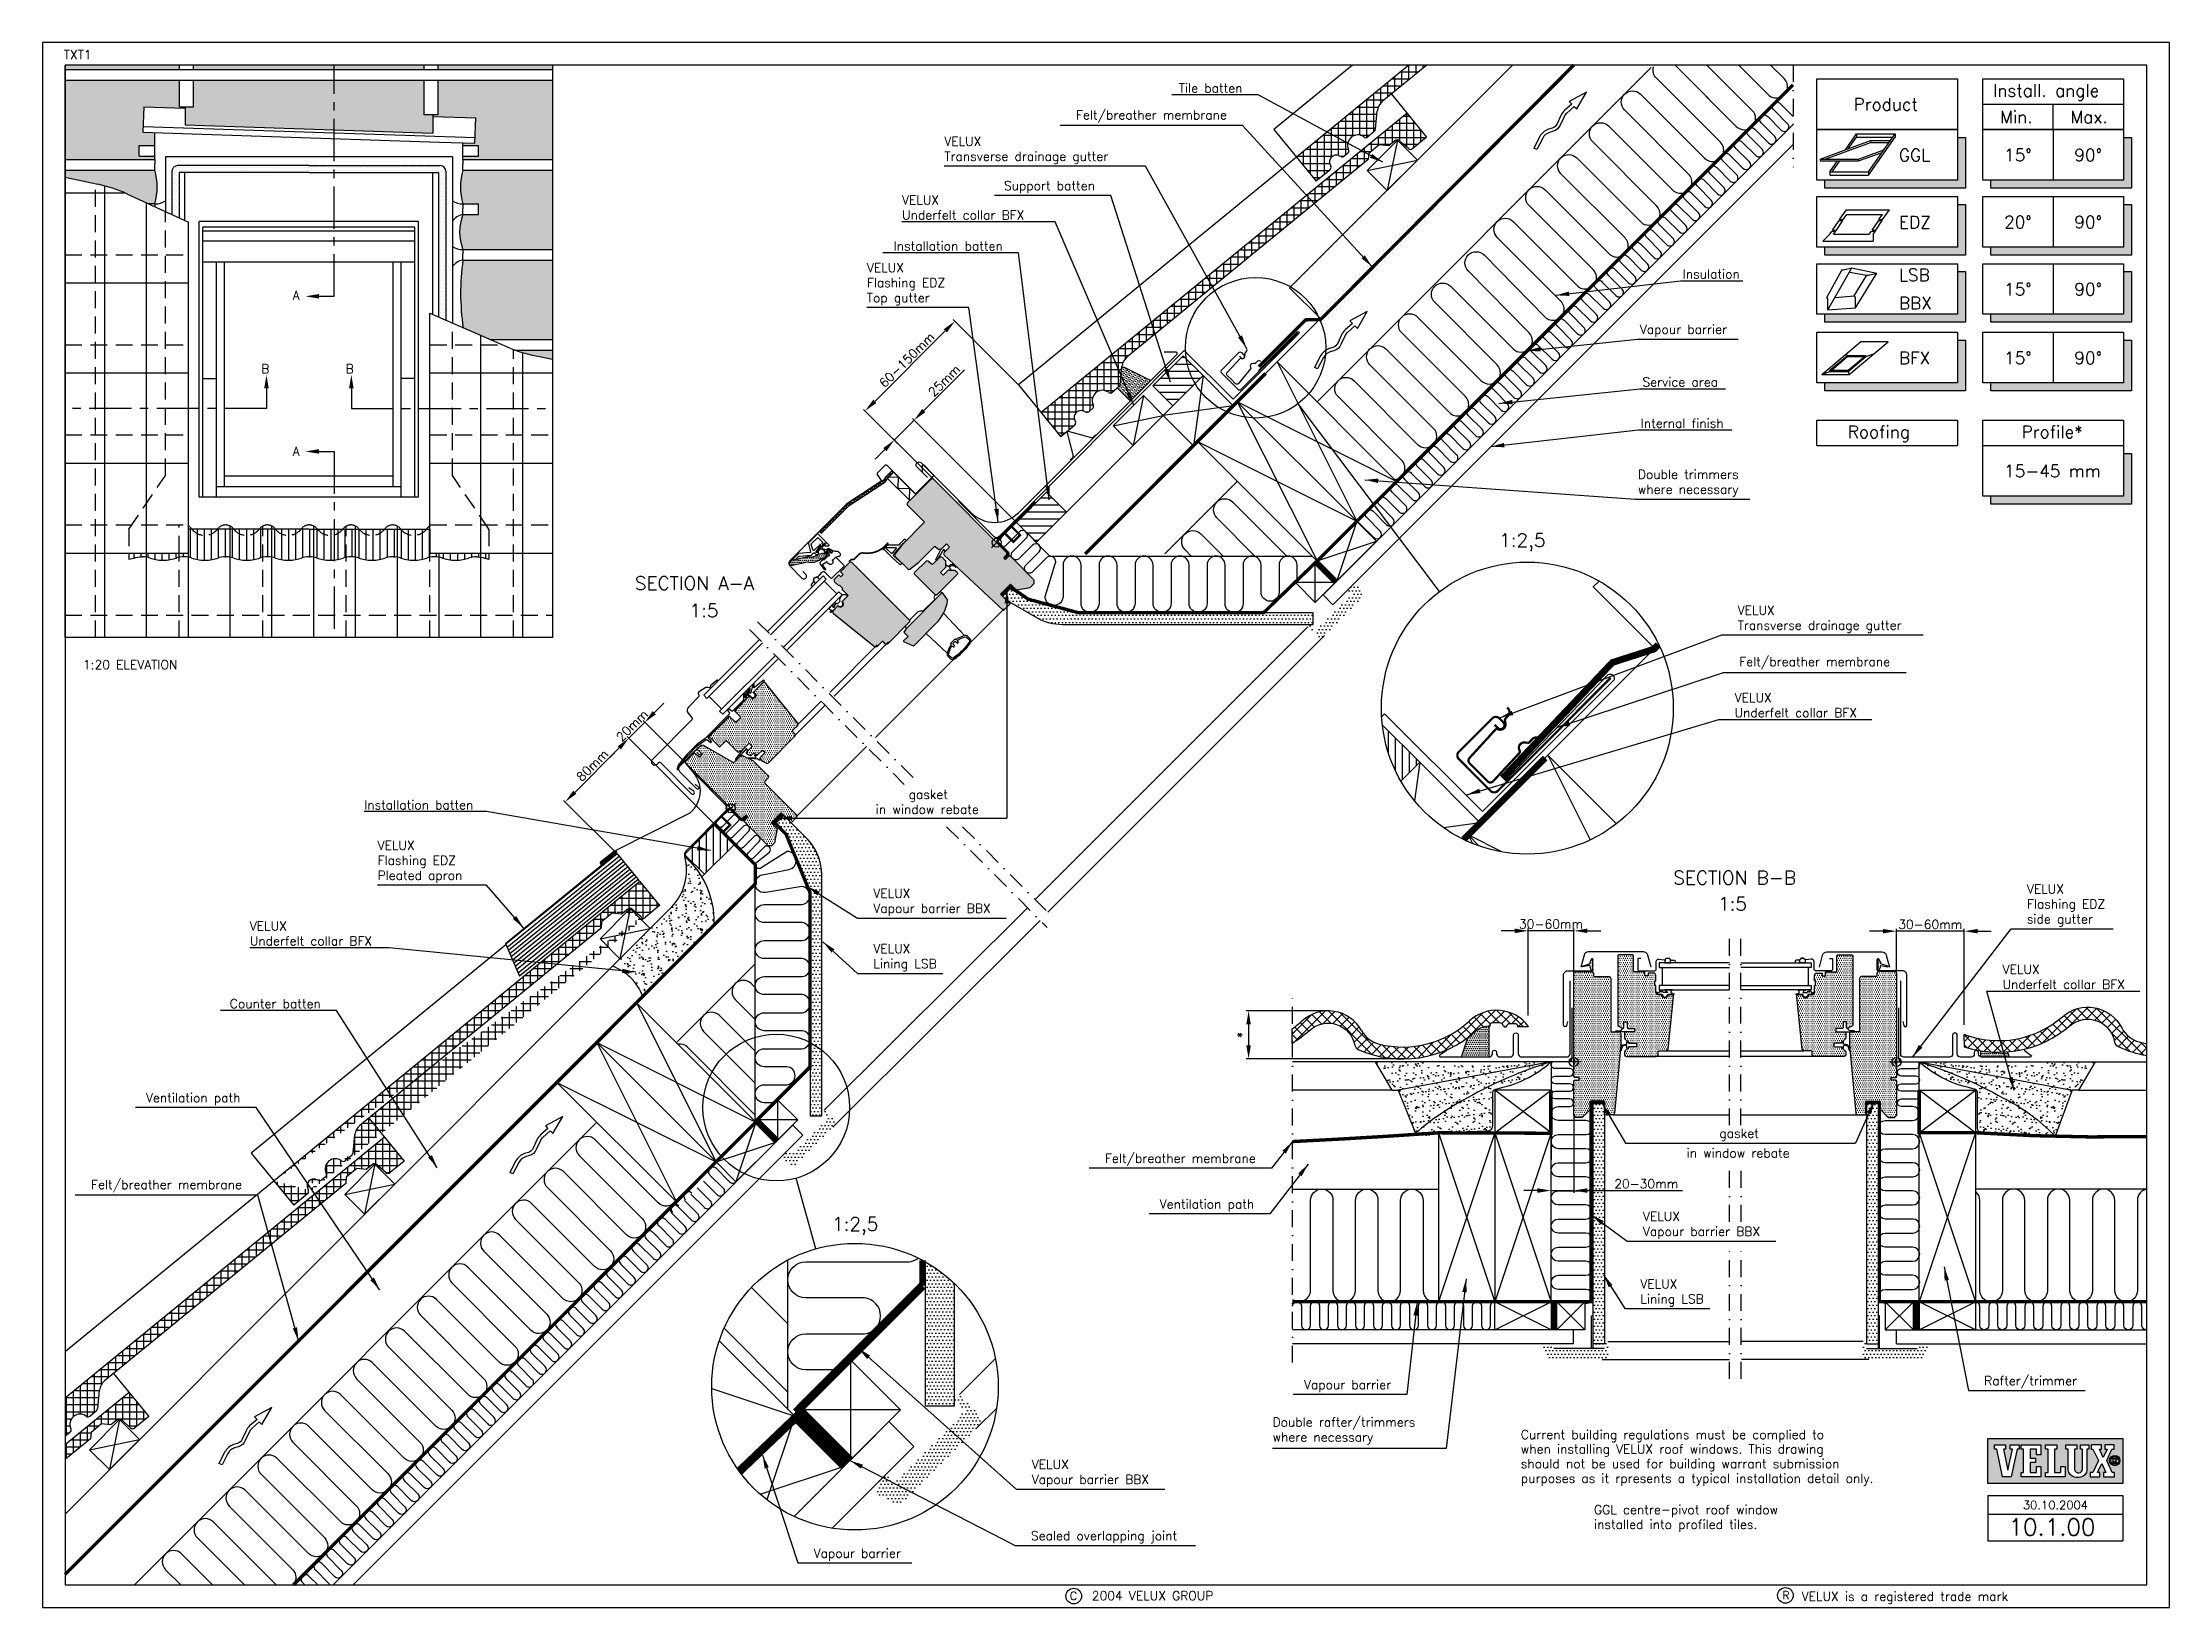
# Model space of a CAD drawing. Extents: x 0 to 1890, y 0 to 1390.
import ezdxf
from ezdxf.enums import TextEntityAlignment as Align

# ---------------------------------------------------------------- set-up
doc = ezdxf.new("R2010")
doc.units = 0
doc.header["$LTSCALE"] = 30
doc.header["$MEASUREMENT"] = 0
doc.header["$PDSIZE"] = 2
for name, pattern in [('CENTER', [2, 1.25, -0.25, 0.25, -0.25]), ('DASHDOT', [1, 0.5, -0.25, 0, -0.25]), ('DASHED', [0.75, 0.5, -0.25]), ('HIDDEN', [0.375, 0.25, -0.125])]:
    doc.linetypes.add(name, pattern=pattern)
doc.layers.get('0').update_dxf_attribs({"linetype": 'CONTINUOUS'})
doc.layers.get('DEFPOINTS').update_dxf_attribs({"linetype": 'CONTINUOUS'})
for name, color, linetype in [('VELUX_BFX', 9, 'CONTINUOUS'), ('VELUX_FLASHING', 4, 'CONTINUOUS'), ('VELUX_FRAME', 6, 'CONTINUOUS'), ('VELUX_HATCH', 1, 'CONTINUOUS'), ('VELUX_INFO', 6, 'CONTINUOUS'), ('VELUX_INSIDE-COVERING', 7, 'CONTINUOUS'), ('VELUX_INSULATION', 1, 'CONTINUOUS'), ('VELUX_LINNING', 7, 'CONTINUOUS'), ('VELUX_ROOFCONSTRUCTION', 7, 'CONTINUOUS'), ('VELUX_ROOFINGMATERIAL', 3, 'CONTINUOUS'), ('VELUX_ROOFWINDOW', 7, 'CONTINUOUS'), ('VELUX_TEXT', 1, 'CONTINUOUS'), ('VELUX_UNDERROOF', 3, 'DASHED'), ('VELUX_VAPOUR-BARRIER', 1, 'HIDDEN')]:
    doc.layers.add(name, color=color, linetype=linetype)
doc.styles.add('ROMANS', font='romans')
doc.styles.add('STOR', font='ROMANS', dxfattribs={"height": 15})
doc.dimstyles.new('MLS_A3_1T5', dxfattribs={"dimtxt": 8, "dimasz": 12, "dimexe": 2, "dimexo": 0, "dimgap": 2, "dimtad": 1, "dimtoh": 1, "dimdec": 0, "dimzin": 0, "dimdsep": 46, "dimtxsty": 'ROMANS', "dimcen": 0.09, "dimclrd": 256, "dimclre": 256, "dimclrt": 256, "dimadec": 0, "dimazin": 0, "dimtfac": 1, "dimtdec": 0, "dimtix": 1, "dimtmove": 0, "dimatfit": 3, "dimfxl": 1, "dimtolj": 1, "dimtzin": 0, "dimarcsym": 0})
pattern_1 = [(180, (-942.3775, 1041.576), (2e-13, -6.25), [])]
pattern_2 = [(270, (633.735, 661.3856), (6.25, -2e-15), []), (0, (633.735, 661.3856), (2e-15, 6.25), [])]
pattern_3 = [(0, (660.1582, 761.589), (0.9375, 1.875), [0, -1.875])]

msp = doc.modelspace()

# ---------------------------------------------------------------- texts
at = {"layer": 'VELUX_FRAME', "color": 1, "style": 'ROMANS'}
for s, p in [('C', (916.1, 10.3)), ('R', (1549.3, 10.8))]:
    msp.add_text(s, height=7.17, dxfattribs=at).set_placement(p, align=Align.MIDDLE)
msp.add_attdef('TXT1', text='', height=8, dxfattribs=at).set_placement((18.8, 1372.7), align=Align.BOTTOM_LEFT)
at = {"layer": 'VELUX_HATCH', "style": 'ROMANS'}
for s, p in [('Current building regulations must be complied to', (1313.6, 149.6)), ('when installing VELUX roof windows. This drawing', (1313.6, 136.7)), ('should not be used for building warrant submission', (1313.6, 123.7)), ('purposes as it rpresents a typical installation detail only.', (1313.6, 110.7)), ('GGL centre-pivot roof window', (1378.7, 82.9)), ('installed into profiled tiles.', (1378.7, 69.7)), ('2004 VELUX GROUP', (932.4, 6.4)), ('VELUX is a registered trade mark', (1563.2, 5.8))]:
    msp.add_text(s, height=8, dxfattribs=at).set_placement(p)
at = {"layer": 'VELUX_HATCH', "char_height": 8, "style": 'ROMANS'}
for s, insert, attachment_point in [('Felt/breather membrane', (1052.4, 1324.4), 6), ('VELUX\\PTransverse drainage gutter', (801.3, 1306.3), 1), ('VELUX\\PUnderfelt collar BFX', (763.8, 1254.1), 1), ('Felt/breather membrane', (1507.7, 838.7), 4), ('Felt/breather membrane', (177.2, 374.3), 6)]:
    msp.add_mtext(s, dxfattribs=dict(at, insert=insert, attachment_point=attachment_point))
at = {"layer": 'VELUX_INFO', "style": 'ROMANS'}
for s, p in [('Install. angle', (1733.2, 1347.4)), ('Product', (1609.3, 1335.1)), ('Min.', (1739.6, 1323.9)), ('Max.', (1802, 1323.9)), ('15%%d', (1743.1, 1290.1)), ('90%%d', (1805.5, 1290.1)), ('20%%d', (1743.1, 1230.5)), ('90%%d', (1805.5, 1230.5)), ('15%%d', (1743.1, 1170.9)), ('90%%d', (1805.5, 1170.9)), ('15%%d', (1743.1, 1109.9)), ('90%%d', (1805.5, 1109.9)), ('Roofing', (1604.2, 1044.2)), ('Profile*', (1758.6, 1044.2)), ('15-45 mm', (1743.1, 1009.4))]:
    msp.add_text(s, height=11, dxfattribs=at).set_placement(p, align=Align.MIDDLE_LEFT)
at = {"layer": 'VELUX_INFO', "color": 1, "style": 'ROMANS'}
for s, p in [('A', (222.3, 1161.6)), ('B', (194.3, 1096.2)), ('B', (269.4, 1096.2)), ('A', (222.3, 1022.9))]:
    msp.add_text(s, height=8, dxfattribs=at).set_placement(p)
at = {"layer": 'VELUX_INFO', "style": 'ROMANS'}
for s, height, p in [('1:2,5', 12, (1294.4, 942)), ('SECTION A-A', 12, (526.4, 903.8)), ('1:5', 12, (574.9, 879.5)), ('1:20 ELEVATION', 8, (35.9, 833.4)), ('SECTION B-B', 12, (1449.1, 642.2)), ('1:5', 12, (1488.8, 619)), ('1:2,5', 12, (701.5, 334.6))]:
    msp.add_text(s, height=height, dxfattribs=at).set_placement(p)
at = {"layer": 'VELUX_INFO', "color": 3, "style": 'STOR'}
msp.add_attdef('30.10.2004', text='', height=7.5, dxfattribs=at).set_placement((1788.7, 87.2), align=Align.CENTER)
msp.add_attdef('10.1.00', text='', height=15, dxfattribs=at).set_placement((1785.6, 71.4), align=Align.MIDDLE)
at = {"layer": 'VELUX_TEXT', "style": 'ROMANS'}
for s, p in [('gasket', (787.1, 720.8)), ('in window rebate', (786.2, 709.1)), ('gasket', (1507.6, 419.8)), ('in window rebate', (1506.7, 403.8))]:
    msp.add_text(s, height=8, dxfattribs=at).set_placement(p, align=Align.MIDDLE)
at = {"layer": 'VELUX_TEXT', "char_height": 8, "style": 'ROMANS'}
for s, insert, attachment_point in [('Tile batten', (1066.3, 1349.5), 6), ('\\A1;Support batten', (935.2, 1261.5), 6), ('Installation batten', (853.3, 1209.3), 6), ('VELUX\\PFlashing EDZ\\PTop gutter', (732.5, 1194), 1), ('\\A1;Insulation', (1457.5, 1184.4), 4), ('\\A1;Vapour barrier', (1419.4, 1134), 4), ('\\A1;Service area', (1421.7, 1088.5), 4), ('Internal finish', (1420.2, 1051.9), 4), ('Double trimmers\\Pwhere necessary', (1417.6, 986.5), 7), ('VELUX\\PTransverse drainage gutter', (1506.3, 865.8), 7), ('VELUX\\PUnderfelt collar BFX', (1503.6, 790.7), 7), ('Installation batten', (285.8, 716.9), 1), ('VELUX\\PFlashing EDZ\\PPleated apron', (297.7, 680.9), 1), ('VELUX\\PVapour barrier BBX', (738.3, 626.3), 4), ('VELUX\\PFlashing EDZ\\Pside gutter', (1763.3, 623.5), 4), ('VELUX\\PUnderfelt collar BFX', (184.2, 609.4), 1), ('VELUX\\PLining LSB', (738.3, 577.1), 4), ('VELUX\\PUnderfelt collar BFX', (1741.7, 549.5), 7), ('\\A1;Counter batten', (247.3, 536.3), 6), ('Ventilation path', (175.9, 451.4), 6), ('Felt/breather membrane', (1078.1, 392.3), 9), ('Ventilation path', (1076.7, 351.6), 9), ('VELUX\\PVapour barrier BBX', (1422.1, 327.3), 7), ('VELUX\\PLining LSB', (1419.9, 267.4), 7), ('Vapour barrier', (1198.4, 191.2), 9), ('Rafter/trimmer', (1725.3, 194.7), 7), ('Double rafter/trimmers\\Pwhere necessary', (1093, 168.6), 1), ('VELUX\\PVapour barrier BBX', (879.1, 107), 7), ('\\PSealed overlapping joint', (878.3, 57), 7), ('Vapour barrier', (685.2, 41.5), 7)]:
    msp.add_mtext(s, dxfattribs=dict(at, insert=insert, attachment_point=attachment_point))

# ---------------------------------------------------------------- blocks, each defined once
blk = doc.blocks.new('*D3')
at = {"layer": 'DEFPOINTS', "color": 0}
for p in [(1320.2, 601), (1360.8, 563.6), (1320.2, 525.8)]:
    blk.add_point(p, dxfattribs=at)
at = {"layer": 'VELUX_INFO', "lineweight": -2}
for p, q in [((1308.2, 601), (1296.2, 601)), ((1320.2, 525.8), (1320.2, 603)), ((1360.8, 601), (1320.2, 601)), ((1360.8, 563.6), (1360.8, 603)), ((1372.8, 601), (1384.8, 601))]:
    blk.add_line(p, q, dxfattribs=at)
at = {"layer": 'VELUX_INFO'}
for points in [[(1308.2, 603), (1308.2, 599), (1320.2, 601)], [(1372.8, 603), (1372.8, 599), (1360.8, 601)]]:
    blk.add_solid(points, dxfattribs=at)
at = {"layer": 'VELUX_INFO', "insert": (1340.5, 607), "char_height": 8, "attachment_point": 5, "style": 'ROMANS'}
blk.add_mtext('\\A1;30-60mm', dxfattribs=at)
blk = doc.blocks.new('*X0')
at = {"color": 0}
for p, q in [((390.9, 775), (396, 775)), ((393.7, 747.4), (393.7, 777.4)), ((367.9, 756.2), (411.4, 756.2)), ((368.7, 749.1), (368.7, 756.9)), ((375, 749), (375, 762)), ((375.6, 762.5), (406.3, 762.5)), ((381.2, 751.6), (381.2, 767.1)), ((383.2, 768.7), (401.2, 768.7)), ((387.5, 752.7), (387.5, 772.2)), ((400, 746.9), (400, 770.2)), ((406.2, 752), (406.2, 762.5)), ((345, 737.5), (359.6, 737.5)), ((350, 728.6), (350, 741.6)), ((352.6, 743.7), (362.2, 743.7)), ((356.2, 733.7), (356.2, 746.7)), ((360.3, 750), (379.3, 750)), ((362.5, 744), (362.5, 751.8)), ((390.7, 750), (403.8, 750)), ((322.1, 718.7), (337.9, 718.7)), ((325, 708.2), (325, 721.2)), ((329.7, 725), (345.6, 725)), ((331.2, 713.3), (331.2, 726.3)), ((337.3, 731.2), (353.2, 731.2)), ((337.5, 718.4), (337.5, 731.4)), ((343.7, 723.5), (343.7, 736.5)), ((299.1, 700), (315, 700)), ((300, 687.7), (300, 700.7)), ((306.2, 692.8), (306.2, 705.8)), ((306.8, 706.2), (322.6, 706.2)), ((312.5, 697.9), (312.5, 710.9)), ((314.4, 712.5), (330.3, 712.5)), ((318.7, 703.1), (318.7, 716.1)), ((276.2, 681.2), (292.1, 681.2)), ((281.2, 672.4), (281.2, 685.4)), ((283.8, 687.5), (299.7, 687.5)), ((287.5, 677.5), (287.5, 690.5)), ((291.5, 693.7), (307.4, 693.7)), ((293.8, 682.6), (293.8, 695.6)), ((253.2, 662.5), (269.2, 662.5)), ((256.2, 651.9), (256.2, 665)), ((260.9, 668.7), (276.8, 668.7)), ((262.5, 657), (262.5, 670.1)), ((268.5, 675), (284.5, 675)), ((268.8, 662.2), (268.8, 675.2)), ((275, 667.3), (275, 680.3)), ((230.3, 643.7), (246.3, 643.7)), ((231.2, 631.5), (231.2, 644.5)), ((237.5, 636.6), (237.5, 649.6)), ((237.9, 650), (253.9, 650)), ((243.8, 641.7), (243.8, 654.8)), ((245.6, 656.2), (261.5, 656.2)), ((250, 646.8), (250, 659.9)), ((206.2, 611), (206.2, 624.1)), ((207.3, 625), (223.3, 625)), ((212.5, 616.1), (212.5, 629.2)), ((215, 631.2), (231, 631.2)), ((218.8, 621.2), (218.8, 634.3)), ((222.6, 637.5), (238.6, 637.5)), ((225, 626.4), (225, 639.4)), ((184.4, 606.2), (200.4, 606.2)), ((187.5, 595.7), (187.5, 608.8)), ((192.1, 612.5), (208.1, 612.5)), ((193.7, 600.8), (193.7, 613.9)), ((199.7, 618.7), (215.7, 618.7)), ((200, 605.9), (200, 619)), ((161.5, 587.5), (177.5, 587.5)), ((162.5, 575.2), (162.5, 588.3)), ((168.7, 580.3), (168.7, 593.5)), ((169.1, 593.7), (185.2, 593.7)), ((175, 585.4), (175, 598.6)), ((176.8, 600), (192.8, 600)), ((181.2, 590.6), (181.2, 603.7)), ((137.5, 534), (137.5, 567.9)), ((138.5, 568.7), (154.6, 568.7)), ((143.8, 559.7), (143.8, 573)), ((146.2, 575), (162.2, 575)), ((150, 565), (150, 578.1)), ((153.8, 581.2), (169.9, 581.2)), ((156.2, 570.1), (156.2, 583.2)), ((115.6, 550), (140.5, 550)), ((118.8, 530.2), (118.8, 552.6)), ((123.2, 556.2), (141.6, 556.2)), ((125, 531.3), (125, 557.7)), ((130.9, 562.5), (147, 562.5)), ((131.2, 529.2), (131.2, 562.8)), ((92.6, 531.2), (121.6, 531.2)), ((93.7, 496.3), (93.7, 532.2)), ((100, 511.8), (100, 537.3)), ((100.3, 537.5), (139.2, 537.5)), ((106.2, 513.2), (106.2, 542.4)), ((107.9, 543.7), (139.8, 543.7)), ((112.5, 513.6), (112.5, 547.5)), ((125.1, 531.2), (134.1, 531.2)), ((69.7, 512.5), (100.9, 512.5)), ((75, 504.1), (75, 516.8)), ((77.4, 518.7), (115.1, 518.7)), ((81.2, 496.5), (81.2, 521.9)), ((85, 525), (114.7, 525)), ((87.5, 491.2), (87.5, 527)), ((108, 512.5), (111.1, 512.5)), ((73.3, 506.2), (98.4, 506.2)), ((78.4, 500), (98.3, 500)), ((83.5, 493.7), (90.6, 493.7))]:
    blk.add_line(p, q, dxfattribs=at)
blk = doc.blocks.new('*X1')
at = {"color": 0}
for p, q in [((156.2, 593), (156.2, 606)), ((162.5, 598.1), (162.5, 606)), ((168.7, 603.2), (168.7, 606)), ((133.5, 587.5), (149.6, 587.5)), ((137.5, 577.6), (137.5, 590.8)), ((141.1, 593.7), (157.2, 593.7)), ((143.8, 582.7), (143.8, 595.9)), ((148.8, 600), (164.8, 600)), ((150, 587.9), (150, 601)), ((110.6, 568.7), (129, 568.7)), ((112.5, 543.8), (112.5, 570.3)), ((118.2, 575), (134.3, 575)), ((118.8, 541.8), (118.8, 575.4)), ((125, 546.6), (125, 580.6)), ((125.8, 581.2), (141.9, 581.2)), ((131.2, 572.4), (131.2, 585.7)), ((87.5, 524.4), (87.5, 549.9)), ((87.6, 550), (126.6, 550)), ((93.7, 525.7), (93.7, 555)), ((95.3, 556.2), (127.2, 556.2)), ((100, 526.2), (100, 560.1)), ((102.9, 562.5), (127.9, 562.5)), ((106.2, 542.8), (106.2, 565.2)), ((62.5, 516.6), (62.5, 529.5)), ((64.7, 531.2), (102.6, 531.2)), ((68.7, 509), (68.7, 534.6)), ((72.3, 537.5), (102.1, 537.5)), ((75, 503.8), (75, 539.7)), ((80, 543.7), (108.6, 543.7)), ((81.2, 508.9), (81.2, 544.8)), ((112.9, 543.7), (121.5, 543.7)), ((56.2, 524.2), (56.2, 524.4)), ((57, 525), (88.2, 525)), ((60.7, 518.7), (85.8, 518.7)), ((65.9, 512.5), (85.6, 512.5)), ((95.6, 525), (98.4, 525)), ((71, 506.2), (78, 506.2))]:
    blk.add_line(p, q, dxfattribs=at)
blk = doc.blocks.new('*X2')
at = {"color": 0}
for p, q in [((910.2, 574.3), (928.3, 592.4)), ((912.9, 568.2), (940, 595.3)), ((930.1, 581.3), (922.4, 589)), ((936.5, 583.8), (928, 592.3)), ((944.8, 584.4), (934.6, 594.5)), ((937.6, 584), (948.4, 594.8)), ((981.3, 556.6), (942.6, 595.4)), ((946.5, 584.1), (955.2, 592.8)), ((953.1, 581.9), (961, 589.8)), ((992.8, 554), (953.3, 593.5)), ((1046.2, 560.1), (1079.8, 593.6)), ((1066.3, 571.4), (1090.8, 595.8)), ((1080.7, 581), (1072.1, 589.7)), ((1086.5, 584), (1077.7, 592.8)), ((1094.7, 584.7), (1084.4, 595)), ((1088.5, 584.7), (1099, 595.2)), ((1104.4, 583.9), (1092.4, 595.8)), ((1096.7, 584.1), (1105.7, 593.1)), ((1116, 581.1), (1102.9, 594.1)), ((1105.4, 583.9), (1111.5, 590)), ((1111.4, 581.1), (1116.4, 586.1)), ((915.2, 569.7), (910.2, 574.7)), ((920.3, 573.5), (912.7, 581)), ((925.1, 577.5), (917.6, 585)), ((958.4, 578.3), (965.9, 585.8)), ((962.5, 573.6), (970, 581.1)), ((965.4, 567.7), (973.4, 575.7)), ((968.2, 561.6), (977.6, 571.1)), ((974.4, 559), (983, 567.6)), ((1022, 553.5), (1036, 567.6)), ((1033, 555.7), (1051.9, 574.6)), ((1047.9, 560.8), (1039.8, 568.9)), ((1053.9, 563.6), (1046, 571.5)), ((1059.5, 566.8), (1051.8, 574.6)), ((1064.9, 570.3), (1057.3, 577.9)), ((1069.9, 574.1), (1062.4, 581.6)), ((1074.8, 578.1), (1067.2, 585.7)), ((1085.6, 581.8), (1086.2, 582.4)), ((981, 556.7), (989.7, 565.4)), ((988, 554.9), (997.1, 564)), ((1002.8, 552.8), (990.4, 565.2)), ((995.5, 553.6), (1005.2, 563.3)), ((1011.8, 552.7), (1000.9, 563.6)), ((1003.6, 552.8), (1014.2, 563.4)), ((1020, 553.3), (1010.1, 563.2)), ((1012.3, 552.7), (1024.2, 564.6)), ((1027.7, 554.5), (1018.4, 563.8)), ((1034.8, 556.2), (1026.1, 564.9)), ((1041.6, 558.3), (1033.1, 566.7))]:
    blk.add_line(p, q, dxfattribs=at)
blk = doc.blocks.new('*D4')
at = {"layer": 'DEFPOINTS', "color": 0}
for p in [(1647.4, 600.7), (1647.4, 562.3), (1707.6, 517.4)]:
    blk.add_point(p, dxfattribs=at)
at = {"layer": 'VELUX_INFO', "lineweight": -2}
for p, q in [((1635.4, 600.7), (1623.4, 600.7)), ((1647.4, 562.3), (1647.4, 602.7)), ((1707.6, 600.7), (1647.4, 600.7)), ((1707.6, 517.4), (1707.6, 602.7)), ((1719.6, 600.7), (1731.6, 600.7))]:
    blk.add_line(p, q, dxfattribs=at)
at = {"layer": 'VELUX_INFO'}
for points in [[(1635.4, 602.7), (1635.4, 598.7), (1647.4, 600.7)], [(1719.6, 602.7), (1719.6, 598.7), (1707.6, 600.7)]]:
    blk.add_solid(points, dxfattribs=at)
at = {"layer": 'VELUX_INFO', "insert": (1677.5, 606.7), "char_height": 8, "attachment_point": 5, "style": 'ROMANS'}
blk.add_mtext('\\A1;30-60mm', dxfattribs=at)
blk = doc.blocks.new('*D5')
at = {"layer": 'DEFPOINTS', "color": 0}
for p in [(1340.4, 435.6), (1360.6, 437.3), (1360.6, 370.3)]:
    blk.add_point(p, dxfattribs=at)
at = {"layer": 'VELUX_INFO', "lineweight": -2}
for p, q in [((1340.4, 435.6), (1340.4, 368.3)), ((1360.6, 437.3), (1360.6, 368.3)), ((1328.4, 370.3), (1316.4, 370.3)), ((1340.4, 370.3), (1360.6, 370.3)), ((1372.6, 370.3), (1457.3, 370.3))]:
    blk.add_line(p, q, dxfattribs=at)
at = {"layer": 'VELUX_INFO'}
for points in [[(1328.4, 372.3), (1328.4, 368.3), (1340.4, 370.3)], [(1372.6, 372.3), (1372.6, 368.3), (1360.6, 370.3)]]:
    blk.add_solid(points, dxfattribs=at)
at = {"layer": 'VELUX_INFO', "insert": (1425.1, 376.3), "char_height": 8, "attachment_point": 5, "style": 'ROMANS'}
blk.add_mtext('\\A1;20-30mm', dxfattribs=at)
blk = doc.blocks.new('V21_PAKNING')
at = {"layer": 'VELUX_ROOFWINDOW', "const_width": 3}
blk.add_lwpolyline([(27.3, -36.2), (14.8, -36.2)], dxfattribs=at)
blk = doc.blocks.new('*D14')
at = {"layer": 'DEFPOINTS', "color": 0}
for p in [(756.9, 1036.9), (791.4, 1002.4), (865.4, 963.7)]:
    blk.add_point(p, dxfattribs=at)
at = {"layer": 'VELUX_INFO', "lineweight": -2}
for p, q in [((783, 1063.1), (819.4, 1099.4)), ((756.9, 1036.9), (774.5, 1054.6)), ((865.4, 963.7), (773.1, 1056)), ((748.4, 1028.4), (739.9, 1019.9)), ((791.4, 1002.4), (755.5, 1038.3))]:
    blk.add_line(p, q, dxfattribs=at)
at = {"layer": 'VELUX_INFO'}
for points in [[(781.6, 1064.5), (784.4, 1061.6), (774.5, 1054.6)], [(747, 1029.8), (749.8, 1027), (756.9, 1036.9)]]:
    blk.add_solid(points, dxfattribs=at)
at = {"layer": 'VELUX_INFO', "insert": (801.2, 1089.7), "char_height": 8, "attachment_point": 5, "rotation": 45, "style": 'ROMANS'}
blk.add_mtext('\\A1;25mm', dxfattribs=at)
blk = doc.blocks.new('*D15')
at = {"layer": 'DEFPOINTS', "color": 0}
for p in [(867.1, 1086), (731, 1062.8), (791.4, 1002.4)]:
    blk.add_point(p, dxfattribs=at)
at = {"layer": 'VELUX_INFO', "lineweight": -2}
for p, q in [((867.1, 1086), (809.3, 1143.9)), ((802.2, 1134), (739.5, 1071.3)), ((791.4, 1002.4), (729.6, 1064.2))]:
    blk.add_line(p, q, dxfattribs=at)
at = {"layer": 'VELUX_INFO'}
for points in [[(800.8, 1135.4), (803.6, 1132.5), (810.7, 1142.4)], [(738.1, 1072.7), (740.9, 1069.8), (731, 1062.8)]]:
    blk.add_solid(points, dxfattribs=at)
at = {"layer": 'VELUX_INFO', "insert": (768, 1108.2), "char_height": 8, "attachment_point": 5, "rotation": 45, "style": 'ROMANS'}
blk.add_mtext('\\A1;60-150mm', dxfattribs=at)
blk = doc.blocks.new('*D17')
at = {"layer": 'DEFPOINTS', "color": 0}
for p in [(521, 772.1), (611.2, 710.2), (596.9, 696.1)]:
    blk.add_point(p, dxfattribs=at)
at = {"layer": 'VELUX_INFO', "lineweight": -2}
for p, q in [((543.6, 794.7), (552.1, 803.2)), ((535.2, 786.3), (521, 772.1)), ((611.2, 710.2), (533.7, 787.7)), ((512.5, 763.6), (504, 755.1)), ((596.9, 696.1), (519.6, 773.5))]:
    blk.add_line(p, q, dxfattribs=at)
at = {"layer": 'VELUX_INFO'}
for points in [[(542.2, 796.2), (545.1, 793.3), (535.2, 786.3)], [(511.1, 765), (513.9, 762.2), (521, 772.1)]]:
    blk.add_solid(points, dxfattribs=at)
at = {"layer": 'VELUX_INFO', "insert": (523.8, 783.4), "char_height": 8, "attachment_point": 5, "rotation": 45, "style": 'ROMANS'}
blk.add_mtext('\\A1;20mm', dxfattribs=at)
blk = doc.blocks.new('*D18')
at = {"layer": 'DEFPOINTS', "color": 0}
for p in [(464.4, 715.5), (596.9, 696.1), (510.1, 669.9)]:
    blk.add_point(p, dxfattribs=at)
at = {"layer": 'VELUX_INFO', "lineweight": -2}
for p, q in [((512.5, 763.6), (472.9, 724)), ((596.9, 696.1), (519.6, 773.5)), ((510.1, 669.9), (463, 716.9))]:
    blk.add_line(p, q, dxfattribs=at)
at = {"layer": 'VELUX_INFO'}
for points in [[(511.1, 765), (513.9, 762.2), (521, 772.1)], [(471.5, 725.4), (474.3, 722.6), (464.4, 715.5)]]:
    blk.add_solid(points, dxfattribs=at)
at = {"layer": 'VELUX_INFO', "insert": (488.5, 748), "char_height": 8, "attachment_point": 5, "rotation": 45, "style": 'ROMANS'}
blk.add_mtext('\\A1;80mm', dxfattribs=at)
blk = doc.blocks.new('V21GGL')
at = {"layer": 'VELUX_INFO', "linetype": 'Continuous'}
blk.add_hatch(color=7, dxfattribs=at).paths.add_polyline_path([(125, -45), (7, -45), (7, -52), (132, -52), (132, -7), (125, -7)])
at = {"layer": 'VELUX_INFO', "color": 1}
for p, q in [((2.8, -26.3), (47.7, -9.9)), ((7.5, -26.3), (47.7, -11.6)), ((25.3, -18.1), (35.2, -3.9)), ((27.9, -17.1), (35.2, -6.7)), ((35.2, -3.9), (69.5, -3.9)), ((35.2, -3.9), (35.2, -6.7)), ((35.2, -6.7), (67.5, -6.7)), ((37, -26.3), (59.5, -18.1)), ((45.8, -37.7), (69.5, -3.9)), ((45.8, -40.5), (69.5, -6.7)), ((47.7, -9.9), (65.2, -9.9)), ((47.7, -9.9), (47.7, -11.6)), ((47.7, -11.6), (64, -11.6)), ((69.5, -3.9), (69.5, -6.7)), ((2.8, -26.3), (37, -26.3)), ((2.8, -26.3), (2.8, -28)), ((2.8, -28), (37, -28)), ((11.6, -37.7), (18.4, -27.9)), ((11.6, -37.7), (11.6, -40.4)), ((11.6, -37.7), (45.8, -37.7)), ((13.5, -37.7), (20.4, -27.9)), ((37, -28), (57.9, -20.4)), ((37, -26.3), (37, -28)), ((45.8, -37.7), (45.8, -40.5)), ((11.6, -40.5), (45.8, -40.5))]:
    blk.add_line(p, q, dxfattribs=at)
at = {"layer": 'VELUX_INFO', "color": 7}
blk.add_lwpolyline([(0, 0), (125, 0), (125, -45), (0, -45)], close=True, dxfattribs=at)
blk.add_lwpolyline([(125, -7), (132, -7), (132, -52), (7, -52), (7, -45)], dxfattribs=at)
at = {"layer": 'VELUX_INFO', "style": 'ROMANS'}
blk.add_text('GGL', height=11, dxfattribs=at).set_placement((72.9, -22.8), align=Align.MIDDLE_LEFT)
blk = doc.blocks.new('V21EDZ')
at = {"layer": 'VELUX_INFO', "linetype": 'Continuous'}
blk.add_hatch(color=7, dxfattribs=at).paths.add_polyline_path([(125, -45), (7, -45), (7, -52), (132, -52), (132, -7), (125, -7)])
at = {"layer": 'VELUX_INFO', "color": 1}
for p, q in [((20.1, -20.5), (26.2, -11.8)), ((23.4, -20.5), (26.6, -16)), ((26.2, -11.8), (64.5, -11.8)), ((26.6, -16), (58.2, -16)), ((55.1, -20.5), (58.2, -16)), ((58.4, -20.5), (64.5, -11.8)), ((11.4, -33.5), (5.2, -39.7)), ((11.4, -33.5), (13.5, -30.6)), ((13.5, -30.6), (16.9, -30.6)), ((14, -29.7), (19.8, -21.3)), ((14, -29.7), (17.3, -29.7)), ((14.8, -33.5), (16.9, -30.6)), ((14.8, -33.5), (46.5, -33.5)), ((17.3, -29.7), (23.1, -21.3)), ((19.8, -21.3), (23.1, -21.3)), ((20.1, -20.5), (23.4, -20.5)), ((46.5, -33.5), (48.5, -30.6)), ((48.7, -30.6), (52, -30.6)), ((49.1, -29.7), (54.9, -21.3)), ((49.1, -29.7), (52.4, -29.7)), ((49.9, -33.5), (52, -30.6)), ((49.9, -33.5), (50.1, -39.7)), ((52.4, -29.7), (58.1, -21.3)), ((54.9, -21.3), (58.1, -21.3)), ((55.1, -20.5), (58.4, -20.5)), ((5.2, -39.7), (50.1, -39.7))]:
    blk.add_line(p, q, dxfattribs=at)
at = {"layer": 'VELUX_INFO', "color": 7}
blk.add_lwpolyline([(0, 0), (125, 0), (125, -45), (0, -45)], close=True, dxfattribs=at)
blk.add_lwpolyline([(125, -7), (132, -7), (132, -52), (7, -52), (7, -45)], dxfattribs=at)
at = {"layer": 'VELUX_INFO', "style": 'ROMANS'}
blk.add_text('EDZ', height=11, dxfattribs=at).set_placement((72.9, -22.8), align=Align.MIDDLE_LEFT)
blk = doc.blocks.new('V21GGL_BOTTOM')
at = {"layer": 'VELUX_HATCH', "linetype": 'Continuous'}
h = blk.add_hatch(dxfattribs=at)
h.set_pattern_fill('DOTS', color=1, scale=30, style=0)
h.set_pattern_definition([(0, (-90.8922, -116.275), (0.9375, 1.875), [0, -1.875])])
edge = h.paths.add_edge_path()
edge.add_arc((26.9, 44.4), 1, 207.5424, 225)
edge.add_line((26.2, 43.7), (27.9, 42))
edge.add_arc((28.9, 43.1), 1.5, 225, 245)
edge.add_line((28.3, 41.7), (31.8, 40.1))
edge.add_arc((32.4, 41.4), 1.5, 245, 315)
edge.add_line((33.5, 40.4), (57, 63.9))
edge.add_arc((55.9, 65), 1.5, 315, 405)
edge.add_line((57, 66), (55.2, 67.8))
edge.add_arc((55.9, 68.5), 1, 135, 225, ccw=False)
edge.add_line((55.2, 69.2), (59.6, 73.6))
edge.add_arc((58.6, 74.7), 1.5, 315, 399)
edge.add_line((59.7, 75.6), (31.2, 110.9))
edge.add_arc((29.6, 109.7), 2, 39, 135)
edge.add_line((28.2, 111.1), (20.6, 103.4))
edge.add_arc((20.9, 103.1), 0.502, 134.9558, 224.7414)
edge.add_line((20.6, 102.7), (22.7, 100.6))
edge.add_arc((22.3, 100.3), 0.5, -45, 45, ccw=False)
edge.add_line((22.7, 99.9), (20.1, 97.3))
edge.add_arc((19.7, 97.6), 0.5, 225, 315, ccw=False)
edge.add_line((19.4, 97.3), (17.3, 99.4))
edge.add_arc((16.9, 99.1), 0.5, 45, 135)
edge.add_line((16.5, 99.4), (4.2, 87))
edge.add_arc((4.9, 86.3), 1, 135, 225)
edge.add_line((4.2, 85.6), (8.1, 81.7))
edge.add_arc((7, 80.7), 1.5, -45, 45, ccw=False)
edge.add_line((8.1, 79.6), (5.6, 77.1))
edge.add_arc((4.5, 78.2), 1.5, 225, 315, ccw=False)
edge.add_line((3.5, 77.1), (-0.4, 81))
edge.add_arc((-1.1, 80.3), 1, 45, 135)
edge.add_line((-1.8, 81), (-18.8, 64.1))
edge.add_arc((-18.5, 63.7), 0.5, 135, 225)
edge.add_line((-18.8, 63.4), (-10.2, 54.7))
edge.add_arc((-9.8, 55.1), 0.5, 225, 315)
edge.add_line((-9.5, 54.7), (-4.7, 59.5))
edge.add_arc((-4, 58.8), 1, 45, 135, ccw=False)
edge.add_line((-3.3, 59.5), (6, 50.1))
edge.add_arc((6.7, 50.8), 1, 225, 300)
edge.add_line((7.2, 50), (10.3, 51.7))
edge.add_line((10.3, 51.7), (16.3, 57.7))
edge.add_line((16.3, 57.7), (19.1, 54.9))
edge.add_line((19.1, 54.9), (14, 49.8))
edge.add_arc((14.8, 49.1), 1, 135, 245)
edge.add_line((14.3, 48.2), (17.2, 46.9))
edge.add_arc((17.7, 47.8), 1, 245, 315)
edge.add_line((18.4, 47.1), (19.9, 48.6))
edge.add_arc((20.6, 47.9), 1, 45, 135, ccw=False)
edge.add_line((21.3, 48.6), (22.5, 47.4))
edge.add_arc((23.2, 48.1), 1, 225, 255)
edge.add_arc((23.2, 48.1), 1, 255, 315)
edge.add_line((23.9, 47.4), (28.2, 51.7))
edge.add_line((28.2, 51.7), (30.5, 49.4))
edge.add_line((30.5, 49.4), (26.2, 45.1))
edge.add_arc((26.9, 44.4), 1, 135, 207.5424)
edge = h.paths.add_edge_path()
edge.add_arc((32.1, 28), 1.5, -40, 45, ccw=False)
edge.add_line((33.2, 27.1), (30.4, 23.7))
edge.add_arc((31.1, 23), 1, 140, 225)
edge.add_line((30.4, 22.3), (58.5, -5.8))
edge.add_arc((57.5, -6.9), 1.5, -45, 45, ccw=False)
edge.add_line((58.5, -7.9), (53.6, -12.9))
edge.add_line((53.6, -12.9), (45.1, -4.4))
edge.add_line((45.1, -4.4), (36.3, -13.2))
edge.add_line((36.3, -13.2), (41.2, -18.2))
edge.add_line((41.2, -18.2), (39, -30.7))
edge.add_line((39, -30.7), (36.3, -33.4))
edge.add_line((36.3, -33.4), (33.4, -33.4))
edge.add_line((33.4, -33.4), (11.9, -11.9))
edge.add_line((11.9, -11.9), (11.9, -11.2))
edge.add_line((11.9, -11.2), (15.1, -8))
edge.add_line((15.1, -8), (13.4, -6.3))
edge.add_line((13.4, -6.3), (10.2, -9.5))
edge.add_line((10.2, -9.5), (9.5, -9.5))
edge.add_line((9.5, -9.5), (-40.1, 40.1))
edge.add_line((-40.1, 40.1), (-40.1, 41.5))
edge.add_line((-40.1, 41.5), (-32.4, 49.2))
edge.add_line((-32.4, 49.2), (-27.4, 45.7))
edge.add_line((-27.4, 45.7), (-25.2, 47.9))
edge.add_line((-25.2, 47.9), (-30, 52.6))
edge.add_line((-30, 52.6), (-29.9, 53.3))
edge.add_line((-29.9, 53.3), (-26, 56))
edge.add_arc((-25.1, 54.8), 1.5, 60, 125, ccw=False)
edge.add_line((-24.4, 56.1), (2, 40.8))
edge.add_arc((2.5, 41.7), 1, 240, 315)
edge.add_line((3.2, 41), (8.7, 46.4))
edge.add_arc((9.7, 45.4), 1.5, 65.0715, 135, ccw=False)
edge.add_line((10.4, 46.7), (19.7, 42.4))
edge.add_arc((19.1, 41), 1.5, 45, 65.0715, ccw=False)
edge.add_line((20.1, 42.1), (33.1, 29.1))
at = {"layer": 'VELUX_ROOFWINDOW', "color": 1}
for p, q in [((-19.3, 99.4), (-8, 88)), ((-4.6, -4.6), (4.6, 4.6)), ((-4.6, 4.6), (4.6, -4.6))]:
    blk.add_line(p, q, dxfattribs=at)
at = {"layer": 'VELUX_ROOFWINDOW', "color": 1, "ltscale": 2}
for points in [[(25.5, 149.8), (-24, 100.3), (-21.1, 97.5), (28.4, 147)], [(39.7, 135.7), (-9.8, 86.2), (-7, 83.4), (42.5, 132.9)]]:
    blk.add_lwpolyline(points, dxfattribs=at)
at = {"layer": 'VELUX_ROOFWINDOW', "color": 4}
for points in [[(-11.7, 114), (-16.9, 109.9, 0.23389), (-17.9, 108.4, -0.524693), (-20.2, 107.1, 0.246416), (-22, 107.1), (-27.8, 103.8, 0.444655), (-28.5, 101), (-28.2, 100.5, -0.36397), (-28.3, 99.2), (-37.6, 89.9, 0.388879), (-37.9, 84.5), (-34.2, 80.1, -0.388879), (-34.2, 78.8), (-69.6, 43.4, 0.414214), (-69.6, 39.2, 0.414214), (-65.3, 39.2), (-63.9, 40.6, -0.414214), (-62.5, 40.6), (-34.8, 12.9, 1.106206), (-32.9, 15.2), (-35.8, 16.8), (-37.2, 18.2)], [(-31.5, 21.5), (-28.6, 18.6, -1), (-30, 17.3), (-45.1, 32.4, -0.414214), (-45.1, 37.5), (-31.2, 51.5, -0.414214), (-28.8, 51.5), (-26.5, 49.1, -1), (-27.9, 47.7), (-30, 49.8)]]:
    blk.add_lwpolyline(points, format="xyb", dxfattribs=at)
at = {"layer": 'VELUX_ROOFWINDOW', "color": 1}
for points in [[(19.6, 110), (18, 102.8, -0.141014), (17.8, 102.5), (17.6, 102.3, -0.547903), (17.1, 102.6), (17.2, 106, 0.774087), (15.9, 106.3, 0.12734), (15.9, 106), (15.9, 100.8, -0.199327), (15.7, 100.5), (15.5, 100.2, -0.670112), (14.9, 100.4), (15, 103.8, 0.807532), (13.7, 104.1, 0.106481), (13.7, 103.8), (13.7, 98.6, -0.200491), (13.6, 98.3), (13.3, 98, -0.66656), (12.8, 98.2), (12.8, 101.7, 1), (11.5, 101.6), (11.5, 96.5, -0.202425), (11.4, 96.1), (1.6, 86.3, -0.364785), (1, 86.3), (-1.8, 88.2, 0.364785), (-2.2, 88.2), (-2.9, 87.5, 0.364714), (-2.9, 87.1), (-1, 84.3, -0.364714), (-1, 83.7), (-22.8, 62), (-30.5, 56.3), (-39.1, 47.7), (-46.6, 38.2, 0.083088), (-46.7, 38), (-47.7, 35.2, 1), (-46.4, 34.8), (-45.6, 37.4, -0.083416), (-45.4, 37.6), (-38.1, 46.9), (-29.7, 55.3), (-21.9, 61, -0.329379), (-21.3, 61), (-18, 58.5, 0.869287), (-17.2, 59.3), (-19.9, 62.8, -0.374716), (-19.8, 63.5), (-1.7, 81.6, -0.414214), (-1, 81.6), (3.5, 77.2, 0.441347), (5.6, 77.2), (8.1, 79.6, 0.437043), (8.1, 81.8), (3.6, 86.3, -0.36397), (3.6, 86.9), (16.7, 100, -0.414214), (17.1, 100), (18.6, 98.6, 0.854203), (21.4, 101.4), (20.2, 102.6, -0.493145), (20.2, 103.1), (29.7, 112.5, 0.956503), (28.8, 113.5), (21.2, 107.1, -0.718567), (20.4, 107.6), (20.9, 109.6, 0.97254), (19.6, 110, 0.013921), (19.6, 109.9)], [(5.2, 43, -1.073254), (4.5, 43.6), (11.5, 52.9), (16.3, 57.7), (19.1, 54.9), (15.2, 50.9), (14.4, 52.5, 0.557806), (13.6, 52.7), (13.1, 52.1), (5.2, 42.9)]]:
    blk.add_lwpolyline(points, format="xyb", dxfattribs=at)
at = {"layer": 'VELUX_ROOFWINDOW'}
for points in [[(26, 43.9, 0.076321), (26.2, 43.7), (27.9, 42, 0.087489), (28.3, 41.7), (31.8, 40.1, 0.315299), (33.5, 40.4), (57, 63.9, 0.414214), (57, 66), (55.2, 67.8, -0.414214), (55.2, 69.2), (59.6, 73.6, 0.383864), (59.7, 75.6), (31.2, 110.9, 0.445229), (28.2, 111.1), (20.6, 103.4, 0.413118), (20.6, 102.7), (22.7, 100.6, -0.414214), (22.7, 99.9), (20.1, 97.3, -0.414214), (19.4, 97.3), (17.3, 99.4, 0.414214), (16.5, 99.4), (4.2, 87, 0.414214), (4.2, 85.6), (8.1, 81.7, -0.414214), (8.1, 79.6), (5.6, 77.1, -0.414214), (3.5, 77.1), (-0.4, 81, 0.414214), (-1.8, 81), (-18.8, 64.1, 0.414214), (-18.8, 63.4), (-10.2, 54.7, 0.414214), (-9.5, 54.7), (-4.7, 59.5, -0.414214), (-3.3, 59.5), (6, 50.1, 0.339454), (7.2, 50), (10.3, 51.7), (16.3, 57.7), (19.1, 54.9), (14, 49.8, 0.520567), (14.3, 48.2), (17.2, 46.9, 0.315299), (18.4, 47.1), (19.9, 48.6, -0.414214), (21.3, 48.6), (22.5, 47.4, 0.131652), (22.9, 47.1, 0.267949), (23.9, 47.4), (28.2, 51.7), (30.5, 49.4), (26.2, 45.1, 0.327538)], [(33.1, 29.1, -0.388879), (33.2, 27.1), (30.4, 23.7, 0.388879), (30.4, 22.3), (58.5, -5.8, -0.414214), (58.5, -7.9), (53.6, -12.9), (45.1, -4.4), (36.3, -13.2), (41.2, -18.2), (39, -30.7), (36.3, -33.4), (33.4, -33.4), (11.9, -11.9), (11.9, -11.2), (15.1, -8), (13.4, -6.3), (10.2, -9.5), (9.5, -9.5), (-40.1, 40.1), (-40.1, 41.5), (-32.4, 49.2), (-27.4, 45.7), (-25.2, 47.9), (-30, 52.6), (-29.9, 53.3), (-26, 56, -0.291473), (-24.4, 56.1), (2, 40.8, 0.339454), (3.2, 41), (8.7, 46.4, -0.314956), (10.4, 46.7), (19.7, 42.4, -0.087803), (20.1, 42.1)]]:
    blk.add_lwpolyline(points, format="xyb", close=True, dxfattribs=at)
at = {"layer": 'VELUX_ROOFWINDOW', "color": 1}
blk.add_lwpolyline([(16, 44.8), (18.1, 44.7), (21.7, 44.7), (22.2, 44.9, 0.32499), (22.6, 45.4), (21.4, 46.6, -0.668179), (21.6, 47.1), (22.6, 47.1, -0.198912), (22.8, 47, 0.187199), (23.9, 47.4), (28.2, 51.7), (30.5, 49.4), (26.2, 45.1, 0.295928), (26, 43.9, -0.198912), (26, 43.7), (26, 43, -0.668179), (25.4, 42.7), (24.2, 43.8, 0.32499), (23.5, 43.9), (23.1, 43.7), (18.1, 44.1), (15.9, 44.2, -1.154967)], format="xyb", close=True, dxfattribs=at)
blk.add_circle((0, 0), 4, dxfattribs=at)
at = {"layer": 'VELUX_HATCH', "color": 1, "rotation": 45}
blk.add_blockref('V21_PAKNING', (1.3, 0.8), dxfattribs=at)
blk = doc.blocks.new('*X22')
at = {"color": 0}
for p, q in [((2606.25, 3375), (2606.25, 3375)), ((2606.25, 3356.25), (2606.25, 3356.25)), ((2606.25, 3337.5), (2606.25, 3337.5)), ((2610.9375, 3384.375), (2610.9375, 3384.375)), ((2610.9375, 3365.625), (2610.9375, 3365.625)), ((2610.9375, 3346.875), (2610.9375, 3346.875)), ((2610.9375, 3328.125), (2610.9375, 3328.125)), ((2615.625, 3393.75), (2615.625, 3393.75)), ((2615.625, 3375), (2615.625, 3375)), ((2615.625, 3356.25), (2615.625, 3356.25)), ((2615.625, 3337.5), (2615.625, 3337.5)), ((2620.3125, 3384.375), (2620.3125, 3384.375)), ((2620.3125, 3365.625), (2620.3125, 3365.625)), ((2620.3125, 3346.875), (2620.3125, 3346.875)), ((2620.3125, 3328.125), (2620.3125, 3328.125)), ((2625, 3393.75), (2625, 3393.75)), ((2625, 3375), (2625, 3375)), ((2625, 3356.25), (2625, 3356.25)), ((2625, 3337.5), (2625, 3337.5)), ((2629.6875, 3384.375), (2629.6875, 3384.375)), ((2634.375, 3393.75), (2634.375, 3393.75)), ((2639.0625, 3384.375), (2639.0625, 3384.375)), ((2643.75, 3393.75), (2643.75, 3393.75)), ((2648.4375, 3384.375), (2648.4375, 3384.375)), ((2653.125, 3393.75), (2653.125, 3393.75)), ((2657.8125, 3384.375), (2657.8125, 3384.375)), ((2662.5, 3393.75), (2662.5, 3393.75)), ((2667.1875, 3384.375), (2667.1875, 3384.375)), ((2671.875, 3393.75), (2671.875, 3393.75)), ((2676.5625, 3384.375), (2676.5625, 3384.375)), ((2681.25, 3393.75), (2681.25, 3393.75)), ((2685.9375, 3384.375), (2685.9375, 3384.375)), ((2690.625, 3393.75), (2690.625, 3393.75)), ((2695.3125, 3384.375), (2695.3125, 3384.375)), ((2700, 3393.75), (2700, 3393.75)), ((2704.6875, 3384.375), (2704.6875, 3384.375)), ((2709.375, 3393.75), (2709.375, 3393.75)), ((2714.0625, 3384.375), (2714.0625, 3384.375)), ((2718.75, 3393.75), (2718.75, 3393.75)), ((2723.4375, 3384.375), (2723.4375, 3384.375)), ((2728.125, 3393.75), (2728.125, 3393.75)), ((2732.8125, 3384.375), (2732.8125, 3384.375)), ((2737.5, 3393.75), (2737.5, 3393.75)), ((2742.1875, 3384.375), (2742.1875, 3384.375)), ((2746.875, 3393.75), (2746.875, 3393.75)), ((2751.5625, 3384.375), (2751.5625, 3384.375)), ((2756.25, 3393.75), (2756.25, 3393.75)), ((2760.9375, 3384.375), (2760.9375, 3384.375)), ((2765.625, 3393.75), (2765.625, 3393.75)), ((2770.3125, 3384.375), (2770.3125, 3384.375)), ((2775, 3393.75), (2775, 3393.75)), ((2779.6875, 3384.375), (2779.6875, 3384.375)), ((2784.375, 3393.75), (2784.375, 3393.75)), ((2789.0625, 3384.375), (2789.0625, 3384.375)), ((2793.75, 3393.75), (2793.75, 3393.75)), ((2798.4375, 3384.375), (2798.4375, 3384.375)), ((2803.125, 3393.75), (2803.125, 3393.75)), ((2807.8125, 3384.375), (2807.8125, 3384.375)), ((2812.5, 3393.75), (2812.5, 3393.75)), ((2817.1875, 3384.375), (2817.1875, 3384.375)), ((2821.875, 3393.75), (2821.875, 3393.75)), ((2826.5625, 3384.375), (2826.5625, 3384.375)), ((2831.25, 3393.75), (2831.25, 3393.75)), ((2835.9375, 3384.375), (2835.9375, 3384.375)), ((2840.625, 3393.75), (2840.625, 3393.75)), ((2845.3125, 3384.375), (2845.3125, 3384.375)), ((2850, 3393.75), (2850, 3393.75)), ((2854.6875, 3384.375), (2854.6875, 3384.375)), ((2859.375, 3393.75), (2859.375, 3393.75)), ((2864.0625, 3384.375), (2864.0625, 3384.375)), ((2868.75, 3393.75), (2868.75, 3393.75)), ((2873.4375, 3384.375), (2873.4375, 3384.375)), ((2878.125, 3393.75), (2878.125, 3393.75)), ((2882.8125, 3384.375), (2882.8125, 3384.375)), ((2887.5, 3393.75), (2887.5, 3393.75)), ((2892.1875, 3384.375), (2892.1875, 3384.375)), ((2896.875, 3393.75), (2896.875, 3393.75)), ((2901.5625, 3384.375), (2901.5625, 3384.375)), ((2906.25, 3393.75), (2906.25, 3393.75)), ((2910.9375, 3384.375), (2910.9375, 3384.375)), ((2915.625, 3393.75), (2915.625, 3393.75)), ((2920.3125, 3384.375), (2920.3125, 3384.375)), ((2925, 3393.75), (2925, 3393.75)), ((2929.6875, 3384.375), (2929.6875, 3384.375)), ((2934.375, 3393.75), (2934.375, 3393.75)), ((2939.0625, 3384.375), (2939.0625, 3384.375)), ((2943.75, 3393.75), (2943.75, 3393.75)), ((2948.4375, 3384.375), (2948.4375, 3384.375)), ((2953.125, 3393.75), (2953.125, 3393.75)), ((2957.8125, 3384.375), (2957.8125, 3384.375)), ((2962.5, 3393.75), (2962.5, 3393.75)), ((2967.1875, 3384.375), (2967.1875, 3384.375)), ((2971.875, 3393.75), (2971.875, 3393.75)), ((2976.5625, 3384.375), (2976.5625, 3384.375)), ((2981.25, 3393.75), (2981.25, 3393.75)), ((2985.9375, 3384.375), (2985.9375, 3384.375)), ((2990.625, 3393.75), (2990.625, 3393.75)), ((2995.3125, 3384.375), (2995.3125, 3384.375)), ((3000, 3393.75), (3000, 3393.75)), ((3004.6875, 3384.375), (3004.6875, 3384.375)), ((3009.375, 3393.75), (3009.375, 3393.75)), ((3014.0625, 3384.375), (3014.0625, 3384.375)), ((3018.75, 3393.75), (3018.75, 3393.75)), ((3023.4375, 3384.375), (3023.4375, 3384.375)), ((3028.125, 3393.75), (3028.125, 3393.75)), ((3032.8125, 3384.375), (3032.8125, 3384.375)), ((3037.5, 3393.75), (3037.5, 3393.75)), ((3042.1875, 3384.375), (3042.1875, 3384.375)), ((3046.875, 3393.75), (3046.875, 3393.75)), ((3051.5625, 3384.375), (3051.5625, 3384.375)), ((3056.25, 3393.75), (3056.25, 3393.75)), ((3060.9375, 3384.375), (3060.9375, 3384.375)), ((3065.625, 3393.75), (3065.625, 3393.75)), ((3070.3125, 3384.375), (3070.3125, 3384.375)), ((3075, 3393.75), (3075, 3393.75)), ((3079.6875, 3384.375), (3079.6875, 3384.375)), ((3084.375, 3393.75), (3084.375, 3393.75)), ((3089.0625, 3384.375), (3089.0625, 3384.375)), ((3093.75, 3393.75), (3093.75, 3393.75)), ((3098.4375, 3384.375), (3098.4375, 3384.375)), ((3103.125, 3393.75), (3103.125, 3393.75)), ((3107.8125, 3384.375), (3107.8125, 3384.375)), ((3112.5, 3393.75), (3112.5, 3393.75)), ((3117.1875, 3384.375), (3117.1875, 3384.375)), ((3121.875, 3393.75), (3121.875, 3393.75)), ((3126.5625, 3384.375), (3126.5625, 3384.375)), ((3131.25, 3393.75), (3131.25, 3393.75)), ((3135.9375, 3384.375), (3135.9375, 3384.375)), ((3140.625, 3393.75), (3140.625, 3393.75)), ((3145.3125, 3384.375), (3145.3125, 3384.375)), ((3150, 3393.75), (3150, 3393.75)), ((3154.6875, 3384.375), (3154.6875, 3384.375)), ((3159.375, 3393.75), (3159.375, 3393.75)), ((3164.0625, 3384.375), (3164.0625, 3384.375)), ((3168.75, 3393.75), (3168.75, 3393.75)), ((3173.4375, 3384.375), (3173.4375, 3384.375)), ((3178.125, 3393.75), (3178.125, 3393.75)), ((3182.8125, 3384.375), (3182.8125, 3384.375)), ((3187.5, 3393.75), (3187.5, 3393.75)), ((3192.1875, 3384.375), (3192.1875, 3384.375)), ((3196.875, 3393.75), (3196.875, 3393.75)), ((3201.5625, 3384.375), (3201.5625, 3384.375)), ((3206.25, 3393.75), (3206.25, 3393.75)), ((3210.9375, 3384.375), (3210.9375, 3384.375)), ((3215.625, 3393.75), (3215.625, 3393.75)), ((3220.3125, 3384.375), (3220.3125, 3384.375)), ((3225, 3393.75), (3225, 3393.75)), ((3229.6875, 3384.375), (3229.6875, 3384.375)), ((3234.375, 3393.75), (3234.375, 3393.75)), ((3239.0625, 3384.375), (3239.0625, 3384.375)), ((3243.75, 3393.75), (3243.75, 3393.75)), ((3248.4375, 3384.375), (3248.4375, 3384.375)), ((3253.125, 3393.75), (3253.125, 3393.75)), ((3257.8125, 3384.375), (3257.8125, 3384.375)), ((3262.5, 3393.75), (3262.5, 3393.75)), ((3267.1875, 3384.375), (3267.1875, 3384.375)), ((3271.875, 3393.75), (3271.875, 3393.75)), ((3276.5625, 3384.375), (3276.5625, 3384.375)), ((3281.25, 3393.75), (3281.25, 3393.75)), ((3285.9375, 3384.375), (3285.9375, 3384.375)), ((3290.625, 3393.75), (3290.625, 3393.75)), ((3295.3125, 3384.375), (3295.3125, 3384.375)), ((3300, 3393.75), (3300, 3393.75)), ((3304.6875, 3384.375), (3304.6875, 3384.375)), ((3309.375, 3393.75), (3309.375, 3393.75)), ((3314.0625, 3384.375), (3314.0625, 3384.375)), ((3318.75, 3393.75), (3318.75, 3393.75)), ((3323.4375, 3384.375), (3323.4375, 3384.375)), ((3328.125, 3393.75), (3328.125, 3393.75)), ((3332.8125, 3384.375), (3332.8125, 3384.375)), ((3337.5, 3393.75), (3337.5, 3393.75)), ((3342.1875, 3384.375), (3342.1875, 3384.375)), ((3346.875, 3393.75), (3346.875, 3393.75)), ((3351.5625, 3384.375), (3351.5625, 3384.375)), ((3356.25, 3393.75), (3356.25, 3393.75)), ((3360.9375, 3384.375), (3360.9375, 3384.375)), ((3365.625, 3393.75), (3365.625, 3393.75)), ((3370.3125, 3384.375), (3370.3125, 3384.375)), ((3375, 3393.75), (3375, 3393.75)), ((3379.6875, 3384.375), (3379.6875, 3384.375)), ((3384.375, 3393.75), (3384.375, 3393.75)), ((3389.0625, 3384.375), (3389.0625, 3384.375)), ((3393.75, 3393.75), (3393.75, 3393.75)), ((3398.4375, 3384.375), (3398.4375, 3384.375)), ((3403.125, 3393.75), (3403.125, 3393.75)), ((3407.8125, 3384.375), (3407.8125, 3384.375)), ((3412.5, 3393.75), (3412.5, 3393.75)), ((3417.1875, 3384.375), (3417.1875, 3384.375)), ((3421.875, 3393.75), (3421.875, 3393.75)), ((3426.5625, 3384.375), (3426.5625, 3384.375)), ((3431.25, 3393.75), (3431.25, 3393.75)), ((3435.9375, 3384.375), (3435.9375, 3384.375)), ((3440.625, 3393.75), (3440.625, 3393.75)), ((3445.3125, 3384.375), (3445.3125, 3384.375)), ((3450, 3393.75), (3450, 3393.75)), ((3454.6875, 3384.375), (3454.6875, 3384.375)), ((3459.375, 3393.75), (3459.375, 3393.75)), ((3464.0625, 3384.375), (3464.0625, 3384.375)), ((3468.75, 3393.75), (3468.75, 3393.75)), ((3473.4375, 3384.375), (3473.4375, 3384.375)), ((3478.125, 3393.75), (3478.125, 3393.75)), ((3482.8125, 3384.375), (3482.8125, 3384.375)), ((3487.5, 3393.75), (3487.5, 3393.75)), ((3492.1875, 3384.375), (3492.1875, 3384.375)), ((3496.875, 3393.75), (3496.875, 3393.75)), ((3501.5625, 3384.375), (3501.5625, 3384.375)), ((3506.25, 3393.75), (3506.25, 3393.75)), ((3510.9375, 3384.375), (3510.9375, 3384.375)), ((3515.625, 3393.75), (3515.625, 3393.75)), ((3520.3125, 3384.375), (3520.3125, 3384.375)), ((3525, 3393.75), (3525, 3393.75)), ((3529.6875, 3384.375), (3529.6875, 3384.375)), ((3534.375, 3393.75), (3534.375, 3393.75)), ((3539.0625, 3384.375), (3539.0625, 3384.375)), ((3543.75, 3393.75), (3543.75, 3393.75)), ((3548.4375, 3384.375), (3548.4375, 3384.375)), ((3553.125, 3393.75), (3553.125, 3393.75)), ((3553.125, 3375), (3553.125, 3375)), ((3553.125, 3356.25), (3553.125, 3356.25)), ((3553.125, 3337.5), (3553.125, 3337.5)), ((3557.8125, 3384.375), (3557.8125, 3384.375)), ((3557.8125, 3365.625), (3557.8125, 3365.625)), ((3557.8125, 3346.875), (3557.8125, 3346.875)), ((3557.8125, 3328.125), (3557.8125, 3328.125)), ((3562.5, 3393.75), (3562.5, 3393.75)), ((3562.5, 3375), (3562.5, 3375)), ((3562.5, 3356.25), (3562.5, 3356.25)), ((3562.5, 3337.5), (3562.5, 3337.5)), ((3567.1875, 3384.375), (3567.1875, 3384.375)), ((3567.1875, 3365.625), (3567.1875, 3365.625)), ((3567.1875, 3346.875), (3567.1875, 3346.875)), ((3567.1875, 3328.125), (3567.1875, 3328.125)), ((3571.875, 3375), (3571.875, 3375)), ((3571.875, 3356.25), (3571.875, 3356.25)), ((3571.875, 3337.5), (3571.875, 3337.5)), ((2606.25, 3318.75), (2606.25, 3318.75)), ((2606.25, 3300), (2606.25, 3300)), ((2606.25, 3281.25), (2606.25, 3281.25)), ((2606.25, 3262.5), (2606.25, 3262.5)), ((2610.9375, 3309.375), (2610.9375, 3309.375)), ((2610.9375, 3290.625), (2610.9375, 3290.625)), ((2610.9375, 3271.875), (2610.9375, 3271.875)), ((2610.9375, 3253.125), (2610.9375, 3253.125)), ((2615.625, 3318.75), (2615.625, 3318.75)), ((2615.625, 3300), (2615.625, 3300)), ((2615.625, 3281.25), (2615.625, 3281.25)), ((2615.625, 3262.5), (2615.625, 3262.5)), ((2620.3125, 3309.375), (2620.3125, 3309.375)), ((2620.3125, 3290.625), (2620.3125, 3290.625)), ((2620.3125, 3271.875), (2620.3125, 3271.875)), ((2620.3125, 3253.125), (2620.3125, 3253.125)), ((2625, 3318.75), (2625, 3318.75)), ((2625, 3300), (2625, 3300)), ((2625, 3281.25), (2625, 3281.25)), ((2625, 3262.5), (2625, 3262.5)), ((3553.125, 3318.75), (3553.125, 3318.75)), ((3553.125, 3300), (3553.125, 3300)), ((3553.125, 3281.25), (3553.125, 3281.25)), ((3553.125, 3262.5), (3553.125, 3262.5)), ((3557.8125, 3309.375), (3557.8125, 3309.375)), ((3557.8125, 3290.625), (3557.8125, 3290.625)), ((3557.8125, 3271.875), (3557.8125, 3271.875)), ((3557.8125, 3253.125), (3557.8125, 3253.125)), ((3562.5, 3318.75), (3562.5, 3318.75)), ((3562.5, 3300), (3562.5, 3300)), ((3562.5, 3281.25), (3562.5, 3281.25)), ((3562.5, 3262.5), (3562.5, 3262.5)), ((3567.1875, 3309.375), (3567.1875, 3309.375)), ((3567.1875, 3290.625), (3567.1875, 3290.625)), ((3567.1875, 3271.875), (3567.1875, 3271.875)), ((3567.1875, 3253.125), (3567.1875, 3253.125)), ((3571.875, 3318.75), (3571.875, 3318.75)), ((3571.875, 3300), (3571.875, 3300)), ((3571.875, 3281.25), (3571.875, 3281.25)), ((3571.875, 3262.5), (3571.875, 3262.5)), ((2606.25, 3243.75), (2606.25, 3243.75)), ((2610.9375, 3234.375), (2610.9375, 3234.375)), ((2615.625, 3243.75), (2615.625, 3243.75)), ((2615.625, 3225), (2615.625, 3225)), ((2620.3125, 3234.375), (2620.3125, 3234.375)), ((2625, 3243.75), (2625, 3243.75)), ((2625, 3225), (2625, 3225)), ((3553.125, 3243.75), (3553.125, 3243.75)), ((3553.125, 3225), (3553.125, 3225)), ((3553.125, 3206.25), (3553.125, 3206.25)), ((3553.125, 3187.5), (3553.125, 3187.5)), ((3557.8125, 3234.375), (3557.8125, 3234.375)), ((3557.8125, 3215.625), (3557.8125, 3215.625)), ((3557.8125, 3196.875), (3557.8125, 3196.875)), ((3557.8125, 3178.125), (3557.8125, 3178.125)), ((3562.5, 3243.75), (3562.5, 3243.75)), ((3562.5, 3225), (3562.5, 3225)), ((3562.5, 3206.25), (3562.5, 3206.25)), ((3562.5, 3187.5), (3562.5, 3187.5)), ((3567.1875, 3234.375), (3567.1875, 3234.375)), ((3567.1875, 3215.625), (3567.1875, 3215.625)), ((3567.1875, 3196.875), (3567.1875, 3196.875)), ((3567.1875, 3178.125), (3567.1875, 3178.125)), ((3571.875, 3243.75), (3571.875, 3243.75)), ((3571.875, 3225), (3571.875, 3225)), ((3571.875, 3206.25), (3571.875, 3206.25)), ((3571.875, 3187.5), (3571.875, 3187.5)), ((3553.125, 3168.75), (3553.125, 3168.75)), ((3553.125, 3150), (3553.125, 3150)), ((3553.125, 3131.25), (3553.125, 3131.25)), ((3553.125, 3112.5), (3553.125, 3112.5)), ((3557.8125, 3159.375), (3557.8125, 3159.375)), ((3557.8125, 3140.625), (3557.8125, 3140.625)), ((3557.8125, 3121.875), (3557.8125, 3121.875)), ((3557.8125, 3103.125), (3557.8125, 3103.125)), ((3562.5, 3168.75), (3562.5, 3168.75)), ((3562.5, 3150), (3562.5, 3150)), ((3562.5, 3131.25), (3562.5, 3131.25)), ((3562.5, 3112.5), (3562.5, 3112.5)), ((3567.1875, 3159.375), (3567.1875, 3159.375)), ((3567.1875, 3140.625), (3567.1875, 3140.625)), ((3567.1875, 3121.875), (3567.1875, 3121.875)), ((3567.1875, 3103.125), (3567.1875, 3103.125)), ((3571.875, 3168.75), (3571.875, 3168.75)), ((3571.875, 3150), (3571.875, 3150)), ((3571.875, 3131.25), (3571.875, 3131.25)), ((3571.875, 3112.5), (3571.875, 3112.5)), ((3553.125, 3093.75), (3553.125, 3093.75)), ((3553.125, 3075), (3553.125, 3075)), ((3553.125, 3056.25), (3553.125, 3056.25)), ((3553.125, 3037.5), (3553.125, 3037.5)), ((3557.8125, 3084.375), (3557.8125, 3084.375)), ((3557.8125, 3065.625), (3557.8125, 3065.625)), ((3557.8125, 3046.875), (3557.8125, 3046.875)), ((3557.8125, 3028.125), (3557.8125, 3028.125)), ((3562.5, 3093.75), (3562.5, 3093.75)), ((3562.5, 3075), (3562.5, 3075)), ((3562.5, 3056.25), (3562.5, 3056.25)), ((3562.5, 3037.5), (3562.5, 3037.5)), ((3567.1875, 3084.375), (3567.1875, 3084.375)), ((3567.1875, 3065.625), (3567.1875, 3065.625)), ((3567.1875, 3046.875), (3567.1875, 3046.875)), ((3567.1875, 3028.125), (3567.1875, 3028.125)), ((3571.875, 3093.75), (3571.875, 3093.75)), ((3571.875, 3075), (3571.875, 3075)), ((3571.875, 3056.25), (3571.875, 3056.25)), ((3571.875, 3037.5), (3571.875, 3037.5)), ((3553.125, 3018.75), (3553.125, 3018.75)), ((3553.125, 3000), (3553.125, 3000)), ((3553.125, 2981.25), (3553.125, 2981.25)), ((3553.125, 2962.5), (3553.125, 2962.5)), ((3557.8125, 3009.375), (3557.8125, 3009.375)), ((3557.8125, 2990.625), (3557.8125, 2990.625)), ((3557.8125, 2971.875), (3557.8125, 2971.875)), ((3557.8125, 2953.125), (3557.8125, 2953.125)), ((3562.5, 3018.75), (3562.5, 3018.75)), ((3562.5, 3000), (3562.5, 3000)), ((3562.5, 2981.25), (3562.5, 2981.25)), ((3562.5, 2962.5), (3562.5, 2962.5)), ((3567.1875, 3009.375), (3567.1875, 3009.375)), ((3567.1875, 2990.625), (3567.1875, 2990.625)), ((3567.1875, 2971.875), (3567.1875, 2971.875)), ((3567.1875, 2953.125), (3567.1875, 2953.125)), ((3571.875, 3018.75), (3571.875, 3018.75)), ((3571.875, 3000), (3571.875, 3000)), ((3571.875, 2981.25), (3571.875, 2981.25)), ((3571.875, 2962.5), (3571.875, 2962.5)), ((3553.125, 2943.75), (3553.125, 2943.75)), ((3553.125, 2925), (3553.125, 2925)), ((3553.125, 2906.25), (3553.125, 2906.25)), ((3553.125, 2887.5), (3553.125, 2887.5)), ((3557.8125, 2934.375), (3557.8125, 2934.375)), ((3557.8125, 2915.625), (3557.8125, 2915.625)), ((3557.8125, 2896.875), (3557.8125, 2896.875)), ((3557.8125, 2878.125), (3557.8125, 2878.125)), ((3562.5, 2943.75), (3562.5, 2943.75)), ((3562.5, 2925), (3562.5, 2925)), ((3562.5, 2906.25), (3562.5, 2906.25)), ((3562.5, 2887.5), (3562.5, 2887.5)), ((3567.1875, 2934.375), (3567.1875, 2934.375)), ((3567.1875, 2915.625), (3567.1875, 2915.625)), ((3567.1875, 2896.875), (3567.1875, 2896.875)), ((3567.1875, 2878.125), (3567.1875, 2878.125)), ((3571.875, 2943.75), (3571.875, 2943.75)), ((3571.875, 2925), (3571.875, 2925)), ((3571.875, 2906.25), (3571.875, 2906.25)), ((3571.875, 2887.5), (3571.875, 2887.5)), ((3553.125, 2868.75), (3553.125, 2868.75)), ((3562.5, 2868.75), (3562.5, 2868.75)), ((3567.1875, 2859.375), (3567.1875, 2859.375)), ((3571.875, 2868.75), (3571.875, 2868.75))]:
    blk.add_line(p, q, dxfattribs=at)
blk = doc.blocks.new('V21LSB-BBX')
at = {"layer": 'VELUX_INFO', "linetype": 'Continuous'}
blk.add_hatch(color=7, dxfattribs=at).paths.add_polyline_path([(125, -45), (7, -45), (7, -52), (132, -52), (132, -7), (125, -7)])
at = {"layer": 'VELUX_INFO', "color": 1}
for p, q in [((22.2, -5.4), (8.6, -30.3)), ((9.8, -41.1), (31, -3.8)), ((24.7, -5.3), (31, -3.8)), ((28.9, -7.5), (44.5, -10.1)), ((31, -3.8), (53.2, -8.5)), ((33.1, -28.6), (44.4, -10.1)), ((34.3, -39.3), (53.2, -8.5)), ((46.9, -10), (53.2, -8.5)), ((9.8, -41.1), (9.8, -31.9)), ((16.1, -30), (33.1, -28.6)), ((34.3, -39.3), (34.3, -30.1)), ((9.8, -41.1), (34.3, -39.3))]:
    blk.add_line(p, q, dxfattribs=at)
at = {"layer": 'VELUX_INFO', "color": 7}
blk.add_lwpolyline([(0, 0), (125, 0), (125, -45), (0, -45)], close=True, dxfattribs=at)
blk.add_lwpolyline([(125, -7), (132, -7), (132, -52), (7, -52), (7, -45)], dxfattribs=at)
at = {"layer": 'VELUX_INFO', "color": 1}
for centre, radius, start, end in [((23.1, -0.1), 5.39, 260.4504, 286.8832), ((45.3, -4.8), 5.39, 260.4504, 286.8832), ((7.6, -32.4), 2.34, 13.9312, 62.9319), ((32, -30.7), 2.34, 13.9312, 62.9319)]:
    blk.add_arc(centre, radius, start, end, dxfattribs=at)
at = {"layer": 'VELUX_INFO', "style": 'ROMANS'}
for s, p in [('LSB', (72.9, -10)), ('BBX', (72.9, -35))]:
    blk.add_text(s, height=11, dxfattribs=at).set_placement(p, align=Align.MIDDLE_LEFT)
blk = doc.blocks.new('V21BFX')
at = {"layer": 'VELUX_INFO', "linetype": 'Continuous'}
blk.add_hatch(color=7, dxfattribs=at).paths.add_polyline_path([(125, -45), (7, -45), (7, -52), (132, -52), (132, -7), (125, -7)])
at = {"layer": 'VELUX_INFO', "color": 1}
for p, q in [((4.4, -37.4), (38.8, -8.6)), ((28.8, -37.4), (63.2, -8.6)), ((63.2, -8.6), (38.8, -8.6)), ((4.4, -37.4), (11.6, -34.8)), ((4.4, -37.4), (28.8, -37.4)), ((11.6, -33.7), (27.2, -20.7)), ((11.6, -33.7), (27.8, -33.7)), ((11.6, -34.8), (11.6, -33.7)), ((11.6, -34.8), (27.8, -34.8)), ((12.9, -33.7), (27.2, -21.7)), ((26.9, -20.9), (26.2, -19.1)), ((27.2, -21.7), (27.2, -20.7)), ((27.2, -20.7), (43.4, -20.7)), ((27.2, -21.7), (42.1, -21.7)), ((27.8, -33.7), (43.4, -20.7)), ((27.8, -34.8), (43.4, -21.7)), ((27.8, -34.8), (27.8, -33.7)), ((27.8, -34.8), (28.8, -37.4)), ((43.4, -21.7), (50.6, -19.1)), ((43.4, -21.7), (43.4, -20.7))]:
    blk.add_line(p, q, dxfattribs=at)
at = {"layer": 'VELUX_INFO', "color": 7}
blk.add_lwpolyline([(0, 0), (125, 0), (125, -45), (0, -45)], close=True, dxfattribs=at)
blk.add_lwpolyline([(125, -7), (132, -7), (132, -52), (7, -52), (7, -45)], dxfattribs=at)
at = {"layer": 'VELUX_INFO', "style": 'ROMANS'}
blk.add_text('BFX', height=11, dxfattribs=at).set_placement((72.9, -22.8), align=Align.MIDDLE_LEFT)
blk = doc.blocks.new('*D25')
at = {"layer": 'DEFPOINTS', "color": 0}
for p in [(1142.6, 529.9), (1071.7, 487.2), (1211.8, 487.2)]:
    blk.add_point(p, dxfattribs=at)
at = {"layer": 'VELUX_INFO', "lineweight": -2}
for p, q in [((1142.6, 529.9), (1069.7, 529.9)), ((1071.7, 517.9), (1071.7, 499.2)), ((1211.8, 487.2), (1069.7, 487.2))]:
    blk.add_line(p, q, dxfattribs=at)
at = {"layer": 'VELUX_INFO'}
for points in [[(1069.7, 517.9), (1073.7, 517.9), (1071.7, 529.9)], [(1069.7, 499.2), (1073.7, 499.2), (1071.7, 487.2)]]:
    blk.add_solid(points, dxfattribs=at)
at = {"layer": 'VELUX_INFO', "insert": (1065.7, 508.5), "char_height": 8, "attachment_point": 5, "rotation": 90, "style": 'ROMANS'}
blk.add_mtext('\\A1;*', dxfattribs=at)
blk = doc.blocks.new('A$C5E637597')
at = {"layer": 'VELUX_ROOFWINDOW', "color": 1}
blk.add_lwpolyline([(14.8, 15.5, 0.559651), (9.6, 9.8, -0.3263), (9.5, 9.6), (7.5, 7.5, -0.296213), (7.3, 7.5), (5.1, 8.3), (5.8, 6.6, -0.649408), (5.4, 6.2), (4.1, 6.7), (4.7, 5, -0.296213), (4.7, 4.7), (4.2, 4.2, -0.388879), (3.8, 4.3), (3.7, 4.4), (3, 5.8, 0.249941), (0, 2.8), (1.7, 2), (1.8, 1.9, -0.388879), (1.8, 1.5), (1.1, 0.7, 0.414214), (1.1, 0.4), (1.4, 0.1, 0.414214), (2.3, 0.2), (6.1, 3.9), (8.1, 6), (8.4, 5.7, 1), (11.6, 8.9), (11.3, 9.2), (16, 13.9, 0.250389), (16.1, 14.2), (16, 15.8, 0.599503), (15.5, 15.9), (15.1, 15.6, -0.303851)], format="xyb", close=True, dxfattribs=at)
blk = doc.blocks.new('SCREENLISTGGL')
at = {"layer": 'VELUX_ROOFWINDOW', "const_width": 1.5}
blk.add_lwpolyline([(-96.3, -0.3), (-98.4, -2.4, -0.245511), (-118.6, -9.3, 0.239614), (-122.1, -10.4), (-126.2, -14.5, -0.244238), (-127.9, -15, 0.244238), (-129.7, -15.6), (-131.2, -17.1)], format="xyb", dxfattribs=at)
at = {"layer": 'VELUX_ROOFWINDOW'}
for points in [[(-84.9, -19.1), (-84.2, -18.3), (-85.6, -16.9, -0.383107), (-85.9, -16.9), (-91.3, -12, -0.402727), (-91.3, -10.6), (-84.3, -2.3), (-82.6, -0.5), (-80.4, 1.7), (-81, 2.4, 0.414214), (-82.5, 2.4), (-85.8, -0.9), (-86.8, -2.2, -0.220734), (-87.2, -2.4), (-95.8, -2.4, -0.668179), (-96.1, -1.5), (-98.5, -3.9, -0.038639), (-101.1, -6.2, 0.005182), (-100.7, -6, -0.367064), (-100.1, -6), (-92.6, -13.5, 0.011057), (-92.6, -13.5), (-86.3, -19.3, 0.414014)], [(-98, -5.2, -0.668179), (-97.7, -4.4), (-89.8, -4.4, -0.638358), (-89.4, -5.2), (-92.9, -9.3, 0.014525), (-93, -9.5, -0.456353), (-93.7, -9.5)]]:
    blk.add_lwpolyline(points, format="xyb", close=True, dxfattribs=at)

# ---------------------------------------------------------------- dimensions: what is measured, and where the dimension line sits
at = {"layer": 'VELUX_INFO'}
for base, p1, text, picture, middle in [((731, 1062.8), (867.1, 1086), '60-150mm', '*D15', (772.2, 1104)), ((756.9, 1036.9), (865.4, 963.7), '<>mm', '*D14', (805.5, 1085.5))]:
    dim = msp.add_linear_dim(base=base, p1=p1, p2=(791.4, 1002.4), angle=45, text=text, dimstyle='MLS_A3_1T5', dxfattribs=at)
    dim.commit()
    dim.dimension.update_dxf_attribs({"geometry": picture, "text_midpoint": middle, "dimtype": 160})
for base, p1, p2, angle, text, picture, middle in [((521, 772.1), (611.2, 710.2), (596.9, 696.1), 45, '<>mm', '*D17', (523.8, 783.4)), ((464.4, 715.5), (596.9, 696.1), (510.1, 669.9), 45, '<>mm', '*D18', (488.5, 748)), ((1071.7, 487.2), (1142.6, 529.9), (1211.8, 487.2), 90, '*', '*D25', (1065.7, 508.5))]:
    dim = msp.add_linear_dim(base=base, p1=p1, p2=p2, angle=angle, text=text, dimstyle='MLS_A3_1T5', dxfattribs=at)
    dim.commit()
    dim.dimension.update_dxf_attribs({"geometry": picture, "text_midpoint": middle})
for base, p1, p2, picture, middle in [((1320.2, 601), (1360.8, 563.6), (1320.2, 525.8), '*D3', (1340.5, 607)), ((1647.4, 600.7), (1707.6, 517.4), (1647.4, 562.3), '*D4', (1677.5, 606.7))]:
    dim = msp.add_linear_dim(base=base, p1=p1, p2=p2, text='30-60mm', dimstyle='MLS_A3_1T5', dxfattribs=at)
    dim.commit()
    dim.dimension.update_dxf_attribs({"geometry": picture, "text_midpoint": middle})
dim = msp.add_linear_dim(base=(1360.6, 370.3), p1=(1340.4, 435.6), p2=(1360.6, 437.3), text='20-30mm', dimstyle='MLS_A3_1T5', dxfattribs=at)
dim.commit()
dim.dimension.update_dxf_attribs({"geometry": '*D5', "text_midpoint": (1425.1, 370.3), "dimtype": 160})

# ---------------------------------------------------------------- hatches: boundary and pattern name
at = {"layer": 'VELUX_FLASHING', "linetype": 'Continuous'}
h = msp.add_hatch(dxfattribs=at)
h.set_pattern_fill('ANSI31', color=256, scale=50, angle=45, style=0)
h.set_pattern_definition([(90, (-643.614, 770.0426), (-6.25, 1e-15), [])])
edge = h.paths.add_edge_path()
edge.add_ellipse((88.5, 930.3), major_axis=(-8.87, 0), ratio=0.33, start_angle=270, end_angle=345.8318, ccw=False)
edge.add_ellipse((88.5, 930.3), major_axis=(8.87, 0), ratio=0.33, start_angle=33.1367, end_angle=90, ccw=False)
edge.add_line((92.5, 932.9), (92.5, 936.5))
edge.add_line((92.5, 936.5), (76.7, 936.5))
edge.add_line((76.7, 936.5), (76.7, 930.8))
edge.add_ellipse((70, 935), major_axis=(14.5, 0), ratio=0.33, start_angle=327.5639, end_angle=345.8318)
edge = h.paths.add_edge_path()
edge.add_line((92.5, 936.5), (92.5, 932.9))
edge.add_ellipse((88.5, 930.3), major_axis=(8.87, 0), ratio=0.33, start_angle=14.1682, end_angle=33.1367, ccw=False)
edge.add_ellipse((107.1, 935), major_axis=(-14.5, 0), ratio=0.33, start_angle=14.1682, end_angle=165.8318)
edge.add_ellipse((125.7, 930.3), major_axis=(8.87, 0), ratio=0.33, start_angle=148.8248, end_angle=165.8318, ccw=False)
edge.add_line((121.4, 932.9), (121.4, 936.5))
edge.add_line((121.4, 936.5), (92.5, 936.5))
edge = h.paths.add_edge_path()
edge.add_ellipse((125.7, 930.3), major_axis=(8.87, 0), ratio=0.33, start_angle=90, end_angle=148.8248, ccw=False)
edge.add_ellipse((125.7, 930.3), major_axis=(8.87, 0), ratio=0.33, start_angle=33.1367, end_angle=90, ccw=False)
edge.add_line((129.7, 932.9), (129.7, 936.5))
edge.add_line((129.7, 936.5), (121.4, 936.5))
edge.add_line((121.4, 936.5), (121.4, 932.9))
edge = h.paths.add_edge_path()
edge.add_ellipse((144.2, 935), major_axis=(-14.5, 0), ratio=0.33, start_angle=14.1682, end_angle=165.8318)
edge.add_ellipse((162.8, 930.3), major_axis=(8.87, 0), ratio=0.33, start_angle=90, end_angle=165.8318, ccw=False)
edge.add_ellipse((162.8, 930.3), major_axis=(8.87, 0), ratio=0.33, start_angle=33.1367, end_angle=90, ccw=False)
edge.add_line((166.8, 932.9), (166.8, 957.7))
edge.add_line((166.8, 957.7), (155.4, 957.7))
edge.add_arc((144.1, 966.8), 14.5, 218.8412, 321.1588, ccw=False)
edge.add_line((132.8, 957.7), (129.7, 957.7))
edge.add_line((129.7, 957.7), (129.7, 932.9))
edge.add_ellipse((125.7, 930.3), major_axis=(8.87, 0), ratio=0.33, start_angle=14.1682, end_angle=33.1367, ccw=False)
h.paths.add_polyline_path([(155.4, 957.7), (132.8, 957.7, 0.478677)], flags=16)
edge = h.paths.add_edge_path()
edge.add_line((169.9, 957.7), (166.8, 957.7))
edge.add_line((166.8, 957.7), (166.8, 932.9))
edge.add_ellipse((162.8, 930.3), major_axis=(8.87, 0), ratio=0.33, start_angle=14.1682, end_angle=33.1367, ccw=False)
edge.add_ellipse((181.4, 935), major_axis=(-14.5, 0), ratio=0.33, start_angle=14.1682, end_angle=165.8318)
edge.add_ellipse((199.9, 930.3), major_axis=(-8.87, 0), ratio=0.33, start_angle=-31.1752, end_angle=-14.1682, ccw=False)
edge.add_line((195.7, 932.9), (195.7, 957.7))
edge.add_line((195.7, 957.7), (192.5, 957.7))
edge.add_arc((181.2, 966.8), 14.5, 218.8412, 321.1588, ccw=False)
h.paths.add_polyline_path([(169.9, 957.7, 0.478677), (192.5, 957.7)], flags=16)
edge = h.paths.add_edge_path()
edge.add_ellipse((199.9, 930.3), major_axis=(-8.87, 0), ratio=0.33, start_angle=213.1367, end_angle=270, ccw=False)
edge.add_line((203.9, 932.9), (203.9, 957.7))
edge.add_line((203.9, 957.7), (195.7, 957.7))
edge.add_line((195.7, 957.7), (195.7, 932.9))
edge.add_ellipse((199.9, 930.3), major_axis=(-8.87, 0), ratio=0.33, start_angle=-90, end_angle=-31.1752, ccw=False)
edge = h.paths.add_edge_path()
edge.add_ellipse((199.9, 930.3), major_axis=(-8.87, 0), ratio=0.33, start_angle=194.1682, end_angle=213.1367, ccw=False)
edge.add_ellipse((218.5, 935), major_axis=(14.5, 0), ratio=0.33, start_angle=194.1682, end_angle=345.8318)
edge.add_ellipse((237, 930.3), major_axis=(8.87, 0), ratio=0.33, start_angle=90, end_angle=165.8318, ccw=False)
edge.add_ellipse((237, 930.3), major_axis=(8.87, 0), ratio=0.33, start_angle=33.1367, end_angle=90, ccw=False)
edge.add_line((241, 932.9), (241, 957.7))
edge.add_line((241, 957.7), (236.7, 957.7))
edge.add_line((236.7, 957.7), (229.7, 957.7))
edge.add_arc((218.4, 966.8), 14.5, 218.8412, 321.1588, ccw=False)
edge.add_line((207.1, 957.7), (203.9, 957.7))
edge.add_line((203.9, 957.7), (203.9, 932.9))
h.paths.add_polyline_path([(229.7, 957.7), (207.1, 957.7, 0.478677)], flags=16)
edge = h.paths.add_edge_path()
edge.add_arc((255.5, 966.8), 14.5, 218.8412, 284.8, ccw=False)
edge.add_line((244.2, 957.7), (241, 957.7))
edge.add_line((241, 957.7), (241, 932.9))
edge.add_ellipse((237, 930.3), major_axis=(8.87, 0), ratio=0.33, start_angle=14.1682, end_angle=33.1367, ccw=False)
edge.add_ellipse((255.6, 935), major_axis=(-14.5, 0), ratio=0.33, start_angle=14.1682, end_angle=127.6801)
edge.add_line((259.2, 930.4), (259.2, 952.8))
h.paths.add_polyline_path([(259.2, 957.7), (244.2, 957.7, 0.296018), (259.2, 952.8)])
h.paths.add_polyline_path([(266.8, 957.7), (259.2, 957.7), (259.2, 952.8, 0.15999)])
edge = h.paths.add_edge_path()
edge.add_ellipse((255.6, 935), major_axis=(-14.5, 0), ratio=0.33, start_angle=127.6801, end_angle=165.8318)
edge.add_ellipse((274.2, 930.3), major_axis=(8.87, 0), ratio=0.33, start_angle=148.8248, end_angle=165.8318, ccw=False)
edge.add_line((269.9, 932.9), (269.9, 957.7))
edge.add_line((269.9, 957.7), (266.8, 957.7))
edge.add_arc((255.5, 966.8), 14.5, 284.8, 321.1588, ccw=False)
edge.add_line((259.2, 952.8), (259.2, 930.4))
edge = h.paths.add_edge_path()
edge.add_line((278.2, 957.7), (269.9, 957.7))
edge.add_line((269.9, 957.7), (269.9, 932.9))
edge.add_ellipse((274.2, 930.3), major_axis=(8.87, 0), ratio=0.33, start_angle=90, end_angle=148.8248, ccw=False)
edge.add_ellipse((274.2, 930.3), major_axis=(8.87, 0), ratio=0.33, start_angle=33.1367, end_angle=90, ccw=False)
edge.add_line((278.2, 932.9), (278.2, 957.7))
edge = h.paths.add_edge_path()
edge.add_ellipse((274.2, 930.3), major_axis=(8.87, 0), ratio=0.33, start_angle=14.1682, end_angle=33.1367, ccw=False)
edge.add_ellipse((292.7, 935), major_axis=(-14.5, 0), ratio=0.33, start_angle=14.1682, end_angle=165.8318)
edge.add_ellipse((311.3, 930.3), major_axis=(8.87, 0), ratio=0.33, start_angle=90, end_angle=165.8318, ccw=False)
edge.add_ellipse((311.3, 930.3), major_axis=(8.87, 0), ratio=0.33, start_angle=33.1367, end_angle=90, ccw=False)
edge.add_line((315.3, 932.9), (315.3, 957.7))
edge.add_line((315.3, 957.7), (303.9, 957.7))
edge.add_arc((292.6, 966.8), 14.5, 218.8412, 321.1588, ccw=False)
edge.add_line((281.3, 957.7), (278.2, 957.7))
edge.add_line((278.2, 957.7), (278.2, 932.9))
h.paths.add_polyline_path([(281.3, 957.7, 0.478677), (303.9, 957.7)])
edge = h.paths.add_edge_path()
edge.add_ellipse((329.9, 935), major_axis=(14.5, 0), ratio=0.33, start_angle=194.1682, end_angle=345.8318)
edge.add_ellipse((348.4, 930.3), major_axis=(8.87, 0), ratio=0.33, start_angle=148.8248, end_angle=165.8318, ccw=False)
edge.add_line((344.2, 932.9), (344.2, 957.7))
edge.add_line((344.2, 957.7), (342.4, 957.7))
edge.add_line((342.4, 957.7), (341, 957.7))
edge.add_arc((329.7, 966.8), 14.5, 218.8412, 321.1588, ccw=False)
edge.add_line((318.4, 957.7), (315.3, 957.7))
edge.add_line((315.3, 957.7), (315.3, 932.9))
edge.add_ellipse((311.3, 930.3), major_axis=(8.87, 0), ratio=0.33, start_angle=14.1682, end_angle=33.1367, ccw=False)
h.paths.add_polyline_path([(318.4, 957.7, 0.478677), (341, 957.7)])
edge = h.paths.add_edge_path()
edge.add_ellipse((348.4, 930.3), major_axis=(8.87, 0), ratio=0.33, start_angle=33.1367, end_angle=90, ccw=False)
edge.add_line((352.4, 932.9), (352.4, 936.5))
edge.add_line((352.4, 936.5), (344.2, 936.5))
edge.add_line((344.2, 936.5), (344.2, 932.9))
edge.add_ellipse((348.4, 930.3), major_axis=(8.87, 0), ratio=0.33, start_angle=90, end_angle=148.8248, ccw=False)
edge = h.paths.add_edge_path()
edge.add_line((352.4, 936.5), (352.4, 932.9))
edge.add_ellipse((348.4, 930.3), major_axis=(8.87, 0), ratio=0.33, start_angle=14.1682, end_angle=33.1367, ccw=False)
edge.add_ellipse((367, 935), major_axis=(14.5, 0), ratio=0.33, start_angle=194.1682, end_angle=345.8318)
edge.add_ellipse((385.5, 930.3), major_axis=(-8.87, 0), ratio=0.33, start_angle=-90, end_angle=-14.1682, ccw=False)
edge.add_ellipse((385.5, 930.3), major_axis=(8.87, 0), ratio=0.33, start_angle=393.1367, end_angle=450, ccw=False)
edge.add_line((389.5, 932.9), (389.5, 936.5))
edge.add_line((389.5, 936.5), (352.4, 936.5))
edge = h.paths.add_edge_path()
edge.add_line((389.5, 936.5), (389.5, 932.9))
edge.add_ellipse((385.5, 930.3), major_axis=(8.87, 0), ratio=0.33, start_angle=374.1682, end_angle=393.1367, ccw=False)
edge.add_ellipse((404.1, 935), major_axis=(-14.5, 0), ratio=0.33, start_angle=14.1682, end_angle=28.9207)
edge.add_line((396.7, 930.9), (396.7, 936.5))
edge.add_line((396.7, 936.5), (389.5, 936.5))
at = {"layer": 'VELUX_HATCH', "linetype": 'Continuous'}
h = msp.add_hatch(dxfattribs=at)
h.set_pattern_fill('DOTS', color=256, scale=30, style=0)
h.set_pattern_definition([(315, (0, 0), (1.9887378, 0.6629126), [0, -1.875])])
h.paths.add_polyline_path([(984.5, 1089.7), (961.3, 1101.3, 0.302707), (959.1, 1101), (957.6, 1086.1, -0.199054), (956.5, 1084.1), (955.3, 1083.1), (966.6, 1071.8)])
at = {"layer": 'VELUX_HATCH', "linetype": 'Continuous', "extrusion": (0, 0, -1)}
h = msp.add_hatch(dxfattribs=at)
h.set_pattern_fill('ANSI31', color=256, scale=50, style=0)
h.set_pattern_definition(pattern_1)
h.paths.add_polyline_path([(-1031.2, 1094.2), (-1004.3, 1067.3), (-986.6, 1085), (-1013.5, 1111.8)])
at = {"layer": 'VELUX_HATCH', "linetype": 'Continuous'}
h = msp.add_hatch(dxfattribs=at)
h.set_pattern_fill('DOTS', color=1, scale=30, style=0)
h.set_pattern_definition(pattern_3)
edge = h.paths.add_edge_path()
edge.add_line((791.4, 1002.4), (789.9, 1002.4))
edge.add_line((789.9, 1002.4), (768.3, 980.8))
edge.add_line((768.3, 980.8), (768.3, 979.4))
edge.add_line((768.3, 979.4), (783.8, 963.9))
edge.add_line((783.8, 963.9), (763.6, 943.7))
edge.add_line((763.6, 943.7), (757.4, 935.7))
edge.add_arc((758.6, 934.8), 1.5, 142.2, 225)
edge.add_line((757.5, 933.7), (768.8, 922.4))
edge.add_arc((769.9, 923.5), 1.5, 225, 307.8)
edge.add_line((770.8, 922.3), (778.8, 928.5))
edge.add_line((778.8, 928.5), (793, 942.7))
edge.add_line((793, 942.7), (795.3, 940.5))
edge.add_arc((796.4, 941.5), 1.5, 225, 270)
edge.add_line((796.4, 940), (797.9, 940))
edge.add_arc((797.9, 941.5), 1.5, 270, 315)
edge.add_line((799, 940.5), (803.2, 944.6))
edge.add_line((803.2, 944.6), (806, 941.8))
edge.add_line((806, 941.8), (801.1, 936.9))
edge.add_arc((802.1, 935.8), 1.5, 135, 226.9433)
edge.add_line((801.1, 934.7), (853.9, 885.5))
edge.add_line((853.9, 885.5), (859.9, 891.5))
edge.add_line((859.9, 891.5), (851.4, 900))
edge.add_line((851.4, 900), (860.2, 908.8))
edge.add_line((860.2, 908.8), (865.2, 903.8))
edge.add_line((865.2, 903.8), (877.7, 906))
edge.add_line((877.7, 906), (881.3, 909.6))
edge.add_line((881.3, 909.6), (881.3, 912.5))
edge.add_line((881.3, 912.5), (860.1, 933.7))
edge.add_line((860.1, 933.7), (858.7, 933.7))
edge.add_line((858.7, 933.7), (855.8, 930.9))
edge.add_line((855.8, 930.9), (854.1, 932.5))
edge.add_line((854.1, 932.5), (857, 935.4))
edge.add_line((857, 935.4), (857, 936.8))
edge.add_line((857, 936.8), (791.4, 1002.4))
edge = h.paths.add_edge_path(flags=17)
edge.add_line((800.3, 917), (805.3, 922))
edge.add_line((805.3, 922), (805.9, 921.4))
edge.add_line((805.9, 921.4), (810.2, 921.4))
edge.add_arc((810.2, 919.9), 1.5, 45, 90, ccw=False)
edge.add_line((811.3, 920.9), (812.7, 919.5))
edge.add_arc((811.6, 918.5), 1.5, -45, 45, ccw=False)
edge.add_line((812.7, 917.4), (795, 899.7))
edge.add_arc((794, 900.8), 1.5, 225, 315, ccw=False)
edge.add_line((792.9, 899.7), (775.2, 917.4))
edge.add_arc((776.3, 918.5), 1.5, 135, 225, ccw=False)
edge.add_line((775.2, 919.5), (785.1, 929.4))
edge.add_arc((786.2, 928.4), 1.5, 45, 135, ccw=False)
edge.add_line((787.3, 929.4), (789.5, 927.2))
edge.add_arc((790.6, 928.2), 1.5, 225, 315)
edge.add_line((791.6, 927.2), (797.3, 932.8))
edge.add_arc((798.4, 931.8), 1.5, 45, 135, ccw=False)
edge.add_line((799.4, 932.8), (801.9, 930.3))
edge.add_arc((800.9, 929.2), 1.5, 0, 45, ccw=False)
edge.add_line((802.4, 929.2), (802.4, 924.9))
edge.add_line((802.4, 924.9), (803, 924.3))
edge.add_line((803, 924.3), (798, 919.3))
edge.add_line((798, 919.3), (800.3, 917))
edge = h.paths.add_edge_path()
edge.add_arc((769.5, 899), 35, 315, 352.8781)
edge.add_arc((802.7, 894.8), 1.5, 352.8781, 396.8122)
edge.add_line((803.9, 895.7), (800, 901))
edge.add_arc((799.6, 900.7), 0.5, 36.8122, 135)
edge.add_line((799.2, 901.1), (767, 868.9))
edge.add_line((767, 868.9), (765.3, 866.4))
edge.add_line((765.3, 866.4), (769.1, 862.5))
edge.add_line((769.1, 862.5), (765.1, 858.5))
edge.add_line((765.1, 858.5), (765.2, 858))
edge.add_line((765.2, 858), (773, 854.4))
edge.add_arc((773.6, 855.8), 1.5, 245.2565, 315)
edge.add_line((774.7, 854.7), (794.2, 874.2))
edge = h.paths.add_edge_path()
edge.add_line((770.1, 875.1), (751, 856))
edge.add_arc((750, 857.1), 1.5, 225, 315, ccw=False)
edge.add_line((748.9, 856), (747.2, 857.8))
edge.add_arc((746.5, 857.1), 1, 45, 135)
edge.add_line((745.7, 857.8), (741.3, 853.4))
edge.add_arc((740.3, 854.4), 1.5, 231, 315, ccw=False)
edge.add_line((739.3, 853.3), (703, 882.7))
edge.add_arc((704.3, 884.2), 2, 135, 231, ccw=False)
edge.add_line((702.9, 885.6), (706.8, 889.6))
edge.add_arc((708.9, 891.4), 2.75, 219.7841, 410.2159)
edge.add_line((710.7, 893.5), (716, 898.8))
edge.add_line((716, 898.8), (710.4, 904.5))
edge.add_line((710.4, 904.5), (711.1, 905.2))
edge.add_line((711.1, 905.2), (708.3, 908))
edge.add_line((708.3, 908), (707.6, 907.3))
edge.add_line((707.6, 907.3), (704, 910.8))
edge.add_line((704, 910.8), (703.3, 913))
edge.add_line((703.3, 913), (707.6, 917.2))
edge.add_line((707.6, 917.2), (709.3, 915.4))
edge.add_line((709.3, 915.4), (711.4, 917.6))
edge.add_line((711.4, 917.6), (709, 920))
edge.add_line((709, 920), (717.1, 928.2))
edge.add_arc((718.2, 927.1), 1.5, 45, 135, ccw=False)
edge.add_line((719.2, 928.2), (770.1, 877.3))
edge.add_arc((769.1, 876.2), 1.5, -45, 45, ccw=False)
at = {"layer": 'VELUX_HATCH', "linetype": 'Continuous', "extrusion": (0, 0, -1)}
h = msp.add_hatch(dxfattribs=at)
h.set_pattern_fill('ANSI31', color=256, scale=50, style=0)
h.set_pattern_definition(pattern_1)
h.paths.add_polyline_path([(-883.1, 946.1), (-865.7, 963.4), (-865.4, 963.7), (-892.2, 990.6), (-909.9, 972.9)])
at = {"layer": 'VELUX_HATCH', "linetype": 'Continuous'}
h = msp.add_hatch(dxfattribs=at)
h.set_pattern_fill('DOTS', color=256, scale=50, style=0)
h.paths.add_polyline_path([(1171.1, 895.3, 0.339454), (1171.9, 901.3), (1168.3, 907.6, 0.493145), (1166.7, 907.8), (1166.2, 907.3, -0.414214), (1163.4, 907.3), (1159.6, 903.6), (1163.2, 900.1), (1131.4, 868.2), (1126.4, 873.2), (1124.3, 871.1), (1132.1, 863.3, 0.414176), (1139.1, 863.3), (1139.1, 863.3)])
h = msp.add_hatch(dxfattribs=at)
h.set_pattern_fill('DOTS', color=256, scale=50, style=0)
h.paths.add_polyline_path([(1129.2, 883.6), (920.3, 883.6), (876.1, 895.4), (859.1, 905.3), (853, 899.2), (852.6, 898.8), (856.7, 894.6), (883.9, 878.9, 0.125899), (906.3, 873.2), (1129.2, 873.2)])
h = msp.add_hatch(dxfattribs=at)
h.set_pattern_fill('ANSI31', color=256, scale=50, angle=45, style=0)
h.set_pattern_definition([(90, (-779.0144, 8.0044), (-6.25, 1e-15), [])])
h.paths.add_polyline_path([(1190.5, 784.1, 0.103019), (1207.1, 733.9), (1223.9, 750.7)])
h = msp.add_hatch(dxfattribs=at)
h.set_pattern_fill('DOTS', color=256, scale=50, style=0)
h.paths.add_polyline_path([(676.5, 685.6), (661, 701.1), (655.8, 701.1), (651.1, 696.5), (660.6, 687), (668.6, 667.6, -0.080783), (669.6, 665.3), (682.1, 635), (682.1, 600.4, -0.007228), (682.1, 600.2), (682.1, 568.4, -0.007228), (682.1, 568.2), (682.1, 536.4, -0.007343), (682.1, 536.2), (682.1, 501.9, -0.047653), (692.5, 495.1), (692.5, 650.4, 0.215628)])
h.paths.add_polyline_path([(692.5, 495.1, 0.047653), (682.1, 501.9), (682.1, 480.2), (682.1, 436.6), (692.5, 436.6)])
h = msp.add_hatch(dxfattribs=at)
h.set_pattern_fill('ANSI31', color=256, scale=50, style=0)
h.set_pattern_definition([(270, (633.735, 661.3856), (6.25, -2e-15), [])])
h.paths.add_polyline_path([(588.2, 651.2), (615.1, 678.1), (608.8, 684.3, -0.004397), (608.8, 684.3), (599.6, 693.5, -0.002491), (599.6, 693.5, -0.002716), (599.6, 693.6), (597.4, 695.7), (570.5, 668.9)])
h = msp.add_hatch(dxfattribs=at)
h.set_pattern_fill('AR-SAND', color=256, scale=5, style=0)
h.set_pattern_definition([(352.5, (0, 0), (6.589636, 7.035066), [0, -7.6, 0, -8.5, 0, -8.125]), (322.5, (0, 0), (16.2349, 3.72069), [0, -4.1, 0, -6.85, 0, -2.625]), (282.5, (-4.349, 4.349), (11.03016, -10.99015), [0, -2.5, 0, -9, 0, -11.75]), (272.5, (-4.349, 4.349), (13.73131, -7.52521), [0, -1.25, 0, -5.9, 0, -6.75])])
h.paths.add_polyline_path([(595.7, 605.6, 0.193615), (596.6, 607.6, 0.219651), (570.7, 666.9, -0.258472), (559.3, 622.4), (540, 603), (540, 603), (513.1, 576.1), (513.1, 576.1), (506.5, 569.5, -0.218956), (533.2, 543)])
h = msp.add_hatch(dxfattribs=at)
h.set_pattern_fill('ANSI37', color=256, scale=50, style=0)
h.set_pattern_definition(pattern_2)
edge = h.paths.add_edge_path()
edge.add_line((548.2, 623.4), (535.8, 613.2))
edge.add_line((530.8, 644.7), (548.2, 623.4))
edge.add_line((530.8, 644.7), (205.7, 378.8))
edge.add_arc((533.9, 615.5), 3, 229.2917, 309.2917)
edge.add_line((514.6, 615.9), (506.1, 616.7))
edge.add_line((520, 620.3), (514.6, 615.9))
edge.add_arc((521.9, 618), 3, 49.2917, 129.2917)
edge.add_line((532, 613.3), (523.8, 620.3))
edge.add_line((506.1, 616.7), (496.8, 609.1))
edge.add_line((496.8, 609.1), (496.3, 603.5))
edge.add_line((496.3, 603.5), (281.9, 428.1))
edge.add_arc((289.5, 418.8), 12, 129.2917, 174.2917)
edge.add_line((275.9, 403.6), (277.6, 420))
edge.add_arc((272.9, 403.9), 3, 309.2605, 354.2917)
edge.add_arc((267.3, 399.2), 3, 233.738, 309.2605)
edge.add_line((274.8, 401.5), (269.2, 396.9))
edge.add_arc((260.2, 389.6), 9, 53.738, 204.783)
edge.add_arc((249.3, 384.5), 3, 309.2605, 384.783)
edge.add_line((251.2, 382.2), (248.3, 379.9))
edge.add_arc((246.4, 382.2), 3, 249.2917, 309.2605)
edge.add_arc((241, 374.6), 6, 69.2917, 204.2917)
edge.add_line((243.2, 380.2), (245.4, 379.4))
edge.add_arc((233.4, 369.6), 3, 309.2605, 384.2917)
edge.add_line((235.6, 372.2), (236.2, 370.9))
edge.add_line((205.6, 378.9), (223.2, 357.4))
edge.add_line((235.3, 367.3), (223.2, 357.4))
h = msp.add_hatch(dxfattribs=at)
h.set_pattern_fill('DOTS', color=256, scale=30, style=0)
h.set_pattern_definition([(0, (1309.1334, 332.9216), (0.9375, 1.875), [0, -1.875])])
edge = h.paths.add_edge_path()
edge.add_line((1375.4, 442.6), (1368.1, 435.3))
edge.add_line((1368.1, 435.3), (1362.6, 435.3))
edge.add_line((1362.6, 435.3), (1360.6, 437.3))
edge.add_line((1360.6, 437.3), (1360.6, 467.8))
edge.add_line((1360.6, 467.8), (1361.1, 468.3))
edge.add_line((1361.1, 468.3), (1365.6, 468.3))
edge.add_line((1365.6, 468.3), (1365.6, 470.7))
edge.add_line((1365.6, 470.7), (1361.1, 470.7))
edge.add_line((1361.1, 470.7), (1360.6, 471.2))
edge.add_line((1360.6, 471.2), (1360.6, 483.1))
edge.add_line((1360.6, 483.1), (1361.6, 483.1))
edge.add_line((1361.6, 483.1), (1361.6, 486.1))
edge.add_line((1361.6, 486.1), (1360.6, 486.1))
edge.add_line((1360.6, 486.1), (1360.6, 563.3))
edge.add_arc((1362.1, 563.3), 1.5, 90, 180, ccw=False)
edge.add_line((1362.1, 564.8), (1376.6, 564.8))
edge.add_arc((1376.6, 563.3), 1.5, 0, 90, ccw=False)
edge.add_line((1378.1, 563.3), (1378.1, 561.3))
edge.add_arc((1379.1, 561.3), 1, 180, 270)
edge.add_line((1379.1, 560.3), (1392.1, 560.3))
edge.add_arc((1392.1, 558.8), 1.5, 0, 90, ccw=False)
edge.add_line((1393.6, 558.8), (1393.6, 511.3))
edge.add_line((1393.6, 511.3), (1401.1, 511.3))
edge.add_arc((1401.1, 509.8), 1.5, 0, 90, ccw=False)
edge.add_line((1402.6, 509.8), (1402.6, 499.3))
edge.add_line((1402.6, 499.3), (1397, 439))
edge.add_arc((1395.5, 439.1), 1.5, 270, 354.7, ccw=False)
edge.add_line((1395.5, 437.6), (1387.9, 437.6))
edge.add_line((1387.9, 437.6), (1387.9, 449.6))
edge.add_line((1387.9, 449.6), (1375.4, 449.6))
edge.add_line((1375.4, 449.6), (1375.4, 442.6))
edge = h.paths.add_edge_path()
edge.add_arc((1441.7, 544.3), 2.75, -185.2159, 5.2159, ccw=False)
edge.add_line((1438.9, 544.5), (1438.9, 544.5))
edge.add_line((1438.9, 544.5), (1435.2, 544.5))
edge.add_arc((1435.2, 546), 1.5, 180, 270, ccw=False)
edge.add_line((1433.7, 546), (1433.7, 552.5))
edge.add_line((1433.7, 552.5), (1432.7, 552.5))
edge.add_line((1432.7, 552.5), (1432.7, 556.5))
edge.add_line((1432.7, 556.5), (1433.7, 556.5))
edge.add_line((1433.7, 556.5), (1433.7, 561.5))
edge.add_line((1433.7, 561.5), (1432.7, 563.5))
edge.add_line((1432.7, 563.5), (1426.7, 563.5))
edge.add_line((1426.7, 563.5), (1426.7, 561))
edge.add_line((1426.7, 561), (1423.7, 561))
edge.add_line((1423.7, 561), (1423.7, 564.5))
edge.add_line((1423.7, 564.5), (1413.7, 564.5))
edge.add_line((1413.7, 564.5), (1413.7, 578.8))
edge.add_arc((1412.7, 578.8), 1, 0, 90)
edge.add_line((1412.7, 579.8), (1400.7, 579.8))
edge.add_arc((1400.7, 578.8), 1, 90, 180)
edge.add_line((1399.7, 578.8), (1399.7, 517.1))
edge.add_arc((1400.7, 517.1), 1, 180, 244.9831)
edge.add_line((1400.3, 516.2), (1403.8, 514.5))
edge.add_arc((1404.2, 515.4), 1, 244.9831, 360)
edge.add_line((1405.2, 515.4), (1405.2, 520.1))
edge.add_line((1405.2, 520.1), (1408.2, 520.1))
edge.add_line((1408.2, 520.1), (1408.2, 515.3))
edge.add_arc((1409.2, 515.3), 1, 180, 270)
edge.add_line((1409.2, 514.3), (1414.7, 514.3))
edge.add_line((1414.7, 514.3), (1414.7, 511.3))
edge.add_line((1414.7, 511.3), (1407.2, 511.3))
edge.add_arc((1407.2, 509.8), 1.5, 90, 180)
edge.add_line((1405.7, 509.8), (1405.7, 506.2))
edge.add_arc((1407.2, 506.2), 1.5, 180, 225)
edge.add_line((1406.1, 505.2), (1409.2, 502.1))
edge.add_line((1409.2, 502.1), (1409.2, 501.2))
edge.add_line((1409.2, 501.2), (1416.3, 501.2))
edge.add_line((1416.3, 501.2), (1416.3, 498))
edge.add_line((1416.3, 498), (1409.2, 498))
edge.add_line((1409.2, 498), (1409.2, 497.1))
edge.add_line((1409.2, 497.1), (1406.1, 494.1))
edge.add_arc((1407.2, 493), 1.5, 135, 180)
edge.add_line((1405.7, 493), (1405.7, 491))
edge.add_arc((1407.2, 491), 1.5, 180, 270)
edge.add_line((1407.2, 489.5), (1434.2, 489.5))
edge.add_arc((1434.2, 491), 1.5, 270, 360)
edge.add_line((1435.7, 491), (1435.7, 493.5))
edge.add_arc((1436.7, 493.5), 1, 90, 180, ccw=False)
edge.add_line((1436.7, 494.5), (1442.9, 494.5))
edge.add_arc((1442.9, 496), 1.5, 270, 354)
edge.add_line((1444.4, 495.9), (1449.3, 542.3))
edge.add_arc((1447.3, 542.5), 2, 354, 450)
edge.add_line((1447.3, 544.5), (1444.5, 544.5))
h = msp.add_hatch(dxfattribs=at)
h.set_pattern_fill('DOTS', color=256, scale=30, style=0)
h.set_pattern_definition([(180, (1699.0098, 332.9216), (-0.9375, 1.875), [0, -1.875])])
edge = h.paths.add_edge_path()
edge.add_line((1632.8, 442.6), (1640.1, 435.3))
edge.add_line((1640.1, 435.3), (1645.6, 435.3))
edge.add_line((1645.6, 435.3), (1647.6, 437.3))
edge.add_line((1647.6, 437.3), (1647.6, 467.8))
edge.add_line((1647.6, 467.8), (1647.1, 468.3))
edge.add_line((1647.1, 468.3), (1642.6, 468.3))
edge.add_line((1642.6, 468.3), (1642.6, 470.7))
edge.add_line((1642.6, 470.7), (1647.1, 470.7))
edge.add_line((1647.1, 470.7), (1647.6, 471.2))
edge.add_line((1647.6, 471.2), (1647.6, 483.1))
edge.add_line((1647.6, 483.1), (1646.6, 483.1))
edge.add_line((1646.6, 483.1), (1646.6, 486.1))
edge.add_line((1646.6, 486.1), (1647.6, 486.1))
edge.add_line((1647.6, 486.1), (1647.6, 563.3))
edge.add_ellipse((1646.1, 563.3), major_axis=(-1.06, 1.06), ratio=1, start_angle=225, end_angle=315)
edge.add_line((1646.1, 564.8), (1631.6, 564.8))
edge.add_ellipse((1631.6, 563.3), major_axis=(1.06, 1.06), ratio=1, start_angle=45, end_angle=135)
edge.add_line((1630.1, 563.3), (1630.1, 561.3))
edge.add_ellipse((1629.1, 561.3), major_axis=(0.707, 0.707), ratio=1, start_angle=225, end_angle=315, ccw=False)
edge.add_line((1629.1, 560.3), (1616.1, 560.3))
edge.add_ellipse((1616.1, 558.8), major_axis=(1.06, 1.06), ratio=1, start_angle=45, end_angle=135)
edge.add_line((1614.6, 558.8), (1614.6, 511.3))
edge.add_line((1614.6, 511.3), (1607.1, 511.3))
edge.add_ellipse((1607.1, 509.8), major_axis=(1.06, 1.06), ratio=1, start_angle=45, end_angle=135)
edge.add_line((1605.6, 509.8), (1605.6, 499.3))
edge.add_line((1605.6, 499.3), (1611.2, 439))
edge.add_ellipse((1612.7, 439.1), major_axis=(1.06, 1.06), ratio=1, start_angle=140.3, end_angle=225)
edge.add_line((1612.7, 437.6), (1620.3, 437.6))
edge.add_line((1620.3, 437.6), (1620.3, 449.6))
edge.add_line((1620.3, 449.6), (1632.8, 449.6))
edge.add_line((1632.8, 449.6), (1632.8, 442.6))
edge = h.paths.add_edge_path()
edge.add_ellipse((1566.5, 544.3), major_axis=(-1.94, 1.94), ratio=1, start_angle=39.7841, end_angle=230.2159)
edge.add_line((1569.2, 544.5), (1569.3, 544.5))
edge.add_line((1569.3, 544.5), (1573, 544.5))
edge.add_ellipse((1573, 546), major_axis=(1.06, 1.06), ratio=1, start_angle=225, end_angle=315)
edge.add_line((1574.5, 546), (1574.5, 552.5))
edge.add_line((1574.5, 552.5), (1575.5, 552.5))
edge.add_line((1575.5, 552.5), (1575.5, 556.5))
edge.add_line((1575.5, 556.5), (1574.5, 556.5))
edge.add_line((1574.5, 556.5), (1574.5, 561.5))
edge.add_line((1574.5, 561.5), (1575.5, 563.5))
edge.add_line((1575.5, 563.5), (1581.5, 563.5))
edge.add_line((1581.5, 563.5), (1581.5, 561))
edge.add_line((1581.5, 561), (1584.5, 561))
edge.add_line((1584.5, 561), (1584.5, 564.5))
edge.add_line((1584.5, 564.5), (1594.5, 564.5))
edge.add_line((1594.5, 564.5), (1594.5, 578.8))
edge.add_ellipse((1595.5, 578.8), major_axis=(-0.707, 0.707), ratio=1, start_angle=-45, end_angle=45, ccw=False)
edge.add_line((1595.5, 579.8), (1607.5, 579.8))
edge.add_ellipse((1607.5, 578.8), major_axis=(-0.707, 0.707), ratio=1, start_angle=225, end_angle=315, ccw=False)
edge.add_line((1608.5, 578.8), (1608.5, 517.1))
edge.add_ellipse((1607.5, 517.1), major_axis=(0.707, 0.707), ratio=1, start_angle=250.0169, end_angle=315, ccw=False)
edge.add_line((1607.9, 516.2), (1604.4, 514.5))
edge.add_ellipse((1604, 515.4), major_axis=(0.707, 0.707), ratio=1, start_angle=135, end_angle=250.0169, ccw=False)
edge.add_line((1603, 515.4), (1603, 520.1))
edge.add_line((1603, 520.1), (1600, 520.1))
edge.add_line((1600, 520.1), (1600, 515.3))
edge.add_ellipse((1599, 515.3), major_axis=(0.707, 0.707), ratio=1, start_angle=225, end_angle=315, ccw=False)
edge.add_line((1599, 514.3), (1593.5, 514.3))
edge.add_line((1593.5, 514.3), (1593.5, 511.3))
edge.add_line((1593.5, 511.3), (1601, 511.3))
edge.add_ellipse((1601, 509.8), major_axis=(1.06, 1.06), ratio=1, start_angle=315, end_angle=405, ccw=False)
edge.add_line((1602.5, 509.8), (1602.5, 506.2))
edge.add_ellipse((1601, 506.2), major_axis=(1.06, 1.06), ratio=1, start_angle=270, end_angle=315, ccw=False)
edge.add_line((1602, 505.2), (1599, 502.1))
edge.add_line((1599, 502.1), (1599, 501.2))
edge.add_line((1599, 501.2), (1591.9, 501.2))
edge.add_line((1591.9, 501.2), (1591.9, 498))
edge.add_line((1591.9, 498), (1599, 498))
edge.add_line((1599, 498), (1599, 497.1))
edge.add_line((1599, 497.1), (1602, 494.1))
edge.add_ellipse((1601, 493), major_axis=(1.06, 1.06), ratio=1, start_angle=315, end_angle=360, ccw=False)
edge.add_line((1602.5, 493), (1602.5, 491))
edge.add_ellipse((1601, 491), major_axis=(1.06, 1.06), ratio=1, start_angle=225, end_angle=315, ccw=False)
edge.add_line((1601, 489.5), (1574, 489.5))
edge.add_ellipse((1574, 491), major_axis=(-1.06, 1.06), ratio=1, start_angle=45, end_angle=135, ccw=False)
edge.add_line((1572.5, 491), (1572.5, 493.5))
edge.add_ellipse((1571.5, 493.5), major_axis=(0.707, 0.707), ratio=1, start_angle=315, end_angle=405)
edge.add_line((1571.5, 494.5), (1565.2, 494.5))
edge.add_ellipse((1565.2, 496), major_axis=(1.06, 1.06), ratio=1, start_angle=141, end_angle=225, ccw=False)
edge.add_line((1563.7, 495.9), (1558.8, 542.3))
edge.add_ellipse((1560.8, 542.5), major_axis=(1.41, 1.41), ratio=1, start_angle=45, end_angle=141, ccw=False)
edge.add_line((1560.8, 544.5), (1563.7, 544.5))
h = msp.add_hatch(dxfattribs=at)
h.set_pattern_fill('ANSI37', color=256, scale=50, style=0)
h.set_pattern_definition([(45, (199.1, -24.735), (-4.419417, 4.419417), []), (135, (199.1, -24.735), (-4.419417, -4.419417), [])])
h.paths.add_polyline_path([(1841.5, 501.9, 0.191319), (1844.2, 498.2, 0.069713), (1870, 489.9), (1870, 500.7, -0.020358), (1863.1, 502.3, -0.206769), (1847.7, 514.8, 0.486668), (1794.9, 524.7, -0.274443), (1707.6, 508.9), (1707.9, 497.6, 0.028735), (1718.7, 494.8, -0.04426), (1719, 494.7, 0.230375), (1801.5, 516.4, -0.585026)])
h = msp.add_hatch(dxfattribs=at)
h.set_pattern_fill('DOTS', color=256, scale=30, style=0)
h.set_pattern_definition([(0, (199.0998, -24.735), (0.9375, 1.875), [0, -1.875])])
h.paths.add_polyline_path([(1285.5, 516.3, 0.169616), (1273.3, 511.5, -0.02263), (1266.5, 506), (1260.8, 489), (1285.5, 489)])
h = msp.add_hatch(dxfattribs=at)
h.set_pattern_fill('DOTS', color=256, scale=30, style=0)
h.set_pattern_definition([(0, (208.3217, -63.0159), (0.9375, 1.875), [0, -1.875])])
edge = h.paths.add_edge_path()
edge.add_line((1746.1, 493.2), (1747.5, 488.9))
edge.add_line((1747.5, 488.9), (1722.4, 489))
edge.add_line((1722.4, 489), (1722.4, 494.1))
h = msp.add_hatch(dxfattribs=at)
h.set_pattern_fill('AR-SAND', color=256, scale=5, style=0)
h.set_pattern_definition([(37.5, (199.1, -65.816), (-0.314967, 9.63412), [0, -7.6, 0, -8.5, 0, -8.125]), (7.5, (199.1, -65.816), (8.84888, 14.11073), [0, -4.1, 0, -6.85, 0, -2.625]), (327.5, (192.95, -65.816), (15.57071, 0.028295), [0, -2.5, 0, -9, 0, -11.75]), (317.5, (192.95, -65.816), (15.03063, 4.38838), [0, -1.25, 0, -5.9, 0, -6.75])])
h.paths.add_polyline_path([(1266.2, 452.7, 0.088009), (1219.9, 418.7), (1282.9, 420.8, 0.000119), (1284.3, 420.9, 0.408899), (1288.7, 426.4), (1288.7, 457.6, -0.365436), (1291.2, 460.5, 0.135928), (1340.6, 484.6), (1340.6, 484.6, 0.054506)])
h.paths.add_polyline_path([(1266.2, 452.7, -0.054506), (1340.6, 484.6), (1340.6, 484.6), (1204.6, 459.6), (1219.9, 418.7, -0.088009)])
h.paths.add_polyline_path([(1340.6, 484.6), (1184.1, 484.6), (1199, 459.6), (1204.6, 459.6)])
h = msp.add_hatch(dxfattribs=at)
h.set_pattern_fill('AR-SAND', color=256, scale=5, style=0)
h.set_pattern_definition([(142.5, (2809.044, -65.816), (0.314967, 9.63412), [0, -7.6, 0, -8.5, 0, -8.125]), (172.5, (2809.044, -65.816), (-8.84888, 14.11073), [0, -4.1, 0, -6.85, 0, -2.625]), (212.5, (2815.194, -65.816), (-15.57071, 0.028295), [0, -2.5, 0, -9, 0, -11.75]), (222.5, (2815.194, -65.816), (-15.03063, 4.38838), [0, -1.25, 0, -5.9, 0, -6.75])])
h.paths.add_polyline_path([(1719.4, 457.6, 0.365436), (1716.9, 460.5, -0.135928), (1667.6, 484.6), (1667.6, 484.6, -0.054506), (1741.9, 452.7, -0.088009), (1788.3, 418.7), (1725.2, 420.8, -0.000119), (1723.8, 420.9, -0.408899), (1719.4, 426.4)])
h.paths.add_polyline_path([(1741.9, 452.7, 0.054506), (1667.6, 484.6), (1667.6, 484.6), (1803.6, 459.6), (1788.3, 418.7, 0.088009)])
h.paths.add_polyline_path([(1667.6, 484.6), (1824, 484.6), (1809.1, 459.6), (1803.6, 459.6)])
h = msp.add_hatch(dxfattribs=at)
h.set_pattern_fill('DOTS', color=256, scale=50, style=0)
h.paths.add_polyline_path([(665.7, 402.7), (662.1, 406.2), (658.4, 402.5, -0.414214), (658.4, 399.6), (657.9, 399.2, 0.493145), (658.1, 397.6), (664.4, 393.9, 0.339454), (670.4, 394.7), (702.4, 426.7, 0.414214), (702.4, 433.8), (694.7, 441.6), (692.5, 439.5), (697.5, 434.5)])
h = msp.add_hatch(dxfattribs=at)
h.set_pattern_fill('DOTS', color=256, scale=50, style=0)
h.set_pattern_definition([(0, (189.8773, -65.816), (1.5625, 3.125), [0, -3.125])])
h.paths.add_polyline_path([(1387.9, 448.4), (1377.5, 448.4), (1377.5, 427.3, -0.089803), (1377.5, 425.1), (1377.5, 402, -0.06289), (1377.5, 400.4), (1377.5, 377, -0.06289), (1377.5, 375.4), (1377.5, 352, -0.06289), (1377.5, 350.4), (1377.5, 327, -0.06289), (1377.5, 325.4), (1377.5, 243.7), (1377.6, 243), (1377.5, 243), (1377.5, 232.6), (1387.9, 232.6), (1387.9, 236.4)])
h = msp.add_hatch(dxfattribs=at)
h.set_pattern_fill('DOTS', color=256, scale=50, style=0)
h.set_pattern_definition([(180, (2818.8463, -65.816), (-1.5625, 3.125), [0, -3.125])])
h.paths.add_polyline_path([(1620.9, 448.4), (1631.3, 448.4), (1631.3, 427.3, 0.089803), (1631.3, 425.1), (1631.3, 402, 0.06289), (1631.3, 400.4), (1631.3, 377, 0.06289), (1631.3, 375.4), (1631.3, 352, 0.06289), (1631.3, 350.4), (1631.3, 327, 0.06289), (1631.3, 325.4), (1631.3, 243.7), (1631.1, 243), (1631.3, 243), (1631.3, 232.6), (1620.9, 232.6), (1620.9, 236.4)])
h = msp.add_hatch(dxfattribs=at)
h.set_pattern_fill('ANSI37', color=256, scale=50, style=0)
h.set_pattern_definition(pattern_2)
edge = h.paths.add_edge_path()
edge.add_line((303.9, 417.8), (321.3, 396.5))
edge.add_line((321.3, 396.5), (308.9, 386.3))
edge.add_arc((307, 388.7), 3, 229.2917, 309.2917, ccw=False)
edge.add_line((305.1, 386.4), (296.9, 393.4))
edge.add_arc((295, 391.1), 3, 49.2917, 129.2917)
edge.add_line((293.1, 393.4), (287.7, 389))
edge.add_line((287.7, 389), (279.2, 389.8))
edge.add_line((279.2, 389.8), (269.9, 382.2))
edge.add_line((269.9, 382.2), (269.4, 376.6))
edge.add_line((269.4, 376.6), (55, 201.2))
edge.add_arc((62.6, 191.9), 12, 129.2917, 174.2917)
edge.add_line((50.7, 193.1), (49, 176.7))
edge.add_arc((46, 177), 3, 309.2605, 354.2917, ccw=False)
edge.add_line((47.9, 174.7), (42.3, 170))
edge.add_arc((40.4, 172.3), 3, 233.738, 309.2605, ccw=False)
edge.add_arc((33.3, 162.7), 9, 53.738, 204.783)
edge.add_arc((22.4, 157.6), 3, -50.7395, 24.783, ccw=False)
edge.add_line((24.3, 155.3), (21.4, 153))
edge.add_arc((19.5, 155.3), 3, 287.4302, 309.2605, ccw=False)
edge.add_line((20.4, 152.5), (20.4, 186.1))
edge.add_line((20.4, 186.1), (303.9, 417.8))
edge = h.paths.add_edge_path()
edge.add_line((20.4, 144.7), (20.4, 131.7))
edge.add_line((20.4, 131.7), (42.5, 149.7))
edge.add_line((42.5, 149.7), (43.1, 155.4))
edge.add_line((43.1, 155.4), (52.3, 163))
edge.add_line((52.3, 163), (60.8, 162.1))
edge.add_line((60.8, 162.1), (66.2, 166.5))
edge.add_arc((68.1, 164.2), 3, 49.2917, 129.2917, ccw=False)
edge.add_line((70.1, 166.5), (78.2, 159.5))
edge.add_arc((80.2, 161.8), 3, 229.2917, 309.2917)
edge.add_line((82.1, 159.4), (94.4, 169.6))
edge.add_line((94.4, 169.6), (77, 190.9))
edge.add_line((77, 190.9), (20.4, 144.7))
h = msp.add_hatch(dxfattribs=at)
h.set_pattern_fill('DOTS', color=256, scale=50, style=0)
h.paths.add_polyline_path([(810.4, 287.5, 0.064003), (784.4, 307), (784.4, 179.2), (810.4, 179.2)])
h = msp.add_hatch(dxfattribs=at)
h.set_pattern_fill('DOTS', color=256, scale=50, style=0)
h.paths.add_polyline_path([(1385.9, 220.1, 0.414214), (1390.9, 225.1), (1390.9, 236.1), (1387.9, 236.1), (1387.9, 229.1), (1342.9, 229.1), (1342.9, 234.1), (1337.6, 234.1, -0.414214), (1335.6, 232.1), (1334.9, 232.1, 0.493145), (1333.9, 230.9), (1335.8, 223.8, 0.339454), (1340.6, 220.1)])
h = msp.add_hatch(dxfattribs=at)
h.set_pattern_fill('DOTS', color=256, scale=50, style=0)
h.set_pattern_definition([(180, (3008.7236, 0), (-1.5625, 3.125), [0, -3.125])])
h.paths.add_polyline_path([(1668.1, 220.1, 0.339454), (1672.9, 223.8), (1674.8, 230.9, 0.493145), (1673.9, 232.1), (1673.2, 232.1, -0.414214), (1671.2, 234.1), (1665.9, 234.1), (1665.9, 229.1), (1620.9, 229.1), (1620.9, 236.1), (1617.9, 236.1), (1617.9, 225.1, 0.414214), (1622.9, 220.1)])
h = msp.add_hatch(dxfattribs=at)
h.set_pattern_fill('DOTS', color=256, scale=50, style=0)
h.paths.add_polyline_path([(830.2, 159.4, 0.414214), (830.2, 173.5), (814.7, 189.1), (810.4, 184.9), (820.3, 175), (756.7, 111.3), (749.6, 118.4), (742.1, 110.9, -0.414214), (742.1, 105.2), (741.1, 104.2, 0.493145), (741.6, 101.1), (754.2, 93.8, 0.339454), (766.2, 95.4)])
at = {"layer": 'VELUX_INFO', "linetype": 'Continuous'}
for points in [[(1849.3, 1267.8), (1731.3, 1267.8), (1731.3, 1260.8), (1856.3, 1260.8), (1856.3, 1305.8), (1849.3, 1305.8)], [(1849.3, 1208.2), (1731.3, 1208.2), (1731.3, 1201.2), (1856.3, 1201.2), (1856.3, 1246.2), (1849.3, 1246.2)], [(1849.3, 1148.6), (1731.3, 1148.6), (1731.3, 1141.6), (1856.3, 1141.6), (1856.3, 1186.6), (1849.3, 1186.6)], [(1849.3, 1087.7), (1731.3, 1087.7), (1731.3, 1080.7), (1856.3, 1080.7), (1856.3, 1125.7), (1849.3, 1125.7)], [(1849.3, 987.1), (1731.3, 987.1), (1731.3, 980.1), (1856.3, 980.1), (1856.3, 1025.1), (1849.3, 1025.1)]]:
    msp.add_hatch(color=7, dxfattribs=at).paths.add_polyline_path(points)
h = msp.add_hatch(color=1, dxfattribs=at)
h.paths.add_polyline_path([(1848.7, 150.2), (1728.7, 150.2), (1728.7, 110.1), (1848.7, 110.1)])
h.paths.add_polyline_path([(1779.9, 115.9), (1779.9, 119.9), (1782.1, 119.9), (1782.1, 140.6), (1779.9, 140.6), (1779.9, 144.4), (1790, 144.4), (1790, 140.6), (1787.8, 140.6), (1787.8, 119.9), (1793.6, 119.9), (1793.6, 125.3), (1797.4, 125.3), (1797.4, 115.9)], flags=16)
h.paths.add_polyline_path([(1775.7, 115.9), (1758.2, 115.9), (1758.2, 119.9), (1760.4, 119.9), (1760.4, 140.6), (1758.2, 140.6), (1758.2, 144.4), (1775.7, 144.4), (1775.7, 135.5), (1771.9, 135.5), (1771.9, 140.6), (1766.1, 140.6), (1766.1, 132.5), (1771, 132.5), (1771, 128.7), (1766.1, 128.7), (1766.1, 119.9), (1771.9, 119.9), (1771.9, 125.3), (1775.7, 125.3)], flags=16)
h.paths.add_polyline_path([(1800, 122.4), (1800, 140.6), (1797.8, 140.6), (1797.8, 144.4), (1807.6, 144.4), (1807.6, 140.6), (1805.7, 140.6), (1805.7, 122.4, 0.946778), (1812.7, 123.1), (1812.7, 140.6), (1810.8, 140.6), (1810.8, 144.4), (1818.5, 144.4), (1818.5, 140.6), (1816.6, 140.6), (1816.6, 122.3, -0.376875), (1810.8, 115.7, -0.088845), (1805.7, 115.7, -0.37443)], flags=16)
h.paths.add_polyline_path([(1749.3, 115.9), (1741.6, 115.9), (1736.5, 140.6), (1734.6, 140.6), (1734.6, 144.4), (1744.4, 144.4), (1744.4, 140.6), (1742.5, 140.6), (1746.3, 121.9), (1750.4, 140.6), (1748.4, 140.6), (1748.4, 144.4), (1756.5, 144.4), (1756.5, 140.6), (1754.6, 140.6)], flags=16)
h.paths.add_polyline_path([(1819.6, 115.9), (1819.6, 119.9), (1821.9, 119.9), (1826.8, 130.6), (1822, 140.6), (1820.3, 140.6), (1820.3, 144.4), (1829.7, 144.4), (1829.7, 140.6), (1827.8, 140.6), (1831.2, 133.3), (1834.6, 140.6), (1832.7, 140.6), (1832.7, 144.4), (1841, 144.4), (1841, 140.6), (1838.8, 140.6), (1834.2, 130.5), (1839.1, 119.9), (1841.3, 119.9), (1841.3, 115.9), (1831.5, 115.9), (1831.5, 119.9), (1833.6, 119.9), (1829.8, 128), (1826.2, 119.9), (1828.1, 119.9), (1828.1, 115.9)], flags=16)
h.paths.add_polyline_path([(1836.8, 130.5, -1), (1846, 130.5, -1)], flags=16)
h.paths.add_polyline_path([(1837.9, 130.5, -1), (1844.9, 130.5, -1)], flags=0)
h.paths.add_polyline_path([(1839.6, 127.7), (1839.6, 133.5), (1842.1, 133.5, -1.04246), (1842.1, 130.6), (1841.9, 130.6), (1843.6, 128, -0.045057), (1843.1, 127.7), (1842.2, 127.7), (1840.9, 129.8), (1840.9, 127.7)], flags=0)
h.paths.add_polyline_path([(1840.7, 131.7), (1840.7, 132.4), (1842.2, 132.4, -1.08395), (1842.1, 131.7)], flags=0)
at = {"layer": 'VELUX_LINNING', "linetype": 'Continuous'}
msp.add_hatch(color=256, dxfattribs=at).paths.add_polyline_path([(658.4, 703.7), (656.3, 705.9), (647.4, 697), (649.6, 694.9)])
at = {"layer": 'VELUX_ROOFWINDOW', "linetype": 'Continuous'}
h = msp.add_hatch(dxfattribs=at)
h.set_pattern_fill('DOTS', color=1, scale=30, style=0)
h.set_pattern_definition(pattern_3)
h.paths.add_polyline_path([(691, 930.8, -0.111344), (692.2, 931.4), (694.5, 931.9, 0.062491), (694.7, 932), (696.7, 934.1, 0.281355), (696.8, 935), (695.6, 937.1), (689.5, 935.6, 0.123682), (688.2, 934.9, -0.231505), (681.6, 933.4, 0.108595), (679, 933.3), (665.7, 930.2), (664.9, 929.4, 0.424387), (664.9, 925.2), (678.5, 928.3, -0.101661), (681, 928.4, 0.213079)])
at = {"layer": 'VELUX_UNDERROOF', "linetype": 'Continuous'}
h = msp.add_hatch(dxfattribs=at)
h.set_pattern_fill('AR-SAND', color=256, scale=5, style=0)
h.paths.add_polyline_path([(453.3, 1116.7), (420.2, 1116.7, 0.03785), (438.5, 1111.7), (453.3, 1108.8)])
h.paths.add_polyline_path([(453.3, 1196.7), (373.5, 1196.7, 0.07153), (373.8, 1136.7), (397.8, 1126.2), (453.3, 1126.2)])
h.paths.add_polyline_path([(453.3, 1276.7), (373.5, 1276.7, 0.136776), (373.5, 1246.7), (387.4, 1246.7), (387.4, 1237.2), (373.5, 1237.2, 0.186009), (373.5, 1206.2), (453.3, 1206.2)])
h.paths.add_polyline_path([(453.3, 1356.7), (351.7, 1356.7), (351.7, 1325.7), (346.7, 1325.7), (346.7, 1324.3), (384.9, 1323.1), (384.2, 1300.6), (373.5, 1300.9), (373.5, 1298.7), (387.4, 1298.7), (387.4, 1289.2), (373.5, 1289.2), (373.5, 1286.2), (453.3, 1286.2)])
h.paths.add_polyline_path([(346.7, 1325.7), (339.2, 1325.7), (339.2, 1356.7), (259.2, 1356.7), (259.2, 1312.5), (346.7, 1309.6)])
h.paths.add_polyline_path([(259.2, 1356.7), (134.2, 1356.7), (134.2, 1332.8), (126.7, 1332.8), (126.7, 1316.9), (259.2, 1312.5)])
h.paths.add_polyline_path([(121.7, 1356.7), (20, 1356.7), (20, 1286.2), (99.8, 1286.2), (99.8, 1289.2), (86, 1289.2), (86, 1298.7), (99.8, 1298.7), (99.8, 1310), (89.2, 1310.3), (89.9, 1332.8), (126.7, 1331.6), (126.7, 1332.8), (121.7, 1332.8)])
h.paths.add_polyline_path([(99.8, 1276.7), (20, 1276.7), (20, 1270.4), (49.1, 1264.2, -0.054696), (75, 1255.6), (94.2, 1246.7), (99.8, 1246.7, 0.136776)])
h.paths.add_polyline_path([(121.7, 1370), (20, 1370), (20, 1366.2), (121.7, 1366.2)])
h.paths.add_polyline_path([(259.2, 1370), (134.2, 1370), (134.2, 1366.2), (259.2, 1366.2)])
h.paths.add_polyline_path([(339.2, 1370), (259.2, 1370), (259.2, 1366.2), (339.2, 1366.2)])
h.paths.add_polyline_path([(453.3, 1370), (351.7, 1370), (351.7, 1366.2), (453.3, 1366.2)])

# ---------------------------------------------------------------- linework, layer by layer
at = {"layer": 'VELUX_BFX'}
for p, q in [((99.8, 1289), (99.8, 1310)), ((99.8, 1286.2), (99.8, 1310)), ((99.8, 1286.2), (99.8, 1282.2)), ((373.5, 1286.2), (373.5, 1300.9)), ((373.5, 1286.2), (373.5, 1282.2)), ((99.8, 1276.7), (99.8, 1282.2)), ((373.5, 1276.7), (373.5, 1282.2)), ((99.8, 1246.7), (99.8, 1244.1)), ((373.5, 1246.7), (373.5, 1242.7)), ((373.5, 1237.2), (373.5, 1242.7)), ((373.5, 1206.2), (373.5, 1202.2)), ((373.5, 1196.7), (373.5, 1202.2))]:
    msp.add_line(p, q, dxfattribs=at)
for points in [[(1080.6, 1098.8), (1114.9, 1133.1, -0.92435), (1116.4, 1131.5), (1058.1, 1073.3), (1014.5, 1116.6), (849.8, 951, -0.414214), (845.6, 951), (814, 982.6)], [(1299.9, 734.1), (1391.2, 828.8, -0.690711), (1396.3, 823.6), (1279.6, 707), (1192.5, 793.7), (1189.9, 791)], [(579.1, 740.9), (606.3, 713.6, -0.414214), (606.3, 706.6), (571.9, 672.1, 0.306999), (570.7, 666.9)], [(1358.9, 532.6), (1358.9, 487.6, -0.408932), (1356, 484.6), (1184.1, 484.6), (1199, 459.6), (1204.6, 459.6), (1219.9, 421.2), (1283.7, 423.3, 0.442276), (1288.7, 428.8), (1288.7, 457.6, -0.365436), (1291.2, 460.5, 0.135941), (1340.6, 484.6), (1204.6, 459.6)], [(1649.2, 532.6), (1649.2, 487.6, 0.408932), (1652.2, 484.6), (1824, 484.6), (1809.1, 459.6), (1803.6, 459.6), (1788.3, 418.7), (1724.4, 420.9, -0.442276), (1719.4, 426.4), (1719.4, 457.6, 0.365436), (1716.9, 460.5, -0.135941), (1667.6, 484.6), (1803.6, 459.6)], [(1340.6, 484.6, 0.054514), (1266.2, 452.7, 0.054046), (1219.9, 421.2, -0.109041)], [(1667.6, 484.6, -0.054514), (1741.9, 452.7, -0.088009), (1788.3, 418.7, 0.109041)]]:
    msp.add_lwpolyline(points, format="xyb", dxfattribs=at)
msp.add_lwpolyline([(570.7, 666.9, -0.219651), (596.6, 607.6, -0.193615), (595.7, 605.6), (533.2, 543, 0.218956), (506.5, 569.5), (559.3, 622.4, 0.258472)], format="xyb", close=True, dxfattribs=at)
for centre, radius, start, end in [((46, 1261.7), 55.9, 344.4233, 15.5767), ((427.3, 1261.7), 55.9, 164.4233, 195.5767), ((100.7, 1261.3), 14.6, 266.6285, 305.5001), ((372.7, 1261.3), 14.6, 234.4999, 273.3715), ((375.6, 1223.8), 13.6, 98.675, 147.231), ((413.7, 1221.7), 43.1, 158.9258, 201.0742), ((372.7, 1220.8), 14.6, 234.4999, 273.3715), ((375.6, 1183.3), 13.6, 98.675, 147.231), ((582.2, 1167.6), 210.7, 172.0597, 188.4253)]:
    msp.add_arc(centre, radius, start, end, dxfattribs=at)
at = {"layer": 'VELUX_FLASHING'}
for p, q in [((89.9, 1332.8), (89.2, 1310.3)), ((89.9, 1332.8), (126.7, 1331.6)), ((126.7, 1332.8), (126.7, 1316.9)), ((346.7, 1325.5), (346.7, 1309.6)), ((346.7, 1324.3), (384.9, 1323.1)), ((384.2, 1300.6), (384.9, 1323.1)), ((89.2, 1310.3), (352.8, 1301.6)), ((126.7, 1316.9), (346.7, 1309.6)), ((109.2, 1288.5), (109.2, 1239.8)), ((364.2, 1288.5), (109.2, 1288.5)), ((352.8, 1301.6), (384.2, 1300.6)), ((364.2, 1288.5), (364.2, 1141.5)), ((115, 1275.7), (115, 1237.2)), ((236.7, 1280.7), (120.2, 1280.7)), ((121.4, 1274.5), (121.4, 1234.2)), ((236.7, 1274.7), (121.8, 1274.7)), ((126.5, 1231.9), (126.5, 1274.7)), ((236.7, 1280.7), (353.4, 1280.7)), ((236.7, 1274.7), (351.5, 1274.7)), ((346.9, 1148.5), (346.9, 1274.7)), ((351.9, 1274.5), (351.9, 1146.3)), ((358.4, 1275.7), (358.4, 1143.5)), ((915.7, 1021.7), (913.3, 1019.3)), ((342.4, 957.7), (344.2, 957.7)), ((344.2, 957.7), (344.2, 936.5)), ((76.7, 936.5), (76.7, 930.8)), ((344.2, 936.5), (344.2, 936.5)), ((396.7, 936.5), (396.7, 930.9)), ((1329.7, 772.5), (1328.3, 773.4)), ((411.4, 589.7), (509.6, 670)), ((510.5, 669.4), (411.6, 589.2)), ((411.7, 589.3), (510, 669.6)), ((512.5, 667.1), (412.8, 586.3)), ((514.4, 664.8), (414, 583.5)), ((516.2, 662.4), (415.2, 580.6)), ((496.3, 661.6), (508.4, 671.4)), ((496.3, 661.6), (496.6, 661.1)), ((508.8, 670.9), (496.6, 661.1)), ((510.5, 669.4), (529.2, 646.6)), ((518.1, 660.1), (416.4, 577.8)), ((520, 657.9), (417.6, 574.9)), ((521.9, 655.6), (418.9, 572)), ((523.7, 653.3), (420.1, 569.2)), ((525.6, 651), (421.3, 566.3)), ((527.4, 648.8), (422.5, 563.5)), ((529.3, 646.5), (423.7, 560.6)), ((411.4, 589.7), (423.7, 560.6)), ((1285.5, 489), (1285.5, 516.3)), ((1260.8, 489), (1266.5, 506))]:
    msp.add_line(p, q, dxfattribs=at)
at = {"layer": 'VELUX_FLASHING', "color": 1}
msp.add_line((89.3, 1315.3), (384.3, 1305.6), dxfattribs=at)
at = {"layer": 'VELUX_FLASHING', "linetype": 'DASHED'}
for p, q in [((109.2, 1005.5), (109.2, 1239.8)), ((364.2, 1005.5), (364.2, 1141)), ((76.7, 957.7), (109.2, 1005.5)), ((396.7, 957.7), (364.2, 1005.5)), ((76.7, 957.7), (76.7, 936.5)), ((396.7, 957.7), (396.7, 936.5))]:
    msp.add_line(p, q, dxfattribs=at)
at = {"layer": 'VELUX_FLASHING', "color": 4}
for q in [(129.7, 957.7), (344.2, 957.7)]:
    msp.add_line((236.7, 957.7), q, dxfattribs=at)
at = {"layer": 'VELUX_FLASHING'}
for points in [[(1063.7, 1111.4), (1065.2, 1110, 0.414214), (1067.6, 1110, 0.414214), (1067.6, 1112.5), (1065.9, 1114.3, 0.414214), (1062.7, 1114.3), (1047.8, 1099.4, 0.414214), (1047.8, 1096.2), (1062, 1082.1, 0.414214), (1065.2, 1082.1), (1115.4, 1132.3)], [(1082.7, 1106.6), (1082, 1107, 0.365089), (1079, 1106.5), (1077.8, 1105.2, -0.231117), (1077.1, 1104.9), (1075.7, 1104.9, 0.5577), (1073.4, 1101.6), (1073.7, 1101.1, -0.289295), (1073.5, 1100.2), (1062.3, 1087, -0.365089), (1060.1, 1086.9), (1056.4, 1090.6), (1052.6, 1094.4, -0.365089), (1052.5, 1096.5), (1064.1, 1109.3, -0.289295), (1065, 1109.5), (1065.6, 1109.3, 0.5577), (1068.6, 1112), (1068.3, 1113.4, -0.223594), (1068.6, 1114.1), (1069.8, 1115.5, 0.365089), (1069.9, 1118.5), (1069.3, 1119.2)], [(786.3, 1003.7), (777.1, 1012.8, -1), (780.9, 1016.7), (825.2, 972.4, 0.414214), (867.2, 972.4), (1008.1, 1113.3, 0.668179), (1007.4, 1115), (996.7, 1115)], [(955.3, 1083.1), (966.6, 1071.8), (984.5, 1089.7), (961.3, 1101.3, 0.302707), (959.1, 1101, 0.302707)], [(935.6, 1041.6), (933.2, 1039.2, -0.267949), (932.2, 1038.9), (911.6, 1044.4, 0.57735), (910.4, 1043.2), (915.9, 1022.7)], [(579.9, 760.7), (571, 751.6, 0.382891), (570.9, 750.2), (578.4, 741.2, -0.414214), (575.1, 705.6), (508.3, 671.9), (495.9, 661.9, 1.078211), (497.1, 660.5), (509.2, 670.3)], [(1247.8, 494.8), (1241.4, 490.5, 0.548619), (1242.3, 489), (1285.5, 489, 0.414214), (1288.3, 491.8), (1288.3, 493.1, -1), (1292, 493.1), (1292, 491.8, 0.414214), (1294.8, 489), (1304.3, 489, 0.414214), (1307.1, 491.8), (1307.1, 508.3, -1), (1311.3, 508.3), (1311.3, 491.8, 0.414214), (1314.1, 489), (1354.6, 489, 0.414214), (1357.4, 491.8), (1357.4, 556.7)], [(1761, 495.1), (1767.2, 490.3, -0.548619), (1766.3, 488.9), (1723.1, 488.9, -0.414214), (1720.3, 491.7), (1720.3, 492.9, 1), (1716.6, 492.9), (1716.6, 491.7, -0.414214), (1713.8, 488.9), (1704.3, 488.9, -0.414214), (1701.5, 491.7), (1701.5, 508.2, 1), (1697.3, 508.2), (1697.3, 491.7, -0.414214), (1694.5, 488.9), (1654, 488.9, -0.414214), (1651.2, 491.7), (1651.2, 556.6)]]:
    msp.add_lwpolyline(points, format="xyb", dxfattribs=at)
at = {"layer": 'VELUX_FLASHING', "const_width": 2}
for points in [[(1290.3, 784), (1293.1, 781.2, 0.414214), (1298.1, 781.2, 0.414214), (1298.1, 786.1), (1294.5, 789.7, 0.414214), (1288.2, 789.7), (1258.5, 760, 0.414214), (1258.5, 753.6), (1286.7, 725.3, 0.414214), (1293.1, 725.3), (1393.5, 825.7)], [(1329.7, 772, 0.365089), (1323.7, 771.2), (1321.3, 768.6, -0.231117), (1319.9, 768), (1317, 768.3, 0.5577), (1312.2, 761.9), (1312.7, 760.7, -0.289295), (1312.3, 758.9), (1288.8, 733.6, -0.365089), (1284.5, 733.4), (1275.6, 742.4), (1268, 749.9, -0.365089), (1267.7, 754.2), (1291, 779.7, -0.289295), (1292.8, 780.2), (1294, 779.8, 0.5577), (1300, 785.1), (1299.5, 788, -0.223594), (1299.9, 789.4), (1302.3, 792.1, 0.365089), (1302.6, 798.1), (1301.5, 799.5)]]:
    msp.add_lwpolyline(points, format="xyb", dxfattribs=at)
at = {"layer": 'VELUX_FLASHING'}
msp.add_lwpolyline([(1746.1, 493.2), (1747.5, 488.9), (1722.4, 489), (1722.4, 494.1)], dxfattribs=at)
for centre, radius, start, end in [((120, 1275.7), 5, 90, 180), ((121.8, 1274.5), 0.25, 90, 180), ((351.5, 1274.5), 0.25, 0, 90), ((353.4, 1275.7), 5, 0, 90), ((915, 1022.4), 0.985, 315, 15), ((509.2, 670.5), 1.21, 312.9749, 132.7003), ((509.2, 670.5), 0.614, 312.5671, 132.7003)]:
    msp.add_arc(centre, radius, start, end, dxfattribs=at)
at = {"layer": 'VELUX_FLASHING', "extrusion": (0, 0, -1)}
for centre, major_axis, start_param, end_param in [((70, 935), (14.5, 0), 0.653028, 1.091849), ((88.5, 930.3), (-8.87, 0), 0.653028, 1.570796), ((385.5, 930.3), (8.87, 0), -1.570796, -0.653028), ((404.1, 935), (-14.5, 0), 5.25081, 5.630157)]:
    msp.add_ellipse(centre, major_axis=major_axis, ratio=0.33, start_param=start_param, end_param=end_param, dxfattribs=at)
at = {"layer": 'VELUX_FLASHING'}
for centre, major_axis, start_param, end_param in [((88.5, 930.3), (8.87, 0), 0.653028, 1.570796), ((107.1, 935), (-14.5, 0), 0.653028, 2.488564), ((125.7, 930.3), (8.87, 0), 1.570796, 2.488564), ((125.7, 930.3), (8.87, 0), 0.653028, 1.570796), ((144.2, 935), (-14.5, 0), 0.653028, 2.488564), ((162.8, 930.3), (8.87, 0), 1.570796, 2.488564), ((162.8, 930.3), (8.87, 0), 0.653028, 1.570796), ((181.4, 935), (-14.5, 0), 0.653028, 2.488564), ((199.9, 930.3), (-8.87, 0), -1.570796, -0.653028), ((199.9, 930.3), (-8.87, 0), 3.794621, 4.712389), ((218.5, 935), (14.5, 0), 3.794621, 5.630157), ((237, 930.3), (8.87, 0), 1.570796, 2.488564), ((237, 930.3), (8.87, 0), 0.653028, 1.570796), ((255.6, 935), (-14.5, 0), 0.653028, 2.488564), ((274.2, 930.3), (8.87, 0), 1.570796, 2.488564), ((274.2, 930.3), (8.87, 0), 0.653028, 1.570796), ((292.7, 935), (-14.5, 0), 0.653028, 2.488564), ((311.3, 930.3), (8.87, 0), 1.570796, 2.488564), ((311.3, 930.3), (8.87, 0), 0.653028, 1.570796), ((329.9, 935), (14.5, 0), 3.794621, 5.630157), ((348.4, 930.3), (8.87, 0), 1.570796, 2.488564), ((348.4, 930.3), (8.87, 0), 0.653028, 1.570796), ((367, 935), (14.5, 0), 3.794621, 5.630157), ((385.5, 930.3), (-8.87, 0), -1.570796, -0.653028)]:
    msp.add_ellipse(centre, major_axis=major_axis, ratio=0.33, start_param=start_param, end_param=end_param, dxfattribs=at)
at = {"layer": 'VELUX_FRAME'}
for points in [[(0, 1390), (0, 0), (1890, 0), (1890, 1390)], [(20, 20), (1870, 20), (1870, 1370), (20, 1370)]]:
    msp.add_lwpolyline(points, close=True, dxfattribs=at)
at = {"layer": 'VELUX_FRAME', "color": 1}
for centre in [(916.3, 10.1), (1548.7, 10.7)]:
    msp.add_circle(centre, 6.94, dxfattribs=at)
at = {"layer": 'VELUX_HATCH'}
msp.add_line((1110.2, 513.6), (1110.2, 501), dxfattribs=at)
at = {"layer": 'VELUX_INFO', "color": 6}
for p, q in [((20, 861.6), (20, 1370)), ((453.3, 1370), (20, 1370)), ((453.3, 1370), (453.3, 861.6)), ((453.3, 861.6), (20, 861.6))]:
    msp.add_line(p, q, dxfattribs=at)
at = {"layer": 'VELUX_INFO', "color": 1, "linetype": 'CENTER'}
for p, q in [((259.2, 1164.6), (259.2, 1370)), ((245.6, 1164.6), (259.2, 1164.6)), ((199, 1082.9), (199, 1065.1)), ((274.4, 1082.9), (274.4, 1065.1)), ((199, 1065.1), (20, 1065.1)), ((274.4, 1065.1), (453.3, 1065.1)), ((245.6, 1026.8), (259.2, 1026.8)), ((259.2, 1026.8), (259.2, 861.6))]:
    msp.add_line(p, q, dxfattribs=at)
at = {"layer": 'VELUX_INFO', "color": 1, "linetype": 'DASHDOT'}
for p, q in [((1555.5, 1370), (1555.5, 1279.3)), ((635.3, 875.6), (776.9, 734)), ((628.2, 868.6), (765.7, 731.1)), ((803.3, 693.5), (892.6, 604.1)), ((817.4, 693.5), (899.7, 611.2)), ((1499.1, 428.3), (1499.1, 594.7)), ((1509.1, 428.3), (1509.1, 594.7)), ((1110.7, 217.5), (1110.7, 546.6)), ((1499.1, 342.6), (1499.1, 390.7)), ((1509.4, 342.6), (1509.4, 391.1)), ((1499.1, 203.2), (1499.1, 321.5)), ((1509.4, 203.2), (1509.4, 322))]:
    msp.add_line(p, q, dxfattribs=at)
at = {"layer": 'VELUX_INFO', "color": 7}
for p, q in [((1724.3, 1357.8), (1849.3, 1357.8)), ((1724.3, 1312.8), (1724.3, 1357.8)), ((1849.3, 1357.8), (1849.3, 1312.8)), ((1724.3, 1335.3), (1849.3, 1335.3)), ((1786.8, 1312.8), (1786.8, 1335.3)), ((1849.3, 1312.8), (1724.3, 1312.8)), ((1786.8, 1312.8), (1786.8, 1267.8)), ((1786.8, 1253.2), (1786.8, 1208.2)), ((1786.8, 1193.6), (1786.8, 1148.6)), ((1786.8, 1132.7), (1786.8, 1087.7)), ((1576.7, 1054.6), (1701.7, 1054.6)), ((1576.7, 1032.1), (1576.7, 1054.6)), ((1701.7, 1054.6), (1701.7, 1032.1)), ((1724.3, 1054.6), (1849.3, 1054.6)), ((1724.3, 1032.1), (1724.3, 1054.6)), ((1849.3, 1054.6), (1849.3, 1032.1)), ((1576.7, 1032.1), (1701.7, 1032.1)), ((1728.7, 99.5), (1848.7, 99.5)), ((1728.7, 99.5), (1728.7, 59.1)), ((1848.7, 99.5), (1848.7, 59.1)), ((1728.7, 82.9), (1848.7, 82.9)), ((1728.7, 59.1), (1848.7, 59.1))]:
    msp.add_line(p, q, dxfattribs=at)
at = {"layer": 'VELUX_INFO'}
for p, q in [((1115.5, 1069.1), (1241.2, 902.4)), ((687.3, 318.6), (669.7, 381.3))]:
    msp.add_line(p, q, dxfattribs=at)
at = {"layer": 'VELUX_INFO', "color": 7}
for points in [[(1576.7, 1357.8), (1701.7, 1357.8), (1701.7, 1312.8), (1576.7, 1312.8)], [(1724.3, 1312.8), (1849.3, 1312.8), (1849.3, 1267.8), (1724.3, 1267.8)], [(1724.3, 1253.2), (1849.3, 1253.2), (1849.3, 1208.2), (1724.3, 1208.2)], [(1724.3, 1193.6), (1849.3, 1193.6), (1849.3, 1148.6), (1724.3, 1148.6)], [(1724.3, 1132.7), (1849.3, 1132.7), (1849.3, 1087.7), (1724.3, 1087.7)], [(1724.3, 1032.1), (1849.3, 1032.1), (1849.3, 987.1), (1724.3, 987.1)], [(1728.7, 150.2), (1848.7, 150.2), (1848.7, 110.1), (1728.7, 110.1)]]:
    msp.add_lwpolyline(points, close=True, dxfattribs=at)
for points in [[(1849.3, 1305.8), (1856.3, 1305.8), (1856.3, 1260.8), (1731.3, 1260.8), (1731.3, 1267.8)], [(1849.3, 1246.2), (1856.3, 1246.2), (1856.3, 1201.2), (1731.3, 1201.2), (1731.3, 1208.2)], [(1849.3, 1186.6), (1856.3, 1186.6), (1856.3, 1141.6), (1731.3, 1141.6), (1731.3, 1148.6)], [(1849.3, 1125.7), (1856.3, 1125.7), (1856.3, 1080.7), (1731.3, 1080.7), (1731.3, 1087.7)], [(1849.3, 1025.1), (1856.3, 1025.1), (1856.3, 980.1), (1731.3, 980.1), (1731.3, 987.1)], [(1734.6, 144.4), (1744.4, 144.4), (1744.4, 140.6), (1742.5, 140.6), (1746.3, 121.9), (1750.4, 140.6), (1748.4, 140.6), (1748.4, 144.4), (1756.5, 144.4), (1756.5, 140.6), (1754.6, 140.6), (1749.3, 115.9), (1741.6, 115.9), (1736.5, 140.6), (1734.6, 140.6), (1734.6, 144.4)], [(1758.2, 144.4), (1775.7, 144.4), (1775.7, 135.5), (1771.9, 135.5), (1771.9, 140.6), (1766.1, 140.6), (1766.1, 132.5), (1771, 132.5), (1771, 128.7), (1766.1, 128.7), (1766.1, 119.9), (1771.9, 119.9), (1771.9, 125.3), (1775.7, 125.3), (1775.7, 115.9), (1758.2, 115.9), (1758.2, 119.9), (1760.4, 119.9), (1760.4, 140.6), (1758.2, 140.6), (1758.2, 144.4)], [(1779.9, 144.4), (1790, 144.4), (1790, 140.6), (1787.8, 140.6), (1787.8, 119.9), (1793.6, 119.9), (1793.6, 125.3), (1797.4, 125.3), (1797.4, 115.9), (1779.9, 115.9), (1779.9, 119.9), (1782.1, 119.9), (1782.1, 140.6), (1779.9, 140.6), (1779.9, 144.4)], [(1820.3, 144.4), (1820.3, 140.6), (1822, 140.6), (1826.8, 130.6), (1821.9, 119.9), (1819.6, 119.9), (1819.6, 115.9), (1828.1, 115.9), (1828.1, 119.9), (1826.2, 119.9), (1829.8, 128), (1833.6, 119.9), (1831.5, 119.9), (1831.5, 115.9), (1841.3, 115.9), (1841.3, 119.9), (1839.1, 119.9), (1834.2, 130.5), (1838.8, 140.6), (1841, 140.6), (1841, 144.4), (1832.7, 144.4), (1832.7, 140.6), (1834.6, 140.6), (1831.2, 133.3), (1827.8, 140.6), (1829.7, 140.6), (1829.7, 144.4), (1820.3, 144.4)]]:
    msp.add_lwpolyline(points, dxfattribs=at)
msp.add_lwpolyline([(1800, 122.3), (1800, 140.6), (1797.8, 140.6), (1797.8, 144.4), (1807.6, 144.4), (1807.6, 140.6), (1805.7, 140.6), (1805.7, 122.4, 0.946778), (1812.7, 123.1), (1812.7, 140.6), (1810.8, 140.6), (1810.8, 144.4), (1818.5, 144.4), (1818.5, 140.6), (1816.6, 140.6), (1816.6, 122.3, -0.376875), (1810.8, 115.7, -0.088845), (1805.7, 115.7, -0.370497)], format="xyb", close=True, dxfattribs=at)
for points in [[(1843.6, 128), (1841.9, 130.6), (1842.1, 130.6, 1.04246), (1842.1, 133.5), (1839.6, 133.5), (1839.6, 127.7), (1840.9, 127.7), (1840.9, 129.8), (1842.2, 127.7), (1843.1, 127.7)], [(1842.2, 131.7), (1840.7, 131.7), (1840.7, 132.4), (1842.2, 132.4, -1.059645), (1842.2, 131.7)]]:
    msp.add_lwpolyline(points, format="xyb", dxfattribs=at)
at = {"layer": 'VELUX_INFO'}
for centre, radius in [((1077.9, 1118.9), 62.4), ((1319.4, 798.8), 129.7), ((652, 444), 65.2), ((721.9, 196.1), 127.3)]:
    msp.add_circle(centre, radius, dxfattribs=at)
at = {"layer": 'VELUX_INFO', "color": 7}
for radius in [4.6, 3.49]:
    msp.add_circle((1841.4, 130.5), radius, dxfattribs=at)
msp.add_arc((1841.4, 130.5), 3.3, 299.9902, 310.3095, dxfattribs=at)
at = {"layer": 'VELUX_INFO', "color": 1}
for points in [[(245.6, 1162.6), (245.6, 1166.6), (233.6, 1164.6)], [(197, 1082.9), (201, 1082.9), (199, 1094.9)], [(276.4, 1082.9), (272.4, 1082.9), (274.4, 1094.9)], [(245.6, 1028.8), (245.6, 1024.8), (233.6, 1026.8)]]:
    msp.add_solid(points, dxfattribs=at)
at = {"layer": 'VELUX_INSIDE-COVERING'}
for p, q in [((1137.9, 899.5), (1555.5, 1317.2)), ((1146.7, 890.7), (1555.5, 1299.5)), ((1146.7, 890.7), (1137.9, 899.5)), ((258.2, 20), (666.7, 428.4)), ((275.9, 20), (675.5, 419.6)), ((666.7, 428.4), (675.5, 419.6)), ((1360.5, 246.6), (1110.7, 246.6)), ((1360.5, 234.1), (1360.5, 246.6)), ((1647.5, 246.6), (1870, 246.6)), ((1647.5, 234.1), (1647.5, 246.6)), ((1360.5, 234.1), (1110.7, 234.1)), ((1647.5, 234.1), (1870, 234.1)), ((667.9, 80.8), (752.1, 165.1)), ((752.1, 165.1), (774.2, 143)), ((701.7, 70.4), (774.2, 143))]:
    msp.add_line(p, q, dxfattribs=at)
at = {"layer": 'VELUX_INSULATION'}
for p, q in [((1132.5, 1070.9), (1429.5, 1367.9)), ((997.4, 935.8), (1061.7, 1000.1)), ((865.7, 963.4), (895.2, 933.9)), ((895.2, 933.9), (1127.9, 933.9)), ((597, 696.1), (633.3, 659.8)), ((633.3, 431.6), (633.3, 659.8)), ((563.2, 501.7), (633.3, 571.8)), ((81.8, 20), (492.5, 431)), ((599.2, 366.7), (587.4, 378.5)), ((593.1, 384.1), (604.9, 372.3)), ((610.5, 378), (598.8, 389.8)), ((570.5, 361.5), (582.3, 349.7)), ((587.9, 355.4), (576.1, 367.1)), ((581.8, 372.8), (593.6, 361)), ((1110.7, 371.6), (1240.6, 371.6)), ((1870, 371.6), (1717.6, 371.6)), ((565.3, 332.7), (553.5, 344.5)), ((559.2, 350.2), (570.9, 338.4)), ((576.6, 344), (564.8, 355.8)), ((542.7, 310.1), (530.9, 321.9)), ((536.5, 327.5), (548.3, 315.8)), ((554, 321.4), (542.2, 333.2)), ((547.8, 338.9), (559.6, 327.1)), ((513.9, 304.9), (525.7, 293.1)), ((531.4, 298.8), (519.6, 310.6)), ((525.2, 316.2), (537, 304.4)), ((662.3, 175.9), (662.3, 308.6)), ((508.7, 276.2), (496.9, 287.9)), ((502.6, 293.6), (514.4, 281.8)), ((520, 287.5), (508.2, 299.3)), ((486.1, 253.5), (474.3, 265.3)), ((480, 271), (491.8, 259.2)), ((497.4, 264.8), (485.6, 276.6)), ((491.3, 282.3), (503.1, 270.5)), ((1110.7, 271.7), (1240.6, 271.6)), ((1340.6, 271.6), (1340.6, 246.6)), ((1667.6, 271.6), (1667.6, 246.6)), ((1870, 271.7), (1717.6, 271.6)), ((457.3, 248.3), (469.1, 236.6)), ((474.8, 242.2), (463, 254)), ((468.7, 259.6), (480.4, 247.9)), ((452.2, 219.6), (440.4, 231.4)), ((446, 237), (457.8, 225.2)), ((463.5, 230.9), (451.7, 242.7)), ((429.5, 197), (417.8, 208.7)), ((423.4, 214.4), (435.2, 202.6)), ((440.8, 208.3), (429.1, 220.1)), ((434.7, 225.7), (446.5, 213.9)), ((400.8, 191.8), (412.6, 180)), ((418.2, 185.6), (406.4, 197.4)), ((412.1, 203.1), (423.9, 191.3)), ((395.6, 163), (383.8, 174.8)), ((389.5, 180.5), (401.2, 168.7)), ((406.9, 174.3), (395.1, 186.1)), ((378.2, 169.1), (389.9, 157.4)), ((208.1, 19.6), (151.7, 76)), ((137.6, 61.8), (179.4, 20)), ((151.1, 20), (123.4, 47.7)), ((109.3, 33.5), (122.8, 20)), ((231.2, 22), (233.1, 20)), ((244.5, 20), (236.8, 27.6))]:
    msp.add_line(p, q, dxfattribs=at)
for points in [[(1201.4, 1001.9, 0.642701), (1207.8, 1018.9), (1151.2, 1075.5, -0.997943), (1165.4, 1089.6), (1221.9, 1033.1, 1), (1236.1, 1047.2), (1179.5, 1103.8, -0.997943), (1193.6, 1117.9), (1250.2, 1061.3, 1), (1264.4, 1075.5), (1207.8, 1132.1, -0.997943), (1221.9, 1146.2), (1278.5, 1089.6, 1), (1292.6, 1103.8), (1237.1, 1159.3, -0.997943), (1251.2, 1173.5), (1306.8, 1117.9, 1), (1320.9, 1132.1), (1266.8, 1187.2, -0.997943), (1281, 1201.3), (1335.1, 1146.2, 1), (1349.2, 1160.3), (1292.6, 1216.9, -0.997943), (1306.8, 1231.1), (1363.7, 1174.1, 1), (1377.9, 1188.3), (1320.9, 1245.2, -0.997943), (1335.1, 1259.3), (1392, 1202.4, 1), (1406.2, 1216.5), (1349.2, 1273.5, -0.997943), (1363.3, 1287.6), (1420.3, 1230.7, 1), (1434.4, 1244.8), (1377.5, 1301.8, -0.997943), (1391.6, 1315.9), (1448.6, 1259, 1), (1462.7, 1273.1), (1405.8, 1330.1, -0.997943), (1419.9, 1344.2), (1476.9, 1287.3, 1), (1491, 1301.4), (1434.1, 1358.3, -0.27552), (1431.6, 1368.3)], [(1450.7, 1370), (1505.1, 1315.5, 1), (1519.3, 1329.7)], [(1457.5, 1363.1), (1505.1, 1315.5, 1), (1519.3, 1329.7), (1479, 1370)], [(1507.2, 1370), (1533.4, 1343.8, 1), (1547.6, 1358), (1535.5, 1370)], [(1169, 963.6, -0.155826), (1171, 962.3), (1183, 950.3, 1), (1188.7, 956), (1176.7, 968, -1.085761), (1182.3, 973.7), (1194.4, 961.6, 1), (1200, 967.3), (1188, 979.3, -1.085761), (1193.7, 985), (1205.7, 973, 1), (1211.3, 978.6), (1199.3, 990.6, -1.085761), (1205, 996.3), (1217, 984.3, 1), (1222.6, 989.9), (1210.6, 1001.9, -1.07979), (1216.3, 1007.6), (1228.3, 995.6, 1), (1234, 1001.2), (1221.9, 1013.3, -1.085761), (1227.6, 1018.9), (1239.6, 1006.9, 1), (1245.3, 1012.6), (1233.3, 1024.6, -1.085761), (1238.9, 1030.2), (1250.9, 1018.2, 1), (1256.6, 1023.9), (1244.6, 1035.9, -1.085761), (1250.2, 1041.5), (1262.2, 1029.5, 1), (1267.9, 1035.2), (1255.9, 1047.2, -1.085761), (1261.5, 1052.9), (1273.6, 1040.8, 1), (1279.2, 1046.5), (1267.2, 1058.5, -1.07979), (1272.8, 1064.2), (1284.9, 1052.2, 1), (1290.5, 1057.8), (1278.5, 1069.8, -1.085761), (1284.2, 1075.5), (1296.2, 1063.5, 1), (1301.8, 1069.1), (1289.8, 1081.1, -1.085761), (1295.5, 1086.8), (1307.5, 1074.8, 1), (1313.2, 1080.4), (1301.1, 1092.5, -1.085761), (1306.8, 1098.1), (1318.8, 1086.1, 1), (1324.5, 1091.8), (1312.4, 1103.8, -1.085761), (1318.1, 1109.4), (1330.1, 1097.4, 1), (1335.8, 1103.1), (1323.8, 1115.1, -1.07979), (1329.4, 1120.7), (1341.4, 1108.7, 1), (1347.1, 1114.4), (1335.1, 1126.4, -1.085761), (1340.7, 1132.1), (1352.7, 1120, 1), (1358.4, 1125.7), (1346.4, 1137.7, -1.085761), (1352, 1143.4), (1364.1, 1131.3, 1), (1369.7, 1137), (1357.7, 1149, -1.085761), (1363.4, 1154.7), (1375.4, 1142.7, 1), (1381, 1148.3), (1369, 1160.3, -1.085761), (1374.7, 1166), (1386.7, 1154, 1), (1392.3, 1159.6), (1380.3, 1171.7, -1.07979), (1386, 1177.3), (1398, 1165.3, 1), (1403.7, 1170.9), (1391.6, 1183, -1.085761), (1397.3, 1188.6), (1409.3, 1176.5, 1), (1414.9, 1182.2), (1402.9, 1194.2, -1.07979), (1408.6, 1199.9), (1420.6, 1187.9, 1), (1426.2, 1193.5), (1414.2, 1205.5, -1.085761), (1419.9, 1211.2), (1431.9, 1199.2, 1), (1437.5, 1204.8), (1425.5, 1216.9, -1.085761), (1431.2, 1222.5), (1443.2, 1210.5, 1), (1448.9, 1216.1), (1436.8, 1228.2, -1.085761), (1442.5, 1233.8), (1454.5, 1221.8, 1), (1460.2, 1227.5), (1448.2, 1239.5, -1.085761), (1453.8, 1245.1), (1465.8, 1233.1, 1), (1471.5, 1238.8), (1459.5, 1250.8, -1.07979), (1465.1, 1256.4), (1477.1, 1244.4, 1), (1482.8, 1250.1), (1470.8, 1262.1, -1.085761), (1476.4, 1267.8), (1488.4, 1255.7, 1), (1494.1, 1261.3), (1482, 1273.4, -1.07979), (1487.7, 1279), (1499.7, 1267, 1), (1505.4, 1272.7), (1493.4, 1284.7, -1.085761), (1499, 1290.3), (1511, 1278.3, 1), (1516.7, 1284), (1504.7, 1296, -1.085761), (1510.3, 1301.6), (1522.3, 1289.6, 1), (1528, 1295.3), (1516, 1307.3, -1.085761), (1521.6, 1313), (1533.7, 1300.9, 1), (1539.3, 1306.6), (1527.3, 1318.6, -1.085761), (1533, 1324.3), (1545, 1312.3, 1), (1550.6, 1317.9), (1538.6, 1329.9, -1.07979), (1544.3, 1335.6), (1555.5, 1324.3)], [(1077.3, 933.9), (1043.5, 967.8, -0.997943), (1057.6, 981.9), (1105.6, 933.9)], [(1114.8, 911.8), (1114.8, 925.9, 1), (1098.8, 925.9), (1098.8, 901.8, -1), (1082.8, 901.8), (1082.8, 925.9, 1), (1066.8, 925.9), (1066.8, 891.6, -1), (1050.8, 891.6), (1050.8, 925.9, 1), (1034.8, 925.9), (1034.8, 891.9, -1), (1018.8, 891.9), (1018.8, 925.9, 1), (1002.8, 925.9), (1002.8, 891.9, -1), (986.8, 891.9), (986.8, 925.9, 1), (970.8, 925.9), (970.8, 891.9, -1), (954.8, 891.9), (954.8, 925.9, 1), (938.8, 925.9), (938.8, 891.9, -1), (922.8, 891.9), (922.8, 925.9, 0.99469), (906.8, 925.9), (906.8, 898.1, -0.999815), (890.8, 898.1), (899.8, 926.9, 0.799735), (892.7, 932.8), (879.1, 919.2, -0.763608), (873.2, 925.1), (885.7, 937.6, 0.999968), (879.8, 943.5), (867.3, 931, -0.7635), (861.4, 936.9), (873.9, 949.4, 0.999968), (868, 955.3), (855.4, 942.7, -0.624557), (849, 947.1)], [(1020.7, 933.9), (1015.2, 939.5, -0.997943), (1029.3, 953.6), (1049, 933.9)], [(651.2, 448.3), (641.3, 448.3, -1), (641.3, 464.3), (661.5, 464.3, 0.90307), (661.5, 480.3), (641.3, 480.3, -1), (641.3, 496.3), (674.9, 496.3, 0.90307), (674.9, 512.3), (641.3, 512.3, -1), (641.3, 528.3), (674.9, 528.3, 0.90307), (674.9, 544.3), (641.3, 544.3, -1), (641.3, 560.3), (674.9, 560.3, 0.907567), (674.9, 576.3), (641.3, 576.3, -1), (641.3, 592.3), (674.9, 592.3, 0.907567), (674.9, 608.3), (641.3, 608.3, -0.414213), (633.3, 616.3, -0.414213), (641.3, 624.3), (674.7, 624.3, 0.907581), (674.7, 640.3), (642.7, 635, -1.092673), (641.3, 650.9), (663.2, 655.5, 0.907581), (661.8, 671.5), (638.6, 656.9, -1.000362), (634.6, 662.1), (646.1, 671, 0.903081), (641.5, 675.6), (631.8, 665.9, -1.000039), (627.2, 670.5), (636.9, 680.2, 0.903081), (632.3, 684.8), (622.6, 675.1, -1.000039), (618, 679.8), (627.6, 689.4, 0.907581), (623, 694), (613.4, 684.4, -1.000039), (608.7, 689), (618.4, 698.7, 0.907581), (613.8, 703.3), (604.1, 693.6, -0.417135), (599.5, 693.6, -0.303072), (598.8, 697.1)], [(633.3, 550.6), (629.7, 554.1, 0.997943), (615.6, 540), (633.3, 522.3)], [(633.3, 494), (601.5, 525.8, 0.997943), (587.3, 511.7), (633.3, 465.7)], [(633.3, 437.4), (573.2, 497.6, 0.239409), (564.6, 500.3, 0.239409)], [(1371.3, 270, 1), (1371.3, 282.5), (1346.9, 282.5, -1), (1346.9, 295), (1371.3, 295, 1), (1371.3, 307.5), (1346.9, 307.5, -1), (1346.9, 320), (1371.3, 320, 1), (1371.3, 332.5), (1346.8, 332.5, -1), (1346.8, 345), (1371.3, 345, 1), (1371.3, 357.5), (1346.9, 357.5, -1), (1346.9, 370), (1371.3, 370, 1), (1371.3, 382.5), (1346.8, 382.5, -1), (1346.8, 395), (1371.3, 395, 1), (1371.3, 407.5), (1346.9, 407.5, -1), (1346.9, 420), (1371.3, 420, 1), (1371.3, 432.5), (1346.9, 432.5, -1), (1346.9, 445), (1357.1, 445, 1), (1357.1, 451.7), (1344, 451.7, -1), (1344, 458.5), (1357.1, 458.5, 1), (1357.1, 465.2), (1344, 465.2, -1), (1344, 472), (1357.1, 472, 1), (1357.1, 478.7), (1344, 478.7, -0.686834), (1341.7, 484.6)], [(1637.5, 270, -1), (1637.5, 282.5), (1661.8, 282.5, 1), (1661.8, 295), (1637.5, 295, -1), (1637.5, 307.5), (1661.8, 307.5, 1), (1661.8, 320), (1637.5, 320, -1), (1637.5, 332.5), (1661.9, 332.5, 1), (1661.9, 345), (1637.5, 345, -1), (1637.5, 357.5), (1661.8, 357.5, 1), (1661.8, 370), (1637.5, 370, -1), (1637.5, 382.5), (1661.9, 382.5, 1), (1661.9, 395), (1637.5, 395, -1), (1637.5, 407.5), (1661.8, 407.5, 1), (1661.8, 420), (1637.4, 420, -1), (1637.4, 432.5), (1661.8, 432.5, 1), (1661.8, 445), (1651.6, 445, -1), (1651.6, 451.7), (1664.8, 451.7, 1), (1664.8, 458.5), (1651.6, 458.5, -1), (1651.6, 465.2), (1664.8, 465.2, 1), (1664.8, 472), (1651.6, 472, -1), (1651.6, 478.7), (1664.8, 478.7, 0.686834), (1667, 484.6)], [(562.5, 360.9, -0.474753), (547.1, 359.4), (491.1, 415.4, 0.997943), (476.9, 401.3), (533, 345.2, -1), (518.8, 331.1), (462.8, 387.2, 0.997943), (448.6, 373), (504.7, 316.9, -1), (490.6, 302.8), (434.5, 358.9, 0.997943), (420.4, 344.7), (476.4, 288.7, -1), (462.3, 274.5), (406.2, 330.6, 0.997943), (392.1, 316.4), (448.1, 260.4, -1), (434, 246.2), (377.9, 302.3, 0.997943), (363.8, 288.2), (419.8, 232.1, -1), (405.7, 218), (350, 273.6, 0.997943), (335.9, 259.5), (391.9, 203.4, -1), (377.8, 189.3), (321.7, 245.4, 0.997943), (307.6, 231.2), (363.6, 175.2, -1), (349.5, 161), (293.1, 217.4, 0.997943), (279, 203.2), (335.4, 146.9, -1), (321.2, 132.7), (264.9, 189.1, 0.997943), (250.7, 175), (307.1, 118.6, -1), (292.9, 104.5), (236.6, 160.8, 0.997943), (222.4, 146.7), (278.8, 90.3, -1), (264.7, 76.2), (208.3, 132.5, 0.997943), (194.2, 118.4), (250.5, 62, -1), (236.4, 47.9), (180, 104.2, 0.997943), (165.9, 90.1), (222.2, 33.7, -0.398121), (222.6, 20)], [(1110.7, 273.6, 0.61554), (1126.7, 281.6), (1126.7, 361.6, -1), (1146.7, 361.6), (1146.7, 281.6, 1), (1166.7, 281.6), (1166.7, 361.6, -1), (1186.7, 361.6), (1186.7, 281.6, 1), (1206.7, 281.6), (1206.7, 361.6, -1), (1226.7, 361.6), (1226.7, 281.6, 0.537404), (1240.6, 272.4, 0.537404)], [(1870, 371.5, 0.371366), (1861.5, 361.6), (1861.5, 281.6, -1), (1841.5, 281.6), (1841.5, 361.6, 1), (1821.5, 361.6), (1821.5, 281.6, -1), (1801.5, 281.6), (1801.5, 361.6, 1), (1781.5, 361.6), (1781.5, 281.6, -1), (1761.5, 281.6), (1761.5, 361.6, 1), (1741.5, 361.6), (1741.5, 281.6, -1), (1721.5, 281.6), (1721.5, 361.6, 0.231807), (1717.6, 369.5)], [(707.3, 211), (678.3, 211, -1), (678.3, 243), (730.3, 243, 0.90307), (730.3, 275), (678.3, 275, -1), (678.3, 307), (770, 307, 0.139366), (778.2, 310.3, 0.139366)], [(1110.7, 267.6, -0.99469), (1118.7, 267.6), (1118.7, 250.6, 1), (1126.7, 250.6), (1126.7, 267.6, -1), (1134.7, 267.6), (1134.7, 250.6, 1), (1142.7, 250.6), (1142.7, 267.6, -1), (1150.7, 267.6), (1150.7, 250.6, 1), (1158.7, 250.6), (1158.7, 267.6, -1), (1166.7, 267.6), (1166.7, 250.6, 1), (1174.7, 250.6), (1174.7, 267.6, -1), (1182.7, 267.6), (1182.7, 250.6, 1), (1190.7, 250.6), (1190.7, 267.6, -0.99469), (1198.7, 267.6), (1198.7, 250.6, 1), (1206.7, 250.6), (1206.7, 267.6, -1), (1214.7, 267.6), (1214.7, 250.6, 1), (1222.7, 250.6), (1222.7, 267.6, -1), (1230.7, 267.6), (1230.7, 250.6, 1), (1238.7, 250.6), (1238.7, 267.6, -1), (1246.7, 267.6), (1246.7, 250.6, 1), (1254.7, 250.6), (1254.7, 267.6, -1), (1262.7, 267.6), (1262.7, 250.6, 1), (1270.7, 250.6), (1270.7, 267.6, -0.99469), (1278.7, 267.6), (1278.7, 250.6, 1), (1286.7, 250.6), (1286.7, 267.6, -0.414213), (1290.7, 271.6, -0.414213)], [(1870, 246.7, -0.455873), (1865.4, 250.6), (1865.4, 267.6, 1), (1857.4, 267.6), (1857.4, 250.6, -1), (1849.4, 250.6), (1849.4, 267.6, 1), (1841.4, 267.6), (1841.4, 250.6, -1), (1833.4, 250.6), (1833.4, 267.6, 1), (1825.4, 267.6), (1825.4, 250.6, -1), (1817.4, 250.6), (1817.4, 267.6, 0.99469), (1809.4, 267.6), (1809.4, 250.6, -1), (1801.4, 250.6), (1801.4, 267.6, 1), (1793.4, 267.6), (1793.4, 250.6, -1), (1785.4, 250.6), (1785.4, 267.6, 1), (1777.4, 267.6), (1777.4, 250.6, -1), (1769.4, 250.6), (1769.4, 267.6, 1), (1761.4, 267.6), (1761.4, 250.6, -1), (1753.4, 250.6), (1753.4, 267.6, 1), (1745.4, 267.6), (1745.4, 250.6, -1), (1737.4, 250.6), (1737.4, 267.6, 0.99469), (1729.4, 267.6), (1729.4, 250.6, -1), (1721.4, 250.6), (1721.4, 267.6, 0.414213), (1717.4, 271.6)], [(389.9, 157.4, -1), (384.3, 151.7), (372.6, 163.4, 1.116317), (366.9, 157.7), (378.6, 146.1, -1), (373, 140.4), (361.3, 152.1, 1.116317), (355.6, 146.4), (367.3, 134.7, -1), (361.6, 129.1), (350, 140.8, 1.116317), (344.3, 135.1), (356, 123.4, -1), (350.3, 117.8), (338.6, 129.5, 1.109982), (333, 123.8), (344.7, 112.1, -1), (339, 106.5), (327.3, 118.1, 1.116317), (321.7, 112.5), (333.4, 100.8, -1), (327.7, 95.1), (316, 106.8, 1.116317), (310.4, 101.2), (322, 89.5, -1), (316.4, 83.8), (304.7, 95.5, 1.109982), (299, 89.9), (310.7, 78.2, -1), (305.1, 72.5), (293.4, 84.2, 1.116317), (287.7, 78.5), (299.4, 66.9, -1), (293.8, 61.2), (282.1, 72.9, 1.109982), (276.4, 67.2), (288.1, 55.5, -1), (282.4, 49.9), (270.8, 61.6, 1.116317), (265.1, 55.9), (276.8, 44.2, -1), (271.1, 38.6), (259.4, 50.3, 1.116317), (253.8, 44.6), (265.5, 32.9, -1), (259.8, 27.3), (248.1, 38.9, 1.109982), (242.5, 33.3), (254.2, 21.6, -0.118884), (255.1, 20)]]:
    msp.add_lwpolyline(points, format="xyb", dxfattribs=at)
for points in [[(630, 284.2), (662.3, 251.9)], [(605.6, 248), (662.3, 191.3)]]:
    msp.add_lwpolyline(points, dxfattribs=at)
for centre, radius, start, end in [((595.7, 387.2), 4.01, 40.2912, 229.7092), ((573.9, 365.3), 4.01, 40.2912, 229.7092), ((590.7, 358.2), 4, 225.0002, 45.0002), ((602.1, 369.5), 4, 225.0002, 45.0002), ((613.4, 380.8), 4, 225.0002, 315.1182), ((550.4, 341.9), 4.01, 40.2912, 229.7092), ((561.8, 353.2), 4.01, 40.6061, 229.3943), ((562.5, 354), 4.01, 40.2912, 229.7092), ((579.4, 346.9), 4, 225.0002, 45.0002), ((527.8, 319.3), 4.01, 40.2912, 229.7092), ((539.1, 330.6), 4.01, 40.2912, 229.7092), ((556.8, 324.2), 4, 225.0002, 45.0002), ((568.1, 335.6), 4, 225.0002, 45.0002), ((516.5, 308), 4.01, 40.2912, 229.7092), ((534.2, 301.6), 4, 225.0002, 45.0002), ((545.5, 312.9), 4, 225.0002, 45.0002), ((493.9, 285.3), 4.01, 40.2912, 229.7092), ((505.2, 296.7), 4.01, 40.6061, 229.3943), ((522.9, 290.3), 4, 225.0002, 45.0002), ((471.3, 262.7), 4.01, 40.2912, 229.7092), ((482.6, 274), 4.01, 40.2912, 229.7092), ((500.2, 267.7), 4, 225.0002, 45.0002), ((511.6, 279), 4, 225.0002, 45.0002), ((459.9, 251.4), 4.01, 40.2912, 229.7092), ((477.6, 245), 4, 225.0002, 45.0002), ((488.9, 256.4), 4, 225.0002, 45.0002), ((437.3, 228.8), 4.01, 40.2912, 229.7092), ((448.6, 240.1), 4.01, 40.6061, 229.3943), ((466.3, 233.7), 4, 225.0002, 45.0002), ((414.7, 206.1), 4.01, 40.2912, 229.7092), ((426, 217.5), 4.01, 40.2912, 229.7092), ((443.7, 211.1), 4, 225.0002, 45.0002), ((455, 222.4), 4, 225.0002, 45.0002), ((403.4, 194.8), 4.01, 40.2912, 229.7092), ((421, 188.5), 4, 225.0002, 45.0002), ((432.4, 199.8), 4, 225.0002, 45.0002), ((380.7, 172.2), 4.01, 40.2912, 229.7092), ((392.1, 183.5), 4.01, 40.6061, 229.3943), ((409.7, 177.2), 4, 225.0002, 45.0002), ((398.4, 165.8), 4, 225.0002, 45.0002), ((144.7, 68.9), 10, 45.1181, 224.8821), ((116.4, 40.6), 10, 45.1181, 224.8821), ((116.4, 40.6), 10, 45.1181, 66.5632), ((116.4, 40.6), 10, 45.1181, 66.5632), ((233.7, 25.1), 4.02, 38.7084, 231.2921)]:
    msp.add_arc(centre, radius, start, end, dxfattribs=at)
at = {"layer": 'VELUX_LINNING'}
for p, q in [((1124.3, 871.1), (882, 628.8)), ((1139.1, 863.3), (893.4, 617.5)), ((647.4, 697), (656.3, 705.9)), ((649.6, 694.9), (658.4, 703.7)), ((658.4, 703.7), (656.3, 705.9)), ((647.4, 697), (649.6, 694.9)), ((694.7, 441.6), (875.2, 621.5)), ((886.5, 610.2), (702.4, 426.7)), ((1377.5, 449.6), (1377.5, 234.1)), ((1387.9, 449.6), (1387.9, 234.1)), ((1620.9, 449.6), (1620.9, 234.1)), ((1631.3, 449.6), (1631.3, 234.1)), ((1387.9, 230.1), (1342.9, 230.1)), ((1387.9, 234.1), (1377.5, 234.1)), ((1390.9, 236.1), (1499.1, 236.1)), ((1617.9, 236.1), (1509.7, 236.1)), ((1620.9, 234.1), (1631.3, 234.1)), ((1620.9, 230.1), (1665.9, 230.1)), ((814.7, 189.1), (846.7, 221)), ((1385.9, 220.1), (1499.1, 220.1)), ((1622.9, 220.1), (1509.7, 220.1)), ((830.2, 159.4), (847.7, 176.8))]:
    msp.add_line(p, q, dxfattribs=at)
msp.add_lwpolyline([(852.4, 898.9), (856.7, 894.6), (883.9, 878.9, 0.125899), (906.3, 873.2), (1129.2, 873.2), (1129.2, 883.6), (920.3, 883.6), (876.1, 895.4), (859.1, 905.3), (852.6, 898.8)], format="xyb", dxfattribs=at)
msp.add_lwpolyline([(655.2, 704.9), (650.6, 696.9), (660.6, 687), (682.1, 635), (682.1, 436.6), (692.5, 436.6), (692.5, 650.4, 0.215628), (676.5, 685.6), (660.1, 702.1)], format="xyb", close=True, dxfattribs=at)
msp.add_lwpolyline([(784.4, 307), (784.4, 179.2), (810.4, 179.2), (810.4, 287.5)], dxfattribs=at)
at = {"layer": 'VELUX_LINNING', "flags": 128}
for points in [[(1376.5, 230.1), (1376.5, 259.1), (1377.5, 259.1), (1377.5, 230.1)], [(1632.3, 230.1), (1632.3, 259.1), (1631.3, 259.1), (1631.3, 230.1)]]:
    msp.add_lwpolyline(points, dxfattribs=at)
at = {"layer": 'VELUX_ROOFCONSTRUCTION', "color": 7}
for p, q in [((20, 1366.2), (453.3, 1366.2)), ((20, 1356.7), (453.3, 1356.7)), ((20, 1286.2), (99.8, 1286.2)), ((86, 1298.7), (99.8, 1298.7)), ((86, 1289.2), (99.8, 1289.2)), ((373.5, 1298.7), (387.4, 1298.7)), ((373.5, 1289.2), (387.4, 1289.2)), ((373.5, 1286.2), (453.3, 1286.2)), ((20, 1276.7), (99.8, 1276.7)), ((373.5, 1276.7), (453.3, 1276.7)), ((373.5, 1246.7), (387.4, 1246.7)), ((373.5, 1237.2), (387.4, 1237.2)), ((373.5, 1206.2), (453.3, 1206.2)), ((373.5, 1196.7), (453.3, 1196.7)), ((397.8, 1126.2), (453.3, 1126.2)), ((419.5, 1116.7), (453.3, 1116.7)), ((1150.1, 911.8), (1185.5, 947.1)), ((616.2, 378), (651.6, 413.3))]:
    msp.add_line(p, q, dxfattribs=at)
at = {"layer": 'VELUX_ROOFCONSTRUCTION'}
for p, q in [((121.7, 1366.2), (121.7, 1370)), ((134.2, 1366.2), (134.2, 1370)), ((339.2, 1366.2), (339.2, 1370)), ((351.7, 1366.2), (351.7, 1370)), ((926.5, 935.8), (1360.7, 1370)), ((1108.2, 1172.1), (1306.2, 1370)), ((121.7, 1332.8), (121.7, 1356.7)), ((134.2, 1332.8), (134.2, 1356.7)), ((339.2, 1325.7), (339.2, 1356.7)), ((351.7, 1325.7), (351.7, 1356.7)), ((1372, 1345.9), (1356.7, 1337.7)), ((1363.3, 1331), (1372, 1345.9)), ((121.7, 1332.8), (134.2, 1332.8)), ((351.7, 1325.7), (339.2, 1325.7)), ((1356.7, 1337.7), (1358.9, 1335.4)), ((1361, 1333.3), (1363.3, 1331)), ((86, 1289.2), (86, 1298.7)), ((387.4, 1289.2), (387.4, 1298.7)), ((1177.1, 1276.3), (1204, 1303.2)), ((1177.1, 1276.3), (1221.7, 1285.5)), ((1204, 1303.2), (1194.8, 1258.7)), ((1194.8, 1258.7), (1221.7, 1285.5)), ((1221.7, 1285.5), (1204, 1303.2)), ((1327.9, 1295), (1325.2, 1296.3)), ((1194.8, 1258.7), (1177.1, 1276.3)), ((99.8, 1246.7), (94.2, 1246.7)), ((387.4, 1237.2), (387.4, 1246.7)), ((1108.2, 1172.1), (1135.5, 1144.8)), ((1177.2, 1151), (1161.8, 1142.9)), ((1161.8, 1142.9), (1164.1, 1140.6)), ((1166.2, 1138.4), (1168.4, 1136.1)), ((1168.4, 1136.1), (1177.2, 1151)), ((1013.5, 1111.8), (986.6, 1085)), ((1031.2, 1094.2), (1013.5, 1111.8)), ((1088, 1097.3), (1052.6, 1061.9)), ((1203.1, 1000.2), (1097, 1106.3)), ((1097, 1106.3), (1167.8, 964.8)), ((1133, 1100.1), (1130.3, 1101.5)), ((883.1, 946.1), (1031.2, 1094.2)), ((1004.3, 1067.3), (986.6, 1085)), ((1031.2, 1094.2), (1004.3, 1067.3)), ((1031.2, 1094.2), (1022.7, 1031.9)), ((1031.2, 1094.2), (1058, 1067.3)), ((951.3, 1049.6), (978.2, 1076.5)), ((951.3, 1049.6), (995.8, 1058.8)), ((978.2, 1076.5), (969, 1032)), ((969, 1032), (995.8, 1058.8)), ((995.8, 1058.8), (978.2, 1076.5)), ((978.2, 1076.5), (995.8, 1058.8)), ((995.8, 1058.8), (978.2, 1076.5)), ((1058, 1067.3), (995.8, 1058.8)), ((1017.3, 1026.5), (1052.6, 1061.9)), ((1167.8, 964.8), (1061.7, 1070.9)), ((1061.7, 1070.9), (1132.6, 929.6)), ((1203.1, 1000.2), (1061.7, 1070.9)), ((969, 1032), (951.3, 1049.6)), ((1132.4, 929.5), (1026.3, 1035.6)), ((1026.3, 1035.6), (1167.8, 964.8)), ((865.4, 963.7), (892.2, 990.6)), ((909.9, 972.9), (892.2, 990.6)), ((1203.1, 1000.2), (1167.7, 964.9)), ((883.1, 946.1), (909.9, 972.9)), ((1167.7, 964.9), (1132.4, 929.5)), ((1167.7, 964.9), (1132.4, 929.5)), ((1167.8, 964.8), (1150.1, 911.8)), ((1167.7, 964.9), (1185.5, 947.1)), ((883.1, 946.1), (865.4, 963.7)), ((1132.6, 929.6), (1185.5, 947.1)), ((1132.4, 929.5), (1150.1, 911.8)), ((1378, 906.5), (1383.3, 911.7)), ((1378, 906.5), (1432.6, 851.9)), ((1262.8, 682.1), (1436.1, 855.4)), ((1223.9, 750.7), (1190.5, 784.1)), ((1337.6, 756.9), (1266.8, 686.2)), ((1337.6, 756.9), (1375.2, 681.7)), ((1398.5, 696), (1337.6, 756.9)), ((1223.9, 750.7), (1207.1, 733.9)), ((1207.1, 733.9), (1223.9, 750.7)), ((1223.9, 750.7), (1219.2, 716.4)), ((1223.9, 750.7), (1277.6, 696.9)), ((570.5, 668.9), (597.4, 695.7)), ((615.1, 678.1), (597.4, 695.7)), ((1277.6, 696.9), (1245, 692.5)), ((1262.8, 682.1), (1266.8, 686.2)), ((1266.8, 686.2), (1270.7, 678.6)), ((1276.7, 676.3), (1266.8, 686.2)), ((1297.2, 671), (1266.8, 686.2)), ((588.2, 651.2), (570.5, 668.9)), ((615.1, 678.1), (585.7, 648.7)), ((20, 29.3), (633.3, 642.6)), ((495.5, 593.8), (522.3, 620.7)), ((522.3, 620.7), (513.1, 576.1)), ((540, 603), (522.3, 620.7)), ((495.5, 593.8), (540, 603)), ((513.1, 576.1), (495.5, 593.8)), ((513.1, 576.1), (540, 603)), ((506.5, 569.5), (20, 83)), ((527.8, 537.1), (492.5, 501.7)), ((527.8, 537.1), (598.5, 395.7)), ((633.9, 431), (527.8, 537.1)), ((457.1, 466.4), (492.5, 501.7)), ((492.5, 501.7), (633.9, 431)), ((598.5, 395.7), (492.5, 501.7)), ((492.5, 501.7), (563.2, 360.3)), ((1340.6, 484.6), (1110.7, 484.6)), ((1340.6, 484.6), (1340.6, 397.6)), ((1667.6, 484.6), (1870, 484.6)), ((1667.6, 472.6), (1667.6, 484.6)), ((1667.6, 460.6), (1667.6, 472.6)), ((457.1, 466.4), (598.5, 395.7)), ((563.2, 360.3), (457.1, 466.4)), ((1199, 459.6), (1110.7, 459.6)), ((1290.6, 421.6), (1340.6, 459.6)), ((1290.6, 459.6), (1290.6, 421.6)), ((1340.6, 421.6), (1290.6, 459.6)), ((1340.6, 459.6), (1290.6, 459.6)), ((1340.6, 459.6), (1290.6, 459.6)), ((1667.6, 435.6), (1667.6, 460.6)), ((1717.6, 421.6), (1667.6, 459.6)), ((1667.6, 421.6), (1717.6, 459.6)), ((1667.6, 459.6), (1717.6, 459.6)), ((1667.6, 459.6), (1717.6, 459.6)), ((1667.6, 459.6), (1667.6, 421.6)), ((1717.6, 459.6), (1717.6, 421.6)), ((1809.1, 459.6), (1870, 459.6)), ((462.2, 436), (446.8, 427.8)), ((453.4, 421.1), (462.2, 436)), ((446.8, 427.8), (449, 425.5)), ((451.1, 423.4), (453.4, 421.1)), ((633.9, 431), (598.5, 395.7)), ((598.5, 395.7), (633.9, 431)), ((598.5, 395.7), (633.9, 431)), ((633.9, 431), (616.2, 378)), ((633.9, 431), (651.6, 413.3)), ((1290.5, 421.7), (1240.6, 271.6)), ((1240.6, 421.6), (1290.6, 271.6)), ((1240.6, 421.6), (1240.6, 271.6)), ((1240.6, 421.6), (1290.6, 421.6)), ((1340.5, 421.7), (1290.6, 271.6)), ((1290.6, 421.6), (1340.6, 271.6)), ((1340.6, 421.6), (1290.6, 421.6)), ((1290.6, 421.6), (1340.6, 421.6)), ((1290.6, 421.6), (1290.6, 271.6)), ((1340.6, 271.6), (1340.5, 421.7)), ((1667.6, 271.6), (1667.6, 421.6)), ((1717.6, 421.6), (1667.6, 271.6)), ((1667.6, 421.6), (1717.6, 271.6)), ((1717.6, 421.6), (1667.6, 421.6)), ((1667.6, 421.6), (1717.6, 421.6)), ((1717.6, 421.6), (1717.6, 271.6)), ((598.5, 395.7), (651.6, 413.3)), ((268.6, 366.9), (295.4, 393.8)), ((295.4, 393.8), (286.2, 349.3)), ((313.1, 376.1), (295.4, 393.8)), ((418, 385.1), (415.3, 386.4)), ((563.2, 360.3), (598.5, 395.7)), ((598.5, 395.7), (616.2, 378)), ((268.6, 366.9), (313.1, 376.1)), ((286.2, 349.3), (268.6, 366.9)), ((286.2, 349.3), (313.1, 376.1)), ((1240.6, 271.6), (1290.6, 271.6)), ((1290.6, 271.6), (1340.6, 271.6)), ((1290.6, 246.6), (1340.6, 271.6)), ((1340.6, 246.6), (1290.6, 271.6)), ((1345.6, 246.6), (1370.6, 271.6)), ((1370.6, 246.6), (1345.6, 271.6)), ((1662.5, 246.6), (1637.5, 271.6)), ((1637.5, 246.6), (1662.5, 271.6)), ((1717.6, 271.6), (1667.6, 271.6)), ((1717.6, 246.6), (1667.6, 271.6)), ((1667.6, 246.6), (1717.6, 271.6)), ((668.4, 169.8), (601.3, 236.9)), ((594.6, 194.4), (668.4, 169.8)), ((619.4, 120.7), (690.1, 191.5)), ((627, 128.3), (697.8, 199.1)), ((203.7, 177.5), (188.3, 169.3)), ((194.9, 162.6), (203.7, 177.5)), ((41.7, 140), (68.5, 166.9)), ((68.5, 166.9), (59.4, 122.4)), ((86.2, 149.2), (68.5, 166.9)), ((188.3, 169.3), (190.6, 167)), ((192.6, 164.9), (194.9, 162.6)), ((668.4, 169.8), (619.4, 120.7)), ((668.4, 169.8), (643.7, 95.6)), ((668.4, 169.8), (712.6, 125.6)), ((41.7, 140), (86.2, 149.2)), ((59.4, 122.4), (41.7, 140)), ((59.4, 122.4), (86.2, 149.2)), ((65.9, 128.9), (86.2, 149.2)), ((159.5, 126.6), (156.8, 127.9)), ((637.7, 100.6), (712.6, 125.6))]:
    msp.add_line(p, q, dxfattribs=at)
at = {"layer": 'VELUX_ROOFCONSTRUCTION', "extrusion": (0, 0, -1)}
for p, q in [((1131, 892.6), (1131, 928)), ((1148.7, 910.3), (1113.3, 910.3)), ((653.5, 415.3), (653.5, 450.7)), ((671.2, 433), (635.9, 433)), ((718.2, 131.2), (718.2, 219.6)), ((762.4, 175.4), (674, 175.4))]:
    msp.add_line(p, q, dxfattribs=at)
at = {"layer": 'VELUX_ROOFCONSTRUCTION'}
for points in [[(1358.9, 1335.4), (1352.4, 1329.6, 0.105543), (1349.2, 1325.3), (1345.9, 1317.8, -0.215721), (1341.6, 1314), (1338.2, 1313, 0.201825), (1330.5, 1306.5), (1325.2, 1296.3)], [(1361, 1333.3), (1354.4, 1327.4, 0.105543), (1352, 1324), (1348.6, 1316.6, -0.215721), (1342.4, 1311.2), (1339.1, 1310.1, 0.201825), (1333.1, 1305.1), (1327.9, 1295)], [(1164.1, 1140.6), (1157.6, 1134.8, 0.105543), (1154.3, 1130.4), (1151, 1123, -0.215721), (1146.7, 1119.2), (1143.3, 1118.1, 0.201825), (1135.6, 1111.6), (1130.3, 1101.5)], [(1166.2, 1138.4), (1159.6, 1132.5, 0.105543), (1157.1, 1129.2), (1153.7, 1121.7, -0.215721), (1147.6, 1116.3), (1144.2, 1115.3, 0.201825), (1138.3, 1110.3), (1133, 1100.1)], [(449, 425.5), (442.5, 419.7, 0.105543), (439.3, 415.4), (436, 408, -0.215721), (431.7, 404.1), (428.3, 403.1, 0.201825), (420.6, 396.6), (415.3, 386.4)], [(451.1, 423.4), (444.5, 417.5, 0.105543), (442.1, 414.1), (438.7, 406.7, -0.215721), (432.5, 401.3), (429.2, 400.2, 0.201825), (423.2, 395.3), (418, 385.1)], [(190.6, 167), (184, 161.2, 0.105543), (180.8, 156.9), (177.5, 149.5, -0.215721), (173.2, 145.6), (169.8, 144.6, 0.201825), (162.1, 138.1), (156.8, 127.9)], [(192.6, 164.9), (186, 159, 0.105543), (183.6, 155.6), (180.2, 148.2, -0.215721), (174, 142.8), (170.7, 141.7, 0.201825), (164.7, 136.8), (159.5, 126.6)]]:
    msp.add_lwpolyline(points, format="xyb", dxfattribs=at)
for points in [[(1031.2, 1094.2), (1058, 1067.3), (1022.7, 1031.9), (995.8, 1058.8), (1031.2, 1094.2)], [(1207.1, 733.9), (1223.9, 750.7)], [(1223.9, 750.7), (1277.6, 696.9), (1262.8, 682.1)], [(1345.6, 246.6), (1345.6, 271.6), (1370.6, 271.6), (1370.6, 246.6), (1345.6, 246.6)], [(1662.5, 246.6), (1662.5, 271.6), (1637.5, 271.6), (1637.5, 246.6), (1662.5, 246.6)]]:
    msp.add_lwpolyline(points, dxfattribs=at)
at = {"layer": 'VELUX_ROOFCONSTRUCTION', "extrusion": (0, 0, -1)}
for points in [[(-1131, 892.6), (-1148.7, 910.3), (-1131, 928), (-1113.3, 910.3)], [(-653.5, 415.3), (-671.2, 433), (-653.5, 450.7), (-635.9, 433)], [(-718.2, 131.2), (-762.4, 175.4), (-718.2, 219.6), (-674, 175.4)]]:
    msp.add_lwpolyline(points, close=True, dxfattribs=at)
at = {"layer": 'VELUX_ROOFCONSTRUCTION'}
for points in [[(1290.6, 271.6), (1340.6, 271.6), (1340.6, 246.6), (1290.6, 246.6)], [(1667.6, 271.6), (1717.6, 271.6), (1717.6, 246.6), (1667.6, 246.6)]]:
    msp.add_lwpolyline(points, close=True, dxfattribs=at)
at = {"layer": 'VELUX_ROOFINGMATERIAL'}
for p, q in [((1163.9, 1370), (1094, 1312.9)), ((1214.1, 1370), (1114.2, 1288.3)), ((1230.2, 1370), (1190.5, 1337.5)), ((1198.6, 1344.1), (1229.9, 1305.9)), ((1212.5, 1327.2), (887.3, 1061.4)), ((1184.5, 1313), (1186.1, 1329.4)), ((1094, 1312.9), (1131.7, 1266.8)), ((1183.4, 1310.9), (1177.7, 1306.3)), ((1229.9, 1305.9), (1217.5, 1295.7)), ((1114.2, 1288.2), (867.1, 1086)), ((1177.9, 1286), (963.6, 1110.6)), ((1151.7, 1289.7), (1153.9, 1288.8)), ((1159.7, 1291.6), (1156.9, 1289.3)), ((1178.5, 1291.6), (1177.9, 1286)), ((1187.8, 1299.2), (1178.5, 1291.6)), ((1196.2, 1298.4), (1187.8, 1299.2)), ((1201.7, 1302.8), (1196.2, 1298.4)), ((1213.7, 1295.8), (1205.5, 1302.8)), ((20, 1270.4), (49.1, 1264.2)), ((1143.9, 1276.7), (1131.7, 1266.8)), ((1144.1, 1281.6), (1144.7, 1280.3)), ((55.4, 861.6), (55.4, 1262.5)), ((75, 1255.6), (129.7, 1230.4)), ((92.5, 861.6), (92.5, 1247.5)), ((129.7, 932.3), (129.7, 1230.1)), ((344.2, 1149.7), (412.2, 1119.9)), ((438.5, 1111.7), (453.3, 1108.8)), ((957.6, 1086.1), (959.2, 1102.5)), ((867.1, 1086), (904.8, 1039.9)), ((956.5, 1084.1), (950.8, 1079.4)), ((924.8, 1062.8), (927, 1061.9)), ((932.8, 1064.7), (930, 1062.4)), ((917, 1049.8), (904.8, 1039.9)), ((917.2, 1054.7), (917.8, 1053.4)), ((166.8, 861.6), (166.8, 960.5)), ((203.9, 861.6), (203.9, 960.5)), ((241, 861.6), (241, 960.5)), ((278.2, 861.6), (278.2, 960.5)), ((129.7, 861.6), (129.7, 932.3)), ((530.8, 644.7), (205.7, 378.8)), ((530.8, 644.7), (529.3, 646.5)), ((530.8, 644.7), (548.2, 623.4)), ((496.8, 609.1), (496.3, 603.5)), ((506.1, 616.7), (496.8, 609.1)), ((514.6, 615.9), (506.1, 616.7)), ((520, 620.3), (514.6, 615.9)), ((532, 613.3), (523.8, 620.3)), ((548.2, 623.4), (535.8, 613.2)), ((411.8, 588.7), (185.5, 403.5)), ((496.3, 603.5), (281.9, 428.1)), ((1286.2, 517.7), (1286.2, 516.3)), ((1294.9, 519.2), (1287.8, 519.2)), ((1298.2, 516.5), (1297.8, 517.3)), ((1309.1, 518.4), (1303.9, 518.4)), ((1310.7, 516.8), (1310.7, 515.6)), ((1320.2, 515.6), (1310.7, 515.6)), ((1320.2, 516.4), (1320.2, 515.6)), ((290, 434.7), (321.3, 396.5)), ((303.9, 417.8), (20.4, 186.1)), ((275.9, 403.6), (277.6, 420)), ((185.5, 403.5), (205.6, 378.9)), ((274.8, 401.5), (269.2, 396.9)), ((205.7, 378.8), (20.4, 227.2)), ((205.6, 378.9), (223.2, 357.4)), ((243.2, 380.2), (245.4, 379.4)), ((251.2, 382.2), (248.3, 379.9)), ((269.9, 382.2), (269.4, 376.6)), ((279.2, 389.8), (269.9, 382.2)), ((287.7, 389), (279.2, 389.8)), ((293.1, 393.4), (287.7, 389)), ((305.1, 386.4), (296.9, 393.4)), ((321.3, 396.5), (308.9, 386.3)), ((269.4, 376.6), (55, 201.2)), ((235.3, 367.3), (223.2, 357.4)), ((235.6, 372.2), (236.2, 370.9)), ((77, 190.9), (20.4, 144.7)), ((49, 176.7), (50.7, 193.1)), ((63.1, 207.8), (94.4, 169.6)), ((47.9, 174.7), (42.3, 170)), ((24.3, 155.3), (21.4, 153)), ((43.1, 155.4), (42.5, 149.7)), ((52.3, 163), (43.1, 155.4)), ((60.8, 162.1), (52.3, 163)), ((66.2, 166.5), (60.8, 162.1)), ((78.2, 159.5), (70.1, 166.5)), ((94.4, 169.6), (82.1, 159.4)), ((42.5, 149.7), (20.4, 131.7))]:
    msp.add_line(p, q, dxfattribs=at)
at = {"layer": 'VELUX_ROOFINGMATERIAL', "linetype": 'Continuous'}
for p, q in [((20, 1256.5), (72.9, 1256.5)), ((20, 1176.5), (129.7, 1176.5)), ((344.2, 961.5), (344.2, 1149.7)), ((389.5, 861.6), (389.5, 1129.8)), ((20, 1096.5), (129.7, 1096.5)), ((344.2, 1096.5), (453.3, 1096.5)), ((426.7, 861.6), (426.7, 1114.6)), ((20, 1016.5), (129.7, 1016.5)), ((344.2, 1016.5), (453.3, 1016.5)), ((315.3, 861.6), (315.3, 960.5)), ((20, 936.5), (129.7, 936.5)), ((344.2, 936.5), (453.3, 936.5)), ((352.4, 861.6), (352.4, 936.5))]:
    msp.add_line(p, q, dxfattribs=at)
at = {"layer": 'VELUX_ROOFINGMATERIAL', "color": 1, "linetype": 'DASHED'}
for p, q in [((47.2, 861.6), (47.2, 1264.8)), ((20, 1201.5), (129.7, 1201.5)), ((20, 1121.5), (129.7, 1121.5)), ((344.2, 1121.5), (408.6, 1121.5)), ((418.4, 861.6), (418.4, 1117.4)), ((20, 1041.5), (129.7, 1041.5)), ((344.2, 1041.5), (453.3, 1041.5)), ((20, 961.5), (129.7, 961.5)), ((195.7, 861.6), (195.7, 960.5)), ((269.9, 861.6), (269.9, 960.5)), ((344.2, 961.5), (453.3, 961.5)), ((344.2, 861.6), (344.2, 961.5)), ((121.4, 861.6), (121.4, 936.8)), ((20, 881.5), (453.3, 881.5))]:
    msp.add_line(p, q, dxfattribs=at)
at = {"layer": 'VELUX_ROOFINGMATERIAL', "linetype": 'DASHED'}
msp.add_line((121.4, 936.8), (121.4, 961.5), dxfattribs=at)
at = {"layer": 'VELUX_ROOFINGMATERIAL', "linetype": 'DASHED', "ltscale": 0.75}
msp.add_lwpolyline([(344.2, 960.5, 0.108965), (341.3, 958, -0.49406), (318.2, 958, 0.233555), (311.2, 961.5, 0.233555), (304.1, 958, -0.49406), (281.1, 958, 0.233555), (274, 961.5, 0.233555), (267, 958, -0.49406), (244, 958, 0.233555), (236.9, 961.5, 0.233555), (229.9, 958, -0.49406), (206.8, 958, 0.233555), (199.8, 961.5, 0.233555), (192.8, 958, -0.49406), (169.7, 958, 0.233555), (162.7, 961.5, 0.233555), (155.6, 958, -0.49406), (132.6, 958, 0.108965), (129.7, 960.5, 0.108965)], format="xyb", dxfattribs=at)
at = {"layer": 'VELUX_ROOFINGMATERIAL'}
for points in [[(1870, 489.9, -0.069713), (1844.2, 498.2, -0.191319), (1841.5, 501.9, 0.585026), (1801.5, 516.4, -0.261732), (1707.9, 497.6), (1707.6, 508.9, 0.274443), (1794.9, 524.7, -0.486668), (1847.7, 514.8, 0.206769), (1863.1, 502.3, 0.020358), (1870, 500.7)], [(1110.2, 501, 0.04998), (1125.8, 512.6, -0.585026), (1166.2, 499.3, 0.243783), (1169.1, 495.7)]]:
    msp.add_lwpolyline(points, format="xyb", dxfattribs=at)
for centre, radius, start, end in [((1198.1, 1328.2), 12, 129.2917, 174.2917), ((1168.7, 1299), 9, 53.738, 204.783), ((1175.8, 1308.6), 3, 233.738, 309.2605), ((1181.5, 1313.3), 3, 309.2605, 354.2917), ((1149.6, 1284), 6, 69.2917, 204.2917), ((1155, 1291.6), 3, 249.2917, 309.2605), ((1157.8, 1293.9), 3, 309.2605, 24.783), ((1203.6, 1300.5), 3, 49.2917, 129.2917), ((1215.6, 1298.1), 3, 229.2917, 309.2917), ((1142, 1279), 3, 309.2605, 24.2917), ((22.8, 1142), 125, 65.3264, 77.8492), ((462.4, 1234.4), 125, 246.3513, 258.9744), ((971.2, 1101.3), 12, 129.2917, 174.2917), ((941.8, 1072.1), 9, 53.738, 204.783), ((948.9, 1081.7), 3, 233.738, 309.2605), ((954.6, 1086.4), 3, 309.2605, 354.2917), ((922.7, 1057.1), 6, 69.2917, 204.2917), ((928.1, 1064.7), 3, 249.2917, 309.2605), ((930.9, 1067), 3, 309.2605, 24.783), ((915.1, 1052.2), 3, 309.2605, 24.2917), ((521.9, 618), 3, 49.2917, 129.2917), ((533.9, 615.5), 3, 229.2917, 309.2917), ((1142.3, 495.8), 34.1, 29.2008, 133.0147), ((1292.1, 495), 35.4, 37.2244, 132.829), ((1060.1, 584.7), 86.9, 305.2085, 312.6321), ((1208.9, 584.7), 97.5, 245.8611, 311.3571), ((1193.9, 524.6), 25, 209.2008, 255.9301), ((1208.9, 584.7), 86.9, 255.9301, 312.829), ((1286.4, 496.5), 19.9, 90.3863, 130.9693), ((1287.8, 517.6), 1.59, 90, 174.9995), ((1294.9, 516), 3.18, 25, 90), ((1299.6, 517.2), 1.59, 205, 270), ((1299.6, 517.2), 1.59, 270, 335), ((1303.9, 515.2), 3.18, 90, 155), ((1309.1, 516.8), 1.59, 0, 90), ((1715.8, 522.9), 15.9, 239.0215, 251.793), ((289.5, 418.8), 12, 129.2917, 174.2917), ((260.2, 389.6), 9, 53.738, 204.783), ((267.3, 399.2), 3, 233.738, 309.2605), ((272.9, 403.9), 3, 309.2605, 354.2917), ((241, 374.6), 6, 69.2917, 204.2917), ((246.4, 382.2), 3, 249.2917, 309.2605), ((249.3, 384.5), 3, 309.2605, 24.783), ((295, 391.1), 3, 49.2917, 129.2917), ((307, 388.7), 3, 229.2917, 309.2917), ((233.4, 369.6), 3, 309.2605, 24.2917), ((62.6, 191.9), 12, 129.2917, 174.2917), ((33.3, 162.7), 9, 53.738, 204.783), ((46, 177), 3, 309.2605, 354.2917), ((19.5, 155.3), 3, 287.4302, 309.2605), ((22.4, 157.6), 3, 309.2605, 24.783), ((40.4, 172.3), 3, 233.738, 309.2605), ((68.1, 164.2), 3, 49.2917, 129.2917), ((80.2, 161.8), 3, 229.2917, 309.2917)]:
    msp.add_arc(centre, radius, start, end, dxfattribs=at)
at = {"layer": 'VELUX_ROOFWINDOW'}
for p, q in [((139.2, 986.5), (139.2, 1231)), ((334.2, 1231), (139.2, 1231)), ((334.2, 986.5), (334.2, 1231)), ((142.4, 986.5), (142.4, 1226)), ((330.9, 1226), (142.4, 1226)), ((330.9, 1222.5), (142.4, 1222.5)), ((330.9, 1213.7), (142.4, 1213.7)), ((330.9, 986.5), (330.9, 1226)), ((330.9, 1195), (142.4, 1195)), ((154.7, 986.5), (154.7, 1195)), ((161.7, 995.7), (161.7, 1195)), ((311.7, 995.7), (311.7, 1195)), ((318.7, 986.5), (318.7, 1195)), ((142.4, 1091.5), (154.7, 1091.5)), ((330.9, 1091.5), (318.7, 1091.5)), ((161.7, 1005), (311.7, 1005)), ((139.2, 986.5), (334.2, 986.5)), ((154.7, 995.7), (318.7, 995.7)), ((740.2, 772.8), (854.4, 887)), ((700, 813.1), (741.8, 855)), ((703.5, 809.5), (751.6, 857.6)), ((668.2, 774.2), (695.4, 801.4)), ((670.8, 783.9), (691.8, 804.9)), ((669.7, 702.3), (732.1, 764.7)), ((1360.6, 486.1), (1360.6, 563.3)), ((1362.1, 564.8), (1376.6, 564.8)), ((1378.1, 563.3), (1378.1, 561.3)), ((1379.1, 560.3), (1392.1, 560.3)), ((1393.6, 558.8), (1393.6, 511.3)), ((1393.6, 511.3), (1401.1, 511.3)), ((1402.6, 499.3), (1397, 439)), ((1402.6, 509.8), (1402.6, 499.3)), ((1442.9, 494.5), (1499.1, 494.5)), ((1509.1, 494.5), (1565.2, 494.5)), ((1361.6, 486.1), (1360.6, 486.1)), ((1360.6, 471.2), (1360.6, 483.1)), ((1360.6, 483.1), (1361.6, 483.1)), ((1361.6, 483.1), (1361.6, 486.1)), ((1499.1, 489.5), (1434.2, 489.5)), ((1574, 489.5), (1509.1, 489.5)), ((1361.1, 470.7), (1360.6, 471.2)), ((1360.6, 467.8), (1361.1, 468.3)), ((1360.6, 437.3), (1360.6, 467.8)), ((1365.6, 470.7), (1361.1, 470.7)), ((1361.1, 468.3), (1365.6, 468.3)), ((1365.6, 468.3), (1365.6, 470.7)), ((1362.6, 435.3), (1360.6, 437.3)), ((1368.1, 435.3), (1362.6, 435.3)), ((1375.4, 442.6), (1368.1, 435.3)), ((1387.9, 449.6), (1375.4, 449.6)), ((1375.4, 449.6), (1375.4, 442.6)), ((1387.9, 437.6), (1387.9, 449.6)), ((1395.5, 437.6), (1387.9, 437.6)), ((1395.5, 437.6), (1499.1, 437.6)), ((1509.1, 437.6), (1612.7, 437.6))]:
    msp.add_line(p, q, dxfattribs=at)
at = {"layer": 'VELUX_ROOFWINDOW', "color": 1}
for p, q in [((843.3, 941.3), (852.4, 950.5)), ((843.3, 950.5), (852.4, 941.3)), ((705.9, 900.3), (694.6, 911.6)), ((606.6, 714.8), (615.8, 705.6)), ((1439.2, 568.5), (1439.2, 552.5)), ((1569, 568.5), (1569, 552.5)), ((1367.1, 484.6), (1354.1, 484.6)), ((1360.6, 478.1), (1360.6, 491.1)), ((1641.1, 484.6), (1654.1, 484.6)), ((1647.6, 478.1), (1647.6, 491.1))]:
    msp.add_line(p, q, dxfattribs=at)
at = {"layer": 'VELUX_ROOFWINDOW', "color": 4}
for points in [[(781.8, 1008.4), (781.8, 1014.3, -0.668179), (783, 1014.8), (791.8, 1005.9, -0.414214), (791.8, 1005.2), (776, 989.4, -0.414214), (775.3, 989.4), (750.4, 1014.2, 0.414214), (748.4, 1014.2), (742, 1007.8, 0.354119), (741.8, 1006.3), (745.2, 1001.1, -0.414214), (745, 1000.1), (714.6, 980.3), (664.2, 930, 0.414214), (664.2, 924.9), (674.8, 914.3, 1), (678.1, 917.7), (675.5, 920.2)], [(702.9, 930.8), (704.4, 932.3, -0.414214), (705.5, 932.3), (711.7, 926, -0.414214), (711.7, 924.3), (701.8, 914.4, -0.414214), (700.1, 914.4), (695.4, 919.2, 0.447795), (691.9, 919), (689, 915.3, -0.263532), (688.3, 915.1, 0.529673), (685.1, 911.5, -0.248928), (684.9, 910.7), (683.2, 908.9, 1.10506), (684.8, 907.5), (686.8, 909.6)], [(1355.2, 520.4), (1354.2, 516.8, -0.876976), (1351.6, 517.2), (1351.6, 561.8, -0.414214), (1355.2, 565.5), (1377, 565.5, 0.414214), (1377.7, 566.2), (1377.7, 575.5, 0.802585), (1376.4, 575.8), (1374.8, 572.5)], [(1429.3, 568.6), (1426.4, 579.4, 0.339229), (1422.5, 582.3), (1373.6, 582.3, 0.339229), (1369.8, 579.4), (1366.9, 568.6)], [(1420.4, 576.4), (1418.3, 576.4, 0.414214), (1417.5, 575.6), (1417.5, 566.8, 0.414214), (1418.7, 565.6), (1432.7, 565.6, 0.414214), (1433.9, 566.8), (1433.9, 573.6, -0.447795), (1436.4, 575.9), (1441.1, 575.3, 0.263532), (1441.8, 575.6, -0.529673), (1446.6, 575.4, 0.248928), (1447.3, 575), (1449.8, 574.8, -1.000942), (1449.7, 572.5), (1447, 572.7)], [(1587.8, 576.4), (1589.9, 576.4, -0.414214), (1590.7, 575.6), (1590.7, 566.8, -0.414214), (1589.5, 565.6), (1575.5, 565.6, -0.414214), (1574.3, 566.8), (1574.3, 573.6, 0.447795), (1571.7, 575.9), (1567, 575.3, -0.263532), (1566.3, 575.6, 0.529673), (1561.5, 575.4, -0.248928), (1560.9, 575), (1558.4, 574.8, 1.000942), (1558.5, 572.5), (1561.1, 572.7)], [(1578.9, 568.6), (1581.8, 579.4, -0.339229), (1585.6, 582.3), (1634.5, 582.3, -0.339229), (1638.4, 579.4), (1641.3, 568.6)], [(1653, 520.4), (1653.9, 516.8, 0.876976), (1656.6, 517.2), (1656.6, 561.8, 0.414214), (1652.9, 565.5), (1631.1, 565.5, -0.414214), (1630.4, 566.2), (1630.4, 575.5, -0.802585), (1631.8, 575.8), (1633.3, 572.5)]]:
    msp.add_lwpolyline(points, format="xyb", dxfattribs=at)
at = {"layer": 'VELUX_ROOFWINDOW', "color": 1}
for points in [[(756.3, 1008.4), (754.9, 1009.8), (748.8, 1003.7, -0.154387), (745.7, 1000), (715.4, 980.3), (690.7, 955.5), (692.1, 954.1), (716.7, 978.7), (746.8, 998.3, 0.143381), (750.5, 1002.6), (753.8, 1005.8)], [(794.7, 930.2, -0.849746), (793.9, 930.8), (798.5, 940.2, 0.09465), (799, 940.5), (803.2, 944.6), (806, 941.8), (802.1, 937.9), (801.3, 939.5, 0.557806), (800.5, 939.6)], [(811.7, 924.3), (810.1, 925.7, 0.378612), (806.1, 925.6), (805.4, 925), (805, 924.7, -0.32499), (804.3, 924.9), (803.1, 926, 0.668179), (802.6, 925.8), (802.6, 924.8, 0.198912), (802.7, 924.6), (803, 924.3), (798, 919.3), (800.3, 917), (805.3, 922), (805.9, 921.4), (806.7, 921.4, 0.668179), (807, 922.1), (805.9, 923.3, -0.32499), (805.8, 924), (806, 924.4), (806.2, 924.6, -0.404326), (810.3, 924.9), (811.4, 924, 1)], [(688.2, 915), (690.5, 913.2), (686.8, 909.6), (685, 912.4, -0.449415)], [(766.2, 871.2), (767.7, 869.6), (799.2, 901.1), (797.8, 902.5), (794.6, 899.3), (794.2, 899.2, 0.698588), (792.9, 895.4), (782.3, 884.8, 0.25498), (777.6, 884), (770.4, 876.8, -0.307104), (770.1, 875.1), (770.1, 875.1), (766.2, 871.2)], [(1377.7, 566.4, -0.940052), (1376.4, 565.9), (1375.1, 568.8, -0.232778), (1375.1, 569.2, 0.540065), (1374.6, 570.1), (1368.5, 569, -0.933698), (1368.3, 569.6), (1374.6, 571.6, 0.540065), (1375.1, 572.5, -0.232778), (1375.1, 572.9), (1376.4, 575.7, -0.940052), (1377.7, 575.2, 0.05842), (1377, 571.8, 0.352853), (1377.2, 571.5, -0.742604), (1377.2, 570.2, 0.352853), (1377, 569.8, 0.05842)], [(1442, 575.9), (1441.5, 572.5), (1446.9, 572.5), (1446.3, 575.7, 0.446522)], [(1566.1, 575.9), (1566.6, 572.5), (1561.2, 572.5), (1561.8, 575.7, -0.446522)], [(1630.5, 566.4, 0.940052), (1631.8, 565.9), (1633.1, 568.8, 0.232778), (1633.1, 569.2, -0.540065), (1633.6, 570.1), (1639.6, 569, 0.933698), (1639.8, 569.6), (1633.6, 571.6, -0.540065), (1633.1, 572.5, 0.232778), (1633.1, 572.9), (1631.8, 575.7, 0.940052), (1630.5, 575.2, -0.05842), (1631.1, 571.8, -0.352853), (1630.9, 571.5, 0.742604), (1630.9, 570.2, -0.352853), (1631.1, 569.8, -0.05842)]]:
    msp.add_lwpolyline(points, format="xyb", close=True, dxfattribs=at)
for points in [[(691.8, 954.5), (691.8, 956.6), (694.6, 956.6), (694.6, 959.5), (697.4, 959.5), (697.4, 962.3), (700.3, 962.3), (700.3, 965.1), (703.1, 965.1), (703.1, 968), (705.9, 968), (705.9, 970.8), (708.7, 970.8), (708.7, 973.6), (711.6, 973.6), (711.6, 976.4), (714.4, 976.4), (714.4, 979.3), (717.5, 979.3), (717.5, 981.6), (721.2, 981.6), (721.2, 984), (724.9, 984), (724.9, 986.4), (728.5, 986.4), (728.5, 988.8), (732.2, 988.8), (732.2, 991.2), (735.9, 991.2), (735.9, 993.6), (739.5, 993.6), (739.5, 996), (743.2, 996), (743.2, 998.3), (746.9, 998.3), (746.9, 1000.9), (749.5, 1000.9), (749.5, 1004.4), (752.4, 1004.4), (752.4, 1007.3), (755.2, 1007.3), (755.2, 1009.4)], [(751.8, 1003.9), (760.4, 1004.3), (760, 993.9), (770.4, 994.3), (770, 983.9), (771.4, 983.9)], [(644.1, 866.8), (693.6, 916.3), (696.4, 913.5), (646.9, 864)], [(658.2, 852.7), (707.7, 902.2), (710.6, 899.4), (661.1, 849.9)], [(1499.1, 572.5), (1436.6, 572.5), (1436.6, 568.5), (1499.1, 568.5)], [(1509.1, 572.5), (1571.6, 572.5), (1571.6, 568.5), (1509.1, 568.5)], [(1499.1, 552.5), (1436.6, 552.5), (1436.6, 548.5), (1499.1, 548.5)], [(1509.1, 552.5), (1571.6, 552.5), (1571.6, 548.5), (1509.1, 548.5)]]:
    msp.add_lwpolyline(points, dxfattribs=at)
msp.add_lwpolyline([(756.3, 1008.4), (776.1, 988.6), (770.7, 983.1), (750.9, 1002.9)], close=True, dxfattribs=at)
at = {"layer": 'VELUX_ROOFWINDOW'}
for points in [[(791.4, 1002.4), (789.9, 1002.4), (768.3, 980.8), (768.3, 979.4), (783.8, 963.9), (763.6, 943.7), (757.4, 935.7, 0.377869), (757.5, 933.7), (768.8, 922.4, 0.377869), (770.8, 922.3), (778.8, 928.5), (793, 942.7), (795.3, 940.5, 0.198912), (796.4, 940), (797.9, 940, 0.198912), (799, 940.5), (803.2, 944.6), (806, 941.8), (801.1, 936.9, 0.424183), (801.1, 934.7), (853.9, 885.5), (859.9, 891.5), (851.4, 900), (860.2, 908.8), (865.2, 903.8), (877.7, 906), (881.3, 909.6), (881.3, 912.5), (860.1, 933.7), (858.7, 933.7), (855.8, 930.9), (854.1, 932.5), (857, 935.4), (857, 936.8), (791.4, 1002.4)], [(807.4, 855.3, -0.356887), (807.4, 855.2, 0.112573), (803.9, 847, 0.245393), (804.6, 844.8), (806.5, 842.9, 0.359269), (810.3, 842.6, 0.047827), (818.1, 849, 0.047827), (824.5, 856.8, 0.359269), (824.1, 860.6), (822.3, 862.5, 0.245393), (820, 863.2, 0.112573), (811.9, 859.7, -0.356887), (811.7, 859.7, 0.402613), (810.4, 859.7), (807.4, 856.7, 0.402613), (807.4, 855.3, -0.402613), (807.4, 856.7), (810.4, 859.7, -0.402613), (811.7, 859.7)], [(1444.4, 544.5, -1.095445), (1438.9, 544.5), (1438.9, 544.5), (1435.2, 544.5, -0.414214), (1433.7, 546), (1433.7, 552.5), (1432.7, 552.5), (1432.7, 556.5), (1433.7, 556.5), (1433.7, 561.5), (1432.7, 563.5), (1426.7, 563.5), (1426.7, 561), (1423.7, 561), (1423.7, 564.5), (1413.7, 564.5), (1413.7, 578.8, 0.414214), (1412.7, 579.8), (1400.7, 579.8, 0.414214), (1399.7, 578.8), (1399.7, 517.1, 0.291393), (1400.3, 516.2), (1403.8, 514.5, 0.548715), (1405.2, 515.4), (1405.2, 520.1), (1408.2, 520.1), (1408.2, 515.3, 0.414214), (1409.2, 514.3), (1414.7, 514.3), (1414.7, 511.3), (1407.2, 511.3, 0.414214), (1405.7, 509.8), (1405.7, 506.2, 0.198912), (1406.1, 505.2), (1409.2, 502.1), (1409.2, 501.2), (1416.3, 501.2), (1416.3, 498), (1409.2, 498), (1409.2, 497.1), (1406.1, 494.1, 0.198912), (1405.7, 493), (1405.7, 491, 0.414214), (1407.2, 489.5), (1434.2, 489.5, 0.414214), (1435.7, 491), (1435.7, 493.5, -0.414214), (1436.7, 494.5), (1442.9, 494.5, 0.383864), (1444.4, 495.9), (1449.3, 542.3, 0.445229), (1447.3, 544.5), (1444.5, 544.5)], [(1563.7, 544.5, 1.095445), (1569.2, 544.5), (1569.3, 544.5), (1573, 544.5, 0.414214), (1574.5, 546), (1574.5, 552.5), (1575.5, 552.5), (1575.5, 556.5), (1574.5, 556.5), (1574.5, 561.5), (1575.5, 563.5), (1581.5, 563.5), (1581.5, 561), (1584.5, 561), (1584.5, 564.5), (1594.5, 564.5), (1594.5, 578.8, -0.414214), (1595.5, 579.8), (1607.5, 579.8, -0.414214), (1608.5, 578.8), (1608.5, 517.1, -0.291393), (1607.9, 516.2), (1604.4, 514.5, -0.548715), (1603, 515.4), (1603, 520.1), (1600, 520.1), (1600, 515.3, -0.414214), (1599, 514.3), (1593.5, 514.3), (1593.5, 511.3), (1601, 511.3, -0.414214), (1602.5, 509.8), (1602.5, 506.2, -0.198912), (1602, 505.2), (1599, 502.1), (1599, 501.2), (1591.9, 501.2), (1591.9, 498), (1599, 498), (1599, 497.1), (1602, 494.1, -0.198912), (1602.5, 493), (1602.5, 491, -0.414214), (1601, 489.5), (1574, 489.5, -0.414214), (1572.5, 491), (1572.5, 493.5, 0.414214), (1571.5, 494.5), (1565.2, 494.5, -0.383864), (1563.7, 495.9), (1558.8, 542.3, -0.445229), (1560.8, 544.5), (1563.7, 544.5)]]:
    msp.add_lwpolyline(points, format="xyb", dxfattribs=at)
at = {"layer": 'VELUX_ROOFWINDOW', "color": 3, "const_width": 2}
for points in [[(855, 931.7), (858, 934.7, 0.414214), (858, 936.9), (848.9, 946.1, -0.414214), (848.9, 948.2), (882.5, 981.7)], [(861.3, 960.6, 0.182698), (861.7, 959.5), (868.7, 952.5), (862.7, 946.5), (855.7, 953.5, -0.182698), (855.3, 954.6, -0.182698)], [(625.7, 702.7), (622.7, 699.7, -0.414214), (620.6, 699.7), (611.4, 708.9, 0.414214), (609.3, 708.9), (575.7, 675.2)], [(596.8, 696.4, -0.182698), (597.9, 696), (605, 689), (611, 695), (603.9, 702, 0.182698), (602.8, 702.4, 0.182698)]]:
    msp.add_lwpolyline(points, format="xyb", dxfattribs=at)
at = {"layer": 'VELUX_ROOFWINDOW', "color": 1}
for points in [[(689.5, 935.6), (689.5, 937.5, 0.198912), (689.4, 937.7, 0.414214), (688.8, 937.7), (688.2, 937.1, -0.414214), (687.5, 937.1, -0.36397), (687.4, 937.7), (691.3, 943.3, 0.36397), (691.3, 943.9, 0.414214), (690.6, 943.9), (685.6, 939, -0.57735), (684.5, 939.3), (683.1, 944.4, -0.267949), (683.2, 944.9), (688.5, 950.1, -0.414214), (689.2, 950.1), (693, 946.3, -0.414214), (693, 945.6), (692.7, 945.3, 0.414214), (692.7, 944.6), (693, 944.4, 0.36397), (693.6, 944.3), (695, 945.2, -0.36397), (695.6, 945.2, -0.414214), (695.6, 944.5), (694.9, 943.8, 0.414214), (694.9, 943.2, 0.198912), (695.2, 943.1), (698.6, 943.1, 0.198912), (698.9, 943.2, 0.414214), (698.9, 943.7), (689.6, 953, 0.414214), (688.1, 953), (680.9, 945.8, 0.267949), (680.6, 944.8), (682.5, 937.7, -0.466308), (682.1, 937.1), (671.7, 936.2), (664.9, 929.4), (665.7, 930.2), (679, 933.3, -0.108595), (681.6, 933.4, 0.231505), (688.2, 934.9, -0.123682), (689.5, 935.6), (695.6, 937.1), (696.8, 935, -0.281355), (696.7, 934.1), (694.6, 931.9), (692.2, 931.4, 0.111344), (691, 930.8, -0.213079), (681, 928.4, 0.101661), (678.5, 928.3), (664.9, 925.2, -0.424387), (664.9, 929.4)], [(701.9, 938.8, -0.493145), (702, 938), (701.4, 937.4, -0.339454), (700.8, 937.3), (700.1, 937.7, -0.493145), (700.1, 938.1), (700.1, 938.2, 0.493145), (700.1, 938.7), (698.4, 939.6, 0.339454), (697.8, 939.6), (696.5, 938.3, 0.339454), (696.4, 937.7), (697.4, 936, 0.493145), (697.9, 935.9), (697.9, 936, -0.493145), (698.4, 936), (698.8, 935.3, -0.339454), (698.7, 934.7), (695.2, 931.1, -0.131652), (694.9, 931), (693.6, 930.6, -1), (693.4, 931.6), (694.3, 931.9, 0.131652), (694.7, 932), (696.7, 934.1, 0.339454), (696.8, 935), (694.7, 938.7, 0.153915), (694.4, 939), (691.8, 940.1, 0.339454), (691, 940), (688.1, 937.1, -0.883857), (687.5, 937.5), (688.2, 938.6), (690.7, 941.2, 1), (691.3, 941.8), (694.1, 944.5), (695.2, 945.2, -0.883857), (695.6, 944.6), (692.8, 941.8, 0.493145), (692.9, 940.7), (695.8, 939.7, 0.339454), (696.6, 939.8), (697.1, 940.3, -0.339454), (698.9, 940.5), (701.9, 938.8)], [(669.5, 931.1), (672.1, 933.8, -0.176327), (672.5, 933.9), (683.1, 934.8, 0.302776), (683.9, 935.5, -0.562208), (686.6, 936.2), (688, 934.8)], [(701.8, 929.8, 0.014012), (704.4, 932.3, -0.014012), (701.8, 929.8, -0.751428), (699.7, 926.5), (698, 927.4, -0.124688), (697.3, 928.5, 0.51189), (696.8, 928.7), (693.2, 926.1, 0.413478), (693.1, 925.7), (695.6, 922, -1.050481), (695.1, 921.7), (691.3, 926.7, -0.37499), (691.4, 928.8), (692.9, 930.2, -0.131652), (693.3, 930.5), (694.9, 930.9, 0.132071), (695, 931), (697.9, 933.9, -0.212653), (698.8, 934.3, 0.202935), (699.3, 934.5), (699.3, 934.5, 0.304883), (699.4, 935.1), (698.9, 936.3), (698.2, 937.1, 0.613555), (697.8, 937), (697.6, 936.1, -0.958451), (697.2, 936.2), (697.2, 937.3, -0.204414), (697.7, 938.4, -0.204414), (698.8, 938.8), (699.9, 938.8, -0.958451), (700, 938.5), (699.1, 938.3, 0.613555), (699, 937.9), (699.8, 937.1), (700.9, 936.7, 0.304883), (701.6, 936.8), (701.6, 936.8, 0.202935), (701.8, 937.2, -0.518865), (703.4, 938.4), (704.1, 938.1, 0.10559), (704.5, 938.1, -0.572262), (708.8, 934.4, -0.299072), (708.1, 933.6, 0.158182), (704.4, 932.3)], [(1443.3, 547.4, 0.163583), (1444, 546.2), (1440.1, 546.2), (1439.2, 548), (1438.7, 546.7, -0.649408), (1438.1, 546.7), (1437.4, 548.4), (1436.1, 545.5), (1434.1, 546.6, 0.946797), (1433.8, 546.1), (1436.1, 544.5), (1439.4, 544.5), (1439.4, 544.3, 1), (1443.9, 544.3), (1443.9, 544.5), (1447, 544.5), (1449.7, 544), (1449.9, 545.1), (1447.5, 545.6, -0.36397), (1447.2, 545.9), (1447.2, 547.8, 0.016963), (1448.3, 548.5), (1441.5, 548.5, 0.197791), (1443.3, 547.4)], [(1564.8, 547.4, -0.163583), (1564.1, 546.2), (1568.1, 546.2), (1568.9, 548), (1569.5, 546.7, 0.649408), (1570, 546.7), (1570.8, 548.4), (1572.1, 545.5), (1574, 546.6, -0.946797), (1574.3, 546.1), (1572.1, 544.5), (1568.7, 544.5), (1568.7, 544.3, -1), (1564.2, 544.3), (1564.2, 544.5), (1561.1, 544.5), (1558.4, 544), (1558.2, 545.1), (1560.6, 545.6, 0.36397), (1560.9, 545.9), (1560.9, 547.8, -0.016963), (1559.9, 548.5), (1566.7, 548.5, -0.197791), (1564.8, 547.4)], [(1398.7, 511.3, -1.245607), (1398.7, 512.3), (1401.5, 512.3, 0.210278), (1403, 513), (1404.3, 514.4, 0.358629), (1405.2, 515.4), (1405.2, 520.1), (1408.2, 520.1), (1408.2, 515.3, 0.414214), (1409.2, 514.3), (1414.7, 514.3), (1414.7, 511.3), (1398.5, 511.3)], [(1609.4, 511.3, 1.245607), (1609.4, 512.3), (1606.6, 512.3, -0.210278), (1605.2, 513), (1603.8, 514.4, -0.358629), (1603, 515.4), (1603, 520.1), (1600, 520.1), (1600, 515.3, -0.414214), (1599, 514.3), (1593.5, 514.3), (1593.5, 511.3), (1609.6, 511.3)], [(1402.2, 494.9), (1402.8, 497.7, -0.334355), (1405.6, 500), (1407, 500), (1407.5, 500.2, 0.32499), (1407.9, 500.8), (1407.9, 502.4, -0.668179), (1408.4, 502.6), (1409.1, 501.9, -0.198912), (1409.2, 501.7), (1409.2, 501.2), (1416.3, 501.2), (1416.3, 498), (1409.2, 498), (1409.2, 497.3, -0.198912), (1409.1, 497.1), (1408.6, 496.6, -0.668179), (1407.9, 496.9), (1407.9, 498.5, 0.32499), (1407.5, 499.1), (1407, 499.2), (1406.3, 499.3, 0.357566), (1403.3, 497), (1402.8, 494.9, -1.272466), (1402.2, 495)], [(1606, 494.9), (1605.3, 497.7, 0.334355), (1602.5, 500), (1601.2, 500), (1600.7, 500.2, -0.32499), (1600.3, 500.8), (1600.3, 502.4, 0.668179), (1599.8, 502.6), (1599.1, 501.9, 0.198912), (1599, 501.7), (1599, 501.2), (1591.9, 501.2), (1591.9, 498), (1599, 498), (1599, 497.3, 0.198912), (1599.1, 497.1), (1599.6, 496.6, 0.668179), (1600.3, 496.9), (1600.3, 498.5, -0.32499), (1600.7, 499.1), (1601.2, 499.2), (1601.8, 499.3, -0.357566), (1604.9, 497), (1605.4, 494.9, 1.272466), (1605.9, 495)]]:
    msp.add_lwpolyline(points, format="xyb", dxfattribs=at)
at = {"layer": 'VELUX_ROOFWINDOW'}
for points in [[(770.1, 875.1), (751, 856, -0.414214), (748.9, 856), (747.2, 857.8, 0.414214), (745.7, 857.8), (741.3, 853.4, -0.383864), (739.3, 853.3), (703, 882.7, -0.445229), (702.9, 885.6), (706.8, 889.6, 1.095445), (710.7, 893.5), (716, 898.8), (710.4, 904.5), (711.1, 905.2), (708.3, 908), (707.6, 907.3), (704, 910.8), (703.3, 913), (707.6, 917.2), (709.3, 915.4), (711.4, 917.6), (709, 920), (717.1, 928.2, -0.414214), (719.2, 928.2), (770.1, 877.3, -0.414214)], [(800.3, 917), (805.3, 922), (805.9, 921.4), (810.2, 921.4, -0.198912), (811.3, 920.9), (812.7, 919.5, -0.414214), (812.7, 917.4), (795, 899.7, -0.414214), (792.9, 899.7), (775.2, 917.4, -0.414214), (775.2, 919.5), (785.1, 929.4, -0.414214), (787.3, 929.4), (789.5, 927.2, 0.414214), (791.6, 927.2), (797.3, 932.8, -0.414214), (799.4, 932.8), (801.9, 930.3, -0.198912), (802.4, 929.2), (802.4, 924.9), (803, 924.3), (798, 919.3)], [(794.2, 874.2, 0.166796), (804.2, 894.7, 0.194082), (803.9, 895.7), (800, 901, 0.456716), (799.2, 901.1), (767, 868.9), (765.3, 866.4), (769.1, 862.5), (765.1, 858.5), (765.2, 858), (773, 854.4, 0.314069), (774.7, 854.7)], [(807.3, 843.8), (805.4, 845.6, -0.245393), (805.1, 846.8, -0.098643), (807.8, 853.6, -0.478667), (808.9, 853.8), (809.3, 853.3, 0.414214), (810, 853.3), (810.4, 853.7, 0.414214), (810.4, 854.4), (809.3, 855.5, -0.414214), (809.3, 856.5), (810.5, 857.7, -0.414214), (811.6, 857.7), (812.6, 856.7, 0.414214), (813.4, 856.7), (813.7, 857, 0.414214), (813.7, 857.7), (813.3, 858.1, -0.478667), (813.4, 859.3, -0.098643), (820.3, 862, -0.245393), (821.4, 861.6), (823.3, 859.7, -0.359269), (823.5, 857.5, -0.095873), (809.6, 843.5, -0.359269)], [(1632.8, 442.6), (1640.1, 435.3), (1645.6, 435.3), (1647.6, 437.3), (1647.6, 467.8), (1647.1, 468.3), (1642.6, 468.3), (1642.6, 470.7), (1647.1, 470.7), (1647.6, 471.2), (1647.6, 483.1), (1646.6, 483.1), (1646.6, 486.1), (1647.6, 486.1), (1647.6, 563.3, 0.414214), (1646.1, 564.8), (1631.6, 564.8, 0.414214), (1630.1, 563.3), (1630.1, 561.3, -0.414214), (1629.1, 560.3), (1616.1, 560.3, 0.414214), (1614.6, 558.8), (1614.6, 511.3), (1607.1, 511.3, 0.414214), (1605.6, 509.8), (1605.6, 499.3), (1611.2, 439, 0.387373), (1612.7, 437.6), (1620.3, 437.6), (1620.3, 449.6), (1632.8, 449.6)]]:
    msp.add_lwpolyline(points, format="xyb", close=True, dxfattribs=at)
for points in [[(819.5, 863.1), (800.6, 883.1)], [(804, 847.5), (785.2, 865.2)]]:
    msp.add_lwpolyline(points, dxfattribs=at)
at = {"layer": 'VELUX_ROOFWINDOW', "color": 1}
for centre in [(847.8, 945.9), (611.5, 709.9), (1360.6, 484.6), (1647.6, 484.6)]:
    msp.add_circle(centre, 4, dxfattribs=at)
at = {"layer": 'VELUX_ROOFWINDOW'}
for centre, radius, start, end in [((1362.1, 563.3), 1.5, 90, 180), ((1376.6, 563.3), 1.5, 0, 90), ((1379.1, 561.3), 1, 180, 270), ((1392.1, 558.8), 1.5, 0, 90), ((1401.1, 509.8), 1.5, 0, 90), ((1395.5, 439.1), 1.5, 270, 354.7)]:
    msp.add_arc(centre, radius, start, end, dxfattribs=at)
at = {"layer": 'VELUX_TEXT'}
for p, q in [((653.9, 701.1), (856.9, 701.1)), ((1391.7, 437.6), (1406.5, 412.4)), ((1623, 439), (1610.9, 412.4)), ((1406.5, 412.4), (1610.9, 412.4))]:
    msp.add_line(p, q, dxfattribs=at)
for points in [[(665.9, 699.1), (665.9, 703.1), (653.9, 701.1)], [(1390, 436.6), (1393.5, 438.6), (1385.7, 448)], [(1624.9, 438.1), (1621.2, 439.8), (1628, 449.9)]]:
    msp.add_solid(points, dxfattribs=at)
at = {"layer": 'VELUX_UNDERROOF'}
msp.add_line((1667.6, 421.6), (1667.6, 459.6), dxfattribs=at)
for points, const_width in [([(1360.7, 1370), (1135.7, 1143.9), (1122.4, 1143.7), (1080.8, 1102.1)], 3), ([(1086.8, 1096.1), (926.5, 935.8)], 3), ([(1435.7, 855.1), (1431.9, 851.2), (1394.9, 839.3), (1297.3, 736.5)], 6), ([(1335.2, 754.5), (1262.8, 682.1)], 6), ([(597, 696.1), (633.3, 659.8), (633.3, 642.6), (20, 29.3), (633.3, 642.6)], 3)]:
    msp.add_lwpolyline(points, dxfattribs=dict(at, const_width=const_width))
at = {"layer": 'VELUX_UNDERROOF', "const_width": 3}
for points in [[(1110.7, 413.8, 0.005529), (1240.6, 421.6), (1340.3, 421.2), (1340.3, 459.4)], [(1667.6, 459.6), (1667.6, 421.6), (1718.9, 421.6, 0.021533), (1870, 418.3, 0.021533)]]:
    msp.add_lwpolyline(points, format="xyb", dxfattribs=at)
at = {"layer": 'VELUX_VAPOUR-BARRIER', "ltscale": 1.5, "extrusion": (0, 0, -1), "const_width": 3}
for points in [[(-1555.5, 1352.5), (-1132.5, 929.4), (-1150.1, 911.8)], [(-1148.5, 910.1), (-1130.8, 927.8), (-1085.1, 883.6), (-920.3, 883.6), (-875.8, 895.6), (-860.2, 906.5), (-853, 899.2)]]:
    msp.add_lwpolyline(points, dxfattribs=at)
at = {"layer": 'VELUX_VAPOUR-BARRIER', "ltscale": 1.5, "const_width": 3}
for points in [[(653.5, 415.3), (635.4, 433.5), (682.1, 480.2), (682.1, 634.7), (660.6, 687), (650.6, 696.9), (658.2, 704.5)], [(1344, 246.6), (1344, 271.6), (1376, 271.6), (1376, 448.4), (1386.7, 448.4)], [(1664.2, 246.6), (1664.2, 271.6), (1632.1, 271.6), (1632.1, 448.4), (1621.4, 448.4)], [(222.9, 20), (633.8, 431.1), (651.6, 413.3)], [(1342.2, 246.6), (1342, 271.7), (1110.7, 271.7)], [(1666, 246.6), (1666, 271.6), (1870, 271.6)]]:
    msp.add_lwpolyline(points, dxfattribs=at)
at = {"layer": 'VELUX_VAPOUR-BARRIER', "const_width": 6}
msp.add_lwpolyline([(782, 308.3), (782, 285.8)], dxfattribs=at)
at = {"layer": 'VELUX_VAPOUR-BARRIER', "ltscale": 2, "const_width": 7.5}
for points in [[(717.5, 130.5), (672.1, 175.9), (782, 285.8)], [(619.2, 120.9), (669.2, 168.6), (712.4, 125.4)]]:
    msp.add_lwpolyline(points, dxfattribs=at)

# ---------------------------------------------------------------- block references
at = {"layer": 'VELUX_HATCH'}
for name, p in [('*X1', (1058, 764)), ('*X0', (818.5, 549.6)), ('*X2', (200, -65.5)), ('V21_PAKNING', (1360.6, 484.6))]:
    msp.add_blockref(name, p, dxfattribs=at)
at = {"layer": 'VELUX_HATCH', "xscale": 0.25, "yscale": 0.25, "zscale": 0.25}
msp.add_blockref('*X22', (-535.8, 430.6), dxfattribs=at)
at = {"layer": 'VELUX_HATCH', "color": 1, "rotation": 45}
for p in [(816.4, 914), (612.4, 711.1)]:
    msp.add_blockref('V21_PAKNING', p, dxfattribs=at)
at = {"layer": 'VELUX_HATCH', "extrusion": (0, 0, -1), "zscale": -1}
msp.add_blockref('V21_PAKNING', (-1647.6, 484.6), dxfattribs=at)
msp.add_blockref('V21_PAKNING', (-1647.6, 484.6), dxfattribs=at)
at = {"layer": 'VELUX_INFO'}
for name, p in [('V21GGL', (1576.7, 1312.8)), ('V21EDZ', (1576.7, 1253.2)), ('V21LSB-BBX', (1576.7, 1193.6)), ('V21BFX', (1576.7, 1132.7))]:
    msp.add_blockref(name, p, dxfattribs=at)
at = {"layer": 'VELUX_ROOFWINDOW'}
for name, p in [('SCREENLISTGGL', (847.8, 945.9)), ('V21GGL_BOTTOM', (611.5, 709.9))]:
    msp.add_blockref(name, p, dxfattribs=at)
at = {"layer": 'VELUX_ROOFWINDOW', "color": 1}
msp.add_blockref('A$C5E637597', (698.9, 884), dxfattribs=at)

msp.set_redraw_order([(e.dxf.handle, doc.entitydb.next_handle()) for e in msp.query("TEXT MTEXT ATTDEF DIMENSION ARC_DIMENSION")])  # texts and dimensions are drawn at this point

# ---------------------------------------------------------------- leaders
at = {"layer": 'VELUX_HATCH', "annotation_type": 0, "has_hookline": 1}
for points, hookline_direction, text_width in [([(1181.6, 1190.8), (1066.4, 1316.3), (1054.4, 1316.3)], 1, 148.2), ([(1069.9, 1118.5), (980.2, 1280.3), (968.2, 1280.3)], 1, 164.9), ([(969.6, 1067.9), (899.7, 1230.8), (887.7, 1230.8)], 1, 122), ([(1345.5, 781.5), (1493.7, 830.6), (1505.7, 830.6)], 0, 148.2), ([(227.5, 236.8), (191.2, 366.2), (179.2, 366.2)], 1, 148.2)]:
    msp.add_leader(points, dimstyle='MLS_A3_1T5', dxfattribs=dict(at, hookline_direction=hookline_direction, text_width=text_width))
at = {"layer": 'VELUX_TEXT', "annotation_type": 0, "has_hookline": 1}
for points, hookline_direction, text_width in [([(1191, 1283.7), (1080.3, 1343.5), (1068.3, 1343.5)], 1, 62.9), ([(1002.2, 1088.3), (949.2, 1254.1), (937.2, 1254.1)], 1, 89.2), ([(894.6, 983.7), (867.3, 1203.3), (855.3, 1203.3)], 1, 106.7), ([(1344.7, 1165.5), (1455.5, 1178.4)], 0, 53.4), ([(849.3, 963.9), (823.1, 1154.7), (811.1, 1154.7)], 1, 76.6), ([(1319.1, 1116.3), (1417.4, 1126.6)], 0, 87.2), ([(1294.2, 1069.4), (1419.7, 1082.5)], 0, 73.9), ([(1287, 1031.1), (1418.2, 1045.9)], 0, 80.8), ([(1174.9, 1001.6), (1415.6, 984.5)], 0, 99.4), ([(1295, 790.3), (1492.3, 863.8), (1504.3, 863.8)], 0, 164.9), ([(1265.7, 721.9), (1489.6, 788.7), (1501.6, 788.7)], 0, 122), ([(593.7, 672.3), (394.4, 706.9)], 1, 106.7), ([(427.3, 603.8), (394.4, 641.6), (382.4, 641.6)], 1, 82.7), ([(679.5, 640.4), (724.3, 612.3), (736.3, 612.3)], 0, 118.1), ([(527.1, 564.2), (308.1, 586)], 1, 122), ([(693.5, 591.2), (724.3, 563.1), (736.3, 563.1)], 0, 61.7), ([(1661.6, 488.9), (1749.3, 602.8), (1761.3, 602.8)], 0, 76.6), ([(350.8, 390.6), (261.3, 530.3), (249.3, 530.3)], 1, 89.2), ([(1752, 459.1), (1727.7, 547.5), (1739.7, 547.5)], 0, 122), ([(299.7, 281.9), (189.9, 444.1), (177.9, 444.1)], 1, 93.3), ([(1110.7, 413.8), (1092.1, 390.3), (1080.1, 390.3)], 1, 148.2), ([(1124.7, 393.8), (1090.7, 349.6), (1078.7, 349.6)], 1, 93.3), ([(1376.5, 348.7), (1408.1, 325.3), (1420.1, 325.3)], 0, 118.1), ([(1689.8, 302.5), (1711.3, 192.7), (1723.3, 192.7)], 0, 89.9), ([(1265, 292), (1247.2, 141.1), (1235.2, 141.1)], 1, 140.2), ([(1387.1, 295.5), (1405.9, 265.4), (1417.9, 265.4)], 0, 61.7), ([(1221.5, 271.3), (1212.4, 189.2), (1200.4, 189.2)], 1, 87.2), ([(725.1, 230.2), (865.1, 105), (877.1, 105)], 0, 118.1), ([(639.8, 135.3), (671.2, 39.5), (683.2, 39.5)], 0, 87.2), ([(717.5, 130.5), (864.3, 55), (876.3, 55)], 0, 146.3)]:
    msp.add_leader(points, dimstyle='MLS_A3_1T5', dxfattribs=dict(at, hookline_direction=hookline_direction, text_width=text_width))
at = {"layer": 'VELUX_TEXT'}
msp.add_leader([(856.9, 904), (856.9, 701.1)], dimstyle='MLS_A3_1T5', dxfattribs=at)

doc.saveas('drawing.dxf')
